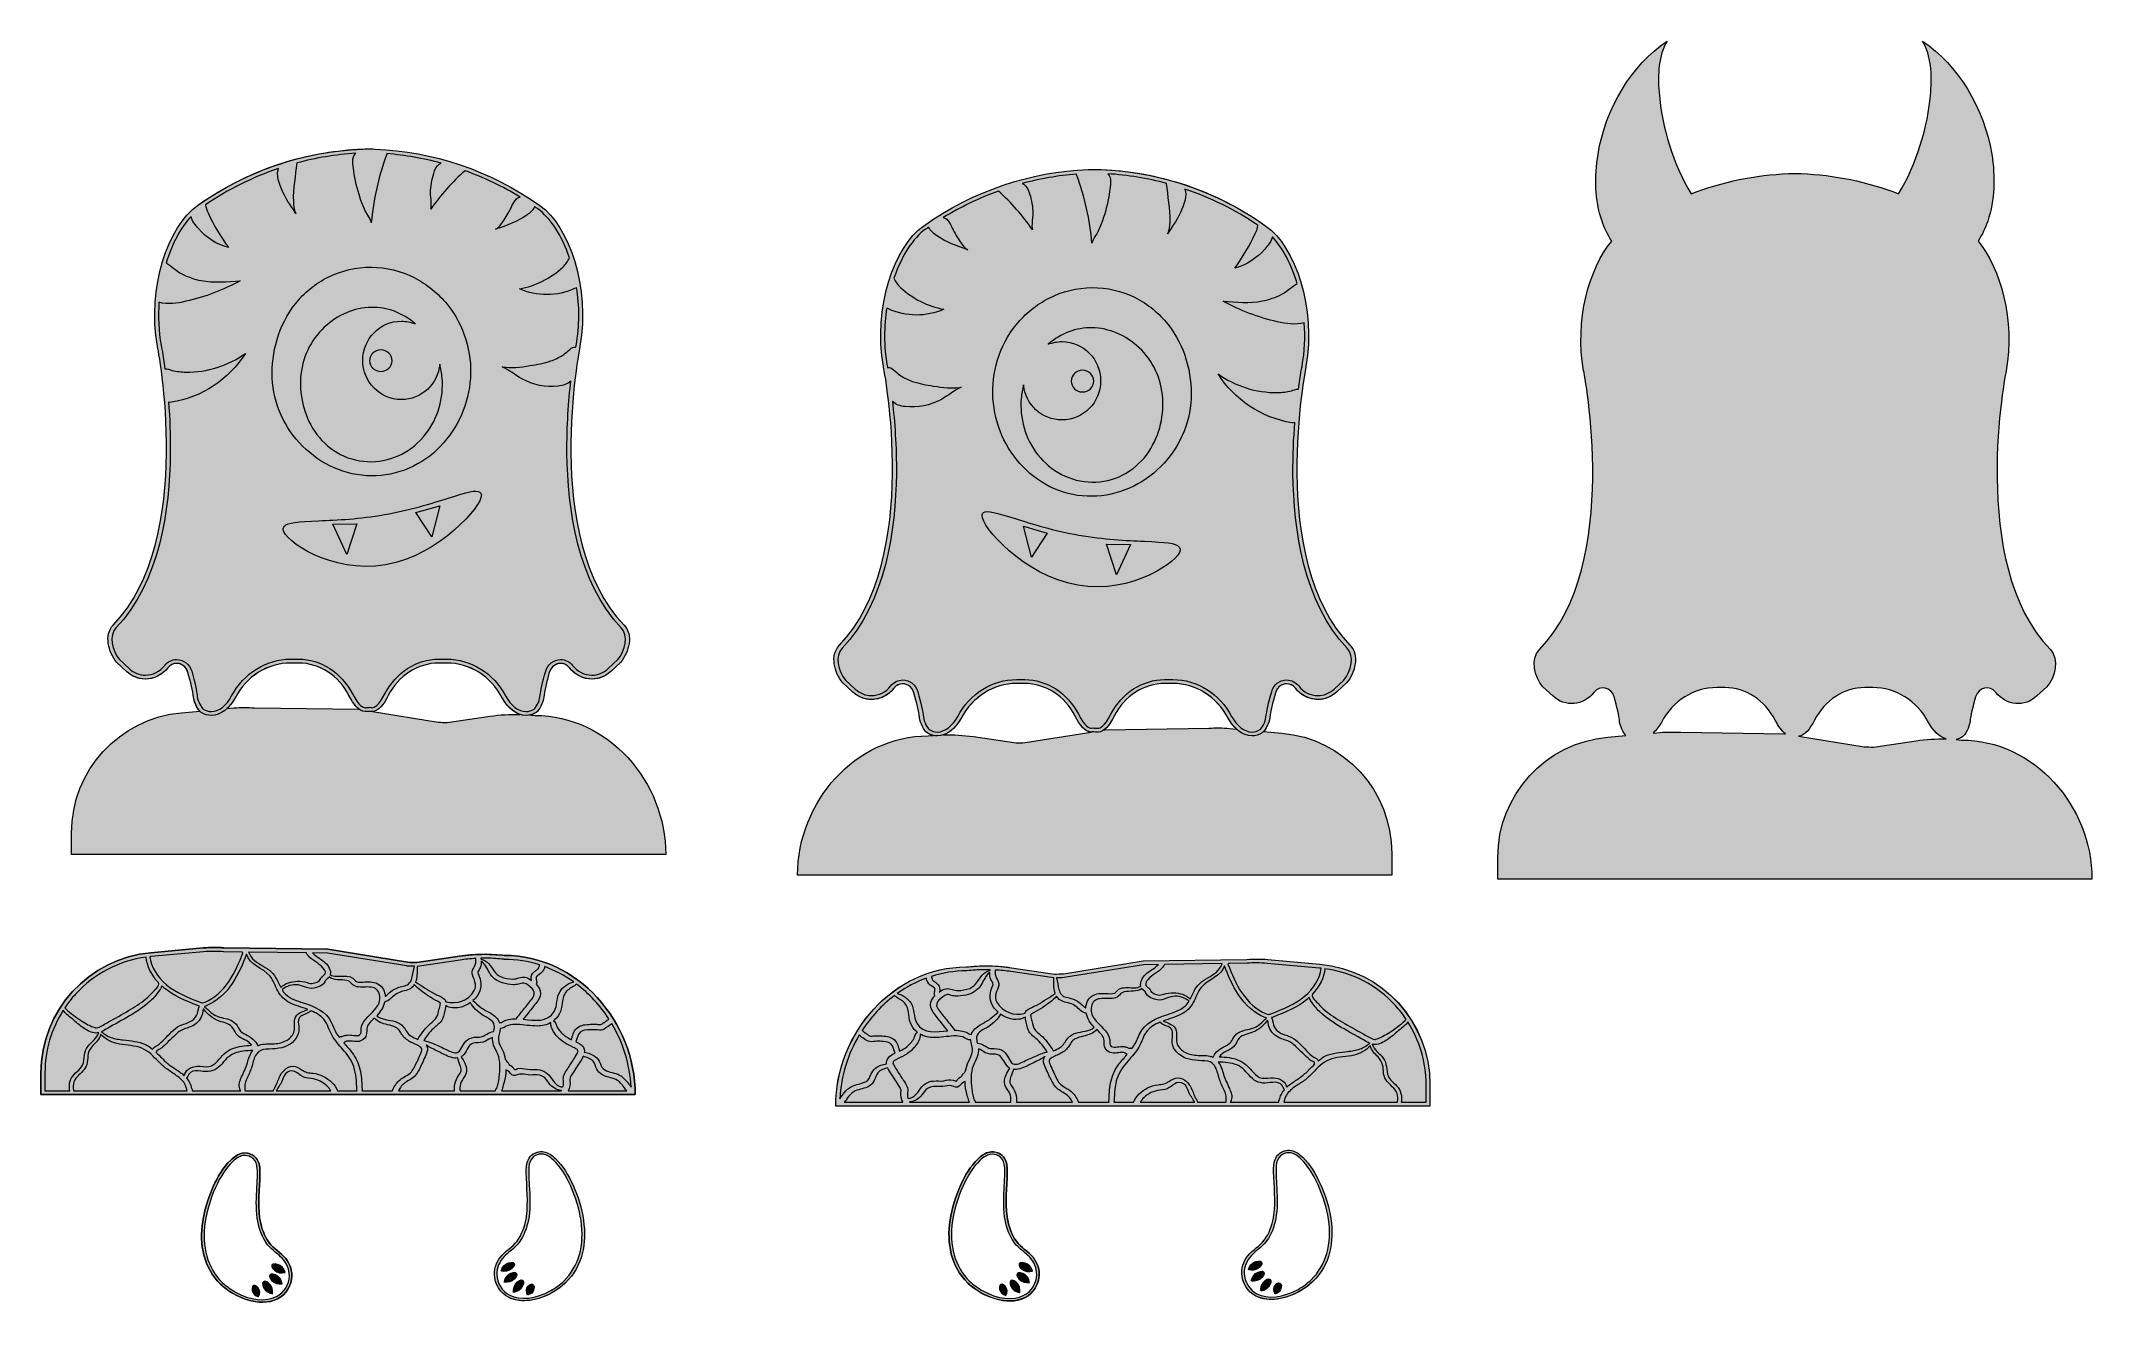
# Model space of a CAD drawing. Header units: millimetres. Extents: x 29 to 216, y -143 to -28.
import ezdxf

# ---------------------------------------------------------------- set-up
doc = ezdxf.new("R2010")
doc.units = ezdxf.units.MM
doc.header["$MEASUREMENT"] = 0
for name, color, linetype in [('e_0', 7, 'Continuous'), ('engraving', 7, 'Continuous'), ('Layer 1', 7, 'Continuous'), ('Layer 3', 7, 'Continuous'), ('Layer 4', 7, 'Continuous')]:
    doc.layers.add(name, color=color, linetype=linetype)

# ---------------------------------------------------------------- blocks, each defined once
blk = doc.blocks.new('block 2')
at = {"layer": 'Layer 1'}
h = blk.add_hatch(color=1, dxfattribs=at)
h.dxf.hatch_style = 2
edge = h.paths.add_edge_path()
edge.add_spline(control_points=[(73.94, -89.24), (73.94, -89.24), (73.74, -89.22), (73.74, -89.22), (73.65, -89.21), (73.56, -89.21), (73.47, -89.2), (73.66, -89.16), (73.86, -89.08), (74.05, -88.96), (74.31, -88.8), (74.69, -88.07), (74.74, -87.58), (74.8, -87.01), (74.98, -86.23), (75.24, -85.32), (75.5, -84.44), (76.54, -84.21), (77.09, -84.91), (77.09, -84.91), (77.09, -84.91), (77.09, -84.91), (78.04, -86.12), (79.72, -86.27), (80.83, -85.24), (80.83, -85.24), (81.73, -84.41), (81.73, -84.41), (82.53, -83.48), (82.9, -81.88), (82.05, -81.01), (74.49, -73.22), (78.03, -55.61), (78.03, -55.61), (78.98, -50.28), (77.04, -44.67), (74.39, -42.8), (69.82, -39.57), (64.61, -37.86), (59.37, -37.65), (59.37, -37.65), (58.98, -37.64), (58.78, -37.64), (58.59, -37.64), (58.2, -37.65), (58.2, -37.65), (52.95, -37.86), (47.74, -39.57), (43.18, -42.8), (40.53, -44.67), (38.58, -50.28), (39.54, -55.61), (39.54, -55.61), (43.08, -73.22), (35.51, -81.01), (34.67, -81.88), (35.04, -83.48), (35.83, -84.41), (35.83, -84.41), (36.73, -85.24), (36.73, -85.24), (37.85, -86.27), (39.53, -86.12), (40.48, -84.91), (40.48, -84.91), (40.48, -84.91), (40.48, -84.91), (41.03, -84.21), (42.07, -84.44), (42.32, -85.32), (42.58, -86.23), (42.76, -87.01), (42.82, -87.58), (42.86, -87.99), (43.14, -88.57), (43.39, -88.84), (43.39, -88.84), (41.73, -88.99), (41.73, -88.99), (36.06, -89.5), (31.71, -94.25), (31.71, -99.95), (31.71, -99.95), (31.71, -101.92), (31.71, -101.92), (31.71, -101.92), (85.85, -101.92), (85.85, -101.92), (85.85, -101.92), (85.85, -101.92), (85.85, -101.92), (85.85, -95.27), (80.59, -89.24), (73.94, -89.24)], knot_values=[0, 0, 0, 0, 1, 1, 1, 2, 2, 2, 3, 3, 3, 4, 4, 4, 5, 5, 5, 6, 6, 6, 7, 7, 7, 8, 8, 8, 9, 9, 9, 10, 10, 10, 11, 11, 11, 12, 12, 12, 13, 13, 13, 14, 14, 14, 15, 15, 15, 16, 16, 16, 17, 17, 17, 18, 18, 18, 19, 19, 19, 20, 20, 20, 21, 21, 21, 22, 22, 22, 23, 23, 23, 24, 24, 24, 25, 25, 25, 26, 26, 26, 27, 27, 27, 28, 28, 28, 29, 29, 29, 30, 30, 30, 31, 31, 31, 31], degree=3, periodic=1)
edge = h.paths.add_edge_path()
edge.add_spline(control_points=[(48.38, -88.55), (47.76, -88.5), (47.13, -88.5), (46.5, -88.56), (46.5, -88.56), (45.87, -88.62), (45.87, -88.62), (46.16, -88.35), (46.41, -88.01), (46.62, -87.63), (47.66, -85.67), (49.58, -84.46), (51.67, -84.47), (51.91, -84.47), (52.16, -84.47), (52.41, -84.47), (54.32, -84.47), (56.06, -85.62), (56.99, -87.43), (57.27, -87.97), (57.59, -88.44), (57.94, -88.69), (57.94, -88.69), (57.85, -88.68), (57.85, -88.68), (57.85, -88.68), (48.38, -88.55), (48.38, -88.55)], knot_values=[0, 0, 0, 0, 1, 1, 1, 2, 2, 2, 3, 3, 3, 4, 4, 4, 5, 5, 5, 6, 6, 6, 7, 7, 7, 8, 8, 8, 9, 9, 9, 9], degree=3, periodic=1)
edge = h.paths.add_edge_path()
edge.add_spline(control_points=[(69.84, -89.31), (69.84, -89.31), (65.94, -89.89), (65.94, -89.89), (65.66, -89.89), (65.38, -89.87), (65.11, -89.85), (65.11, -89.85), (59.12, -88.88), (59.12, -88.88), (59.66, -88.88), (60.16, -88.23), (60.57, -87.43), (61.51, -85.62), (63.25, -84.47), (65.16, -84.47), (65.4, -84.47), (65.65, -84.47), (65.9, -84.47), (67.98, -84.46), (69.91, -85.67), (70.95, -87.63), (71.34, -88.36), (71.92, -88.93), (72.56, -89.15), (71.65, -89.13), (70.74, -89.18), (69.84, -89.31)], knot_values=[0, 0, 0, 0, 1, 1, 1, 2, 2, 2, 3, 3, 3, 4, 4, 4, 5, 5, 5, 6, 6, 6, 7, 7, 7, 8, 8, 8, 9, 9, 9, 9], degree=3, periodic=1)
at = {"layer": 'Layer 1', "lineweight": 0}
for points, knots in [([(73.94, -89.24), (73.94, -89.24), (73.74, -89.22), (73.74, -89.22), (73.65, -89.21), (73.56, -89.21), (73.47, -89.2), (73.66, -89.16), (73.86, -89.08), (74.05, -88.96), (74.31, -88.8), (74.69, -88.07), (74.74, -87.58), (74.8, -87.01), (74.98, -86.23), (75.24, -85.32), (75.5, -84.44), (76.54, -84.21), (77.09, -84.91), (77.09, -84.91), (77.09, -84.91), (77.09, -84.91), (78.04, -86.12), (79.72, -86.27), (80.83, -85.24), (80.83, -85.24), (81.73, -84.41), (81.73, -84.41), (82.53, -83.48), (82.9, -81.88), (82.05, -81.01), (74.49, -73.22), (78.03, -55.61), (78.03, -55.61), (78.98, -50.28), (77.04, -44.67), (74.39, -42.8), (69.82, -39.57), (64.61, -37.86), (59.37, -37.65), (59.37, -37.65), (58.98, -37.64), (58.78, -37.64), (58.59, -37.64), (58.2, -37.65), (58.2, -37.65), (52.95, -37.86), (47.74, -39.57), (43.18, -42.8), (40.53, -44.67), (38.58, -50.28), (39.54, -55.61), (39.54, -55.61), (43.08, -73.22), (35.51, -81.01), (34.67, -81.88), (35.04, -83.48), (35.83, -84.41), (35.83, -84.41), (36.73, -85.24), (36.73, -85.24), (37.85, -86.27), (39.53, -86.12), (40.48, -84.91), (40.48, -84.91), (40.48, -84.91), (40.48, -84.91), (41.03, -84.21), (42.07, -84.44), (42.32, -85.32), (42.58, -86.23), (42.76, -87.01), (42.82, -87.58), (42.86, -87.99), (43.14, -88.57), (43.39, -88.84), (43.39, -88.84), (41.73, -88.99), (41.73, -88.99), (36.06, -89.5), (31.71, -94.25), (31.71, -99.95), (31.71, -99.95), (31.71, -101.92), (31.71, -101.92), (31.71, -101.92), (85.85, -101.92), (85.85, -101.92), (85.85, -101.92), (85.85, -101.92), (85.85, -101.92), (85.85, -95.27), (80.59, -89.24), (73.94, -89.24)], [0, 0, 0, 0, 1, 1, 1, 2, 2, 2, 3, 3, 3, 4, 4, 4, 5, 5, 5, 6, 6, 6, 7, 7, 7, 8, 8, 8, 9, 9, 9, 10, 10, 10, 11, 11, 11, 12, 12, 12, 13, 13, 13, 14, 14, 14, 15, 15, 15, 16, 16, 16, 17, 17, 17, 18, 18, 18, 19, 19, 19, 20, 20, 20, 21, 21, 21, 22, 22, 22, 23, 23, 23, 24, 24, 24, 25, 25, 25, 26, 26, 26, 27, 27, 27, 28, 28, 28, 29, 29, 29, 30, 30, 30, 31, 31, 31, 31]), ([(48.38, -88.55), (47.76, -88.5), (47.13, -88.5), (46.5, -88.56), (46.5, -88.56), (45.87, -88.62), (45.87, -88.62), (46.16, -88.35), (46.41, -88.01), (46.62, -87.63), (47.66, -85.67), (49.58, -84.46), (51.67, -84.47), (51.91, -84.47), (52.16, -84.47), (52.41, -84.47), (54.32, -84.47), (56.06, -85.62), (56.99, -87.43), (57.27, -87.97), (57.59, -88.44), (57.94, -88.69), (57.94, -88.69), (57.85, -88.68), (57.85, -88.68), (57.85, -88.68), (48.38, -88.55), (48.38, -88.55)], [0, 0, 0, 0, 1, 1, 1, 2, 2, 2, 3, 3, 3, 4, 4, 4, 5, 5, 5, 6, 6, 6, 7, 7, 7, 8, 8, 8, 9, 9, 9, 9]), ([(69.84, -89.31), (69.84, -89.31), (65.94, -89.89), (65.94, -89.89), (65.66, -89.89), (65.38, -89.87), (65.11, -89.85), (65.11, -89.85), (59.12, -88.88), (59.12, -88.88), (59.66, -88.88), (60.16, -88.23), (60.57, -87.43), (61.51, -85.62), (63.25, -84.47), (65.16, -84.47), (65.4, -84.47), (65.65, -84.47), (65.9, -84.47), (67.98, -84.46), (69.91, -85.67), (70.95, -87.63), (71.34, -88.36), (71.92, -88.93), (72.56, -89.15), (71.65, -89.13), (70.74, -89.18), (69.84, -89.31)], [0, 0, 0, 0, 1, 1, 1, 2, 2, 2, 3, 3, 3, 4, 4, 4, 5, 5, 5, 6, 6, 6, 7, 7, 7, 8, 8, 8, 9, 9, 9, 9])]:
    blk.add_open_spline(points, degree=3, knots=knots, dxfattribs=at)
blk = doc.blocks.new('block 3')
at = {"layer": 'engraving'}
h = blk.add_hatch(color=1, dxfattribs=at)
h.dxf.hatch_style = 2
edge = h.paths.add_edge_path()
edge.add_spline(control_points=[(50, -58.51), (50.11, -60.84), (51.11, -63.1), (52.77, -64.72), (54.4, -66.36), (56.67, -67.4), (59.03, -67.42), (61.39, -67.46), (63.72, -66.42), (65.31, -64.74), (66.93, -63.08), (67.9, -60.83), (68.05, -58.51), (68.2, -56.18), (67.51, -53.72), (65.92, -51.77), (65.12, -50.81), (64.11, -49.96), (62.93, -49.36), (61.74, -48.76), (60.39, -48.43), (59.03, -48.41), (57.67, -48.4), (56.3, -48.71), (55.1, -49.31), (53.91, -49.91), (52.89, -50.76), (52.11, -51.75), (50.55, -53.74), (49.91, -56.19), (50, -58.51)], knot_values=[0, 0, 0, 0, 1, 1, 1, 2, 2, 2, 3, 3, 3, 4, 4, 4, 5, 5, 5, 6, 6, 6, 7, 7, 7, 8, 8, 8, 9, 9, 9, 10, 10, 10, 10], degree=3, periodic=1)
edge = h.paths.add_edge_path()
edge.add_spline(control_points=[(52.58, -58.51), (52.68, -56.72), (53.5, -55.04), (54.73, -53.89), (55.95, -52.74), (57.47, -52.1), (59.03, -52.07), (60.45, -52.03), (61.88, -52.57), (63.02, -53.57), (62.63, -53.42), (62.21, -53.33), (61.76, -53.33), (59.82, -53.33), (58.24, -54.93), (58.24, -56.9), (58.24, -58.87), (59.82, -60.47), (61.76, -60.47), (63.59, -60.47), (65.09, -59.06), (65.26, -57.25), (65.37, -57.66), (65.44, -58.08), (65.48, -58.51), (65.62, -60.29), (65.12, -62.16), (63.96, -63.63), (63.38, -64.36), (62.65, -64.99), (61.8, -65.43), (60.95, -65.87), (60, -66.11), (59.03, -66.13), (58.06, -66.14), (57.09, -65.92), (56.23, -65.48), (55.37, -65.04), (54.64, -64.4), (54.07, -63.66), (52.94, -62.15), (52.48, -60.28), (52.58, -58.51)], knot_values=[0, 0, 0, 0, 1, 1, 1, 2, 2, 2, 3, 3, 3, 4, 4, 4, 5, 5, 5, 6, 6, 6, 7, 7, 7, 8, 8, 8, 9, 9, 9, 10, 10, 10, 11, 11, 11, 12, 12, 12, 13, 13, 13, 14, 14, 14, 14], degree=3, periodic=1)
edge = h.paths.add_edge_path()
edge.add_spline(control_points=[(59.89, -57.91), (59.32, -57.91), (58.86, -57.47), (58.86, -56.93), (58.86, -56.38), (59.32, -55.94), (59.89, -55.94), (60.46, -55.94), (60.92, -56.38), (60.92, -56.93), (60.92, -57.47), (60.46, -57.91), (59.89, -57.91)], knot_values=[0, 0, 0, 0, 1, 1, 1, 2, 2, 2, 3, 3, 3, 4, 4, 4, 4], degree=3, periodic=1)
at = {"layer": 'engraving', "lineweight": 0}
for points, knots in [([(50, -58.51), (50.11, -60.84), (51.11, -63.1), (52.77, -64.72), (54.4, -66.36), (56.67, -67.4), (59.03, -67.42), (61.39, -67.46), (63.72, -66.42), (65.31, -64.74), (66.93, -63.08), (67.9, -60.83), (68.05, -58.51), (68.2, -56.18), (67.51, -53.72), (65.92, -51.77), (65.12, -50.81), (64.11, -49.96), (62.93, -49.36), (61.74, -48.76), (60.39, -48.43), (59.03, -48.41), (57.67, -48.4), (56.3, -48.71), (55.1, -49.31), (53.91, -49.91), (52.89, -50.76), (52.11, -51.75), (50.55, -53.74), (49.91, -56.19), (50, -58.51)], [0, 0, 0, 0, 1, 1, 1, 2, 2, 2, 3, 3, 3, 4, 4, 4, 5, 5, 5, 6, 6, 6, 7, 7, 7, 8, 8, 8, 9, 9, 9, 10, 10, 10, 10]), ([(52.58, -58.51), (52.68, -56.72), (53.5, -55.04), (54.73, -53.89), (55.95, -52.74), (57.47, -52.1), (59.03, -52.07), (60.45, -52.03), (61.88, -52.57), (63.02, -53.57), (62.63, -53.42), (62.21, -53.33), (61.76, -53.33), (59.82, -53.33), (58.24, -54.93), (58.24, -56.9), (58.24, -58.87), (59.82, -60.47), (61.76, -60.47), (63.59, -60.47), (65.09, -59.06), (65.26, -57.25), (65.37, -57.66), (65.44, -58.08), (65.48, -58.51), (65.62, -60.29), (65.12, -62.16), (63.96, -63.63), (63.38, -64.36), (62.65, -64.99), (61.8, -65.43), (60.95, -65.87), (60, -66.11), (59.03, -66.13), (58.06, -66.14), (57.09, -65.92), (56.23, -65.48), (55.37, -65.04), (54.64, -64.4), (54.07, -63.66), (52.94, -62.15), (52.48, -60.28), (52.58, -58.51)], [0, 0, 0, 0, 1, 1, 1, 2, 2, 2, 3, 3, 3, 4, 4, 4, 5, 5, 5, 6, 6, 6, 7, 7, 7, 8, 8, 8, 9, 9, 9, 10, 10, 10, 11, 11, 11, 12, 12, 12, 13, 13, 13, 14, 14, 14, 14]), ([(59.89, -57.91), (59.32, -57.91), (58.86, -57.47), (58.86, -56.93), (58.86, -56.38), (59.32, -55.94), (59.89, -55.94), (60.46, -55.94), (60.92, -56.38), (60.92, -56.93), (60.92, -57.47), (60.46, -57.91), (59.89, -57.91)], [0, 0, 0, 0, 1, 1, 1, 2, 2, 2, 3, 3, 3, 4, 4, 4, 4])]:
    blk.add_open_spline(points, degree=3, knots=knots, dxfattribs=at)
blk = doc.blocks.new('block 4')
at = {"layer": 'engraving'}
h = blk.add_hatch(color=1, dxfattribs=at)
h.dxf.hatch_style = 2
edge = h.paths.add_edge_path()
edge.add_spline(control_points=[(131.6, -53.61), (130.81, -52.63), (129.8, -51.77), (128.6, -51.17), (127.41, -50.57), (126.04, -50.26), (124.68, -50.27), (123.32, -50.29), (121.97, -50.62), (120.78, -51.22), (119.6, -51.82), (118.59, -52.67), (117.79, -53.63), (116.2, -55.59), (115.51, -58.04), (115.66, -60.37), (115.81, -62.69), (116.77, -64.94), (118.4, -66.6), (119.99, -68.28), (122.32, -69.33), (124.68, -69.28), (127.04, -69.26), (129.31, -68.22), (130.94, -66.58), (132.59, -64.96), (133.6, -62.7), (133.7, -60.37), (133.8, -58.05), (133.16, -55.6), (131.6, -53.61)], knot_values=[0, 0, 0, 0, 1, 1, 1, 2, 2, 2, 3, 3, 3, 4, 4, 4, 5, 5, 5, 6, 6, 6, 7, 7, 7, 8, 8, 8, 9, 9, 9, 10, 10, 10, 10], degree=3, periodic=1)
edge = h.paths.add_edge_path()
edge.add_spline(control_points=[(129.64, -65.52), (129.07, -66.26), (128.33, -66.9), (127.48, -67.34), (126.62, -67.78), (125.65, -68), (124.68, -67.99), (123.71, -67.97), (122.76, -67.73), (121.91, -67.29), (121.06, -66.85), (120.33, -66.22), (119.75, -65.5), (118.58, -64.03), (118.08, -62.15), (118.23, -60.37), (118.27, -59.94), (118.34, -59.52), (118.45, -59.12), (118.62, -60.92), (120.12, -62.33), (121.95, -62.33), (123.89, -62.33), (125.47, -60.73), (125.47, -58.76), (125.47, -56.79), (123.89, -55.19), (121.95, -55.19), (121.5, -55.19), (121.08, -55.28), (120.69, -55.43), (121.83, -54.44), (123.26, -53.9), (124.68, -53.93), (126.24, -53.96), (127.76, -54.6), (128.98, -55.76), (130.21, -56.9), (131.02, -58.58), (131.13, -60.37), (131.23, -62.14), (130.77, -64.01), (129.64, -65.52)], knot_values=[0, 0, 0, 0, 1, 1, 1, 2, 2, 2, 3, 3, 3, 4, 4, 4, 5, 5, 5, 6, 6, 6, 7, 7, 7, 8, 8, 8, 9, 9, 9, 10, 10, 10, 11, 11, 11, 12, 12, 12, 13, 13, 13, 14, 14, 14, 14], degree=3, periodic=1)
edge = h.paths.add_edge_path()
edge.add_spline(control_points=[(122.79, -58.79), (122.79, -58.24), (123.25, -57.8), (123.82, -57.8), (124.39, -57.8), (124.85, -58.24), (124.85, -58.79), (124.85, -59.33), (124.39, -59.78), (123.82, -59.78), (123.25, -59.78), (122.79, -59.33), (122.79, -58.79)], knot_values=[0, 0, 0, 0, 1, 1, 1, 2, 2, 2, 3, 3, 3, 4, 4, 4, 4], degree=3, periodic=1)
at = {"layer": 'engraving', "lineweight": 0}
for points, knots in [([(131.6, -53.61), (130.81, -52.63), (129.8, -51.77), (128.6, -51.17), (127.41, -50.57), (126.04, -50.26), (124.68, -50.27), (123.32, -50.29), (121.97, -50.62), (120.78, -51.22), (119.6, -51.82), (118.59, -52.67), (117.79, -53.63), (116.2, -55.59), (115.51, -58.04), (115.66, -60.37), (115.81, -62.69), (116.77, -64.94), (118.4, -66.6), (119.99, -68.28), (122.32, -69.33), (124.68, -69.28), (127.04, -69.26), (129.31, -68.22), (130.94, -66.58), (132.59, -64.96), (133.6, -62.7), (133.7, -60.37), (133.8, -58.05), (133.16, -55.6), (131.6, -53.61)], [0, 0, 0, 0, 1, 1, 1, 2, 2, 2, 3, 3, 3, 4, 4, 4, 5, 5, 5, 6, 6, 6, 7, 7, 7, 8, 8, 8, 9, 9, 9, 10, 10, 10, 10]), ([(129.64, -65.52), (129.07, -66.26), (128.33, -66.9), (127.48, -67.34), (126.62, -67.78), (125.65, -68), (124.68, -67.99), (123.71, -67.97), (122.76, -67.73), (121.91, -67.29), (121.06, -66.85), (120.33, -66.22), (119.75, -65.5), (118.58, -64.03), (118.08, -62.15), (118.23, -60.37), (118.27, -59.94), (118.34, -59.52), (118.45, -59.12), (118.62, -60.92), (120.12, -62.33), (121.95, -62.33), (123.89, -62.33), (125.47, -60.73), (125.47, -58.76), (125.47, -56.79), (123.89, -55.19), (121.95, -55.19), (121.5, -55.19), (121.08, -55.28), (120.69, -55.43), (121.83, -54.44), (123.26, -53.9), (124.68, -53.93), (126.24, -53.96), (127.76, -54.6), (128.98, -55.76), (130.21, -56.9), (131.02, -58.58), (131.13, -60.37), (131.23, -62.14), (130.77, -64.01), (129.64, -65.52)], [0, 0, 0, 0, 1, 1, 1, 2, 2, 2, 3, 3, 3, 4, 4, 4, 5, 5, 5, 6, 6, 6, 7, 7, 7, 8, 8, 8, 9, 9, 9, 10, 10, 10, 11, 11, 11, 12, 12, 12, 13, 13, 13, 14, 14, 14, 14]), ([(122.79, -58.79), (122.79, -58.24), (123.25, -57.8), (123.82, -57.8), (124.39, -57.8), (124.85, -58.24), (124.85, -58.79), (124.85, -59.33), (124.39, -59.78), (123.82, -59.78), (123.25, -59.78), (122.79, -59.33), (122.79, -58.79)], [0, 0, 0, 0, 1, 1, 1, 2, 2, 2, 3, 3, 3, 4, 4, 4, 4])]:
    blk.add_open_spline(points, degree=3, knots=knots, dxfattribs=at)
blk = doc.blocks.new('block 5')
at = {"layer": 'e_0'}
h = blk.add_hatch(color=1, dxfattribs=at)
h.dxf.hatch_style = 2
edge = h.paths.add_edge_path()
edge.add_spline(control_points=[(141.93, -129.02), (141.85, -129.07), (141.77, -129.13), (141.7, -129.19), (141.37, -129.48), (141.27, -129.88), (141.24, -130.29), (141.22, -130.46), (141.22, -130.63), (141.23, -130.8), (141.26, -132.11), (141.43, -133.44), (141.25, -134.74), (141.15, -135.45), (140.93, -136.16), (140.56, -136.77), (140.16, -137.43), (139.56, -137.74), (139.04, -138.27), (138.59, -138.74), (138.31, -139.39), (138.32, -140.05), (138.34, -140.9), (138.85, -141.74), (139.61, -142.13), (140.8, -142.73), (142.34, -142.4), (143.57, -141.71), (144.04, -141.45), (144.47, -141.14), (144.81, -140.8), (146.37, -139.3), (146.75, -137.17), (146.44, -135.1), (146.27, -134), (145.94, -132.93), (145.48, -131.92), (145.09, -131.03), (144.59, -130.17), (143.89, -129.49), (143.58, -129.2), (143.23, -128.94), (142.82, -128.87), (142.52, -128.82), (142.2, -128.88), (141.93, -129.02), (141.93, -129.02), (141.93, -129.02), (141.93, -129.02)], knot_values=[0, 0, 0, 0, 1, 1, 1, 2, 2, 2, 3, 3, 3, 4, 4, 4, 5, 5, 5, 6, 6, 6, 7, 7, 7, 8, 8, 8, 9, 9, 9, 10, 10, 10, 11, 11, 11, 12, 12, 12, 13, 13, 13, 14, 14, 14, 15, 15, 15, 16, 16, 16, 16], degree=3, periodic=1)
edge = h.paths.add_edge_path()
edge.add_spline(control_points=[(142.04, -129.22), (142.27, -129.1), (142.54, -129.05), (142.78, -129.09), (143.09, -129.15), (143.39, -129.33), (143.73, -129.65), (144.32, -130.22), (144.81, -130.97), (145.28, -132.01), (145.75, -133.05), (146.06, -134.1), (146.22, -135.13), (146.56, -137.38), (146, -139.34), (144.65, -140.64), (144.32, -140.96), (143.91, -141.27), (143.46, -141.52), (142.1, -142.27), (140.7, -142.43), (139.71, -141.93), (139.03, -141.58), (138.56, -140.82), (138.55, -140.04), (138.54, -139.46), (138.78, -138.87), (139.2, -138.43), (139.38, -138.25), (139.57, -138.09), (139.76, -137.93), (140.11, -137.64), (140.47, -137.34), (140.75, -136.89), (141.12, -136.28), (141.36, -135.57), (141.47, -134.77), (141.6, -133.83), (141.55, -132.87), (141.5, -131.94), (141.48, -131.57), (141.46, -131.17), (141.45, -130.79), (141.45, -130.65), (141.45, -130.48), (141.46, -130.31), (141.49, -129.86), (141.61, -129.57), (141.85, -129.36), (141.91, -129.31), (141.97, -129.26), (142.04, -129.22)], knot_values=[0, 0, 0, 0, 0.352778, 0.352778, 0.352778, 0.705556, 0.705556, 0.705556, 1.058333, 1.058333, 1.058333, 1.411111, 1.411111, 1.411111, 1.763889, 1.763889, 1.763889, 2.116667, 2.116667, 2.116667, 2.469444, 2.469444, 2.469444, 2.822222, 2.822222, 2.822222, 3.175, 3.175, 3.175, 3.527778, 3.527778, 3.527778, 3.880556, 3.880556, 3.880556, 4.233333, 4.233333, 4.233333, 4.586111, 4.586111, 4.586111, 4.938889, 4.938889, 4.938889, 5.291667, 5.291667, 5.291667, 5.644444, 5.644444, 5.644444, 5.997222, 5.997222, 5.997222, 5.997222], degree=3, periodic=0)
edge.add_line((142.04, -129.22), (142.04, -129.22))
h = blk.add_hatch(color=1, dxfattribs=at)
h.dxf.hatch_style = 2
edge = h.paths.add_edge_path()
edge.add_spline(control_points=[(138.93, -139.72), (138.93, -139.72), (139.36, -139.86), (139.69, -139.67), (140.02, -139.49), (140.22, -139.21), (140.13, -139.05), (140.05, -138.89), (139.71, -138.91), (139.37, -139.1), (139.04, -139.28), (138.93, -139.72), (138.93, -139.72)], knot_values=[0, 0, 0, 0, 1, 1, 1, 2, 2, 2, 3, 3, 3, 4, 4, 4, 4], degree=3, periodic=1)
h = blk.add_hatch(color=1, dxfattribs=at)
h.dxf.hatch_style = 2
edge = h.paths.add_edge_path()
edge.add_spline(control_points=[(139.21, -140.75), (139.21, -140.75), (139.65, -140.83), (139.96, -140.61), (140.27, -140.39), (140.43, -140.09), (140.33, -139.95), (140.22, -139.8), (139.89, -139.86), (139.58, -140.08), (139.27, -140.3), (139.21, -140.75), (139.21, -140.75)], knot_values=[0, 0, 0, 0, 1, 1, 1, 2, 2, 2, 3, 3, 3, 4, 4, 4, 4], degree=3, periodic=1)
h = blk.add_hatch(color=1, dxfattribs=at)
h.dxf.hatch_style = 2
edge = h.paths.add_edge_path()
edge.add_spline(control_points=[(140.08, -141.67), (140.08, -141.67), (140.53, -141.63), (140.75, -141.32), (140.98, -141.02), (141.05, -140.69), (140.91, -140.58), (140.76, -140.47), (140.46, -140.62), (140.23, -140.93), (140, -141.23), (140.08, -141.67), (140.08, -141.67)], knot_values=[0, 0, 0, 0, 1, 1, 1, 2, 2, 2, 3, 3, 3, 4, 4, 4, 4], degree=3, periodic=1)
h = blk.add_hatch(color=1, dxfattribs=at)
h.dxf.hatch_style = 2
edge = h.paths.add_edge_path()
edge.add_spline(control_points=[(141.35, -141.94), (141.35, -141.94), (141.74, -141.84), (141.86, -141.57), (141.99, -141.29), (141.96, -141.01), (141.8, -140.94), (141.64, -140.87), (141.41, -141.03), (141.29, -141.31), (141.16, -141.58), (141.35, -141.94), (141.35, -141.94)], knot_values=[0, 0, 0, 0, 1, 1, 1, 2, 2, 2, 3, 3, 3, 4, 4, 4, 4], degree=3, periodic=1)
at = {"layer": 'e_0', "lineweight": 0}
for points, knots in [([(141.93, -129.02), (141.85, -129.07), (141.77, -129.13), (141.7, -129.19), (141.37, -129.48), (141.27, -129.88), (141.24, -130.29), (141.22, -130.46), (141.22, -130.63), (141.23, -130.8), (141.26, -132.11), (141.43, -133.44), (141.25, -134.74), (141.15, -135.45), (140.93, -136.16), (140.56, -136.77), (140.16, -137.43), (139.56, -137.74), (139.04, -138.27), (138.59, -138.74), (138.31, -139.39), (138.32, -140.05), (138.34, -140.9), (138.85, -141.74), (139.61, -142.13), (140.8, -142.73), (142.34, -142.4), (143.57, -141.71), (144.04, -141.45), (144.47, -141.14), (144.81, -140.8), (146.37, -139.3), (146.75, -137.17), (146.44, -135.1), (146.27, -134), (145.94, -132.93), (145.48, -131.92), (145.09, -131.03), (144.59, -130.17), (143.89, -129.49), (143.58, -129.2), (143.23, -128.94), (142.82, -128.87), (142.52, -128.82), (142.2, -128.88), (141.93, -129.02), (141.93, -129.02), (141.93, -129.02), (141.93, -129.02)], [0, 0, 0, 0, 1, 1, 1, 2, 2, 2, 3, 3, 3, 4, 4, 4, 5, 5, 5, 6, 6, 6, 7, 7, 7, 8, 8, 8, 9, 9, 9, 10, 10, 10, 11, 11, 11, 12, 12, 12, 13, 13, 13, 14, 14, 14, 15, 15, 15, 16, 16, 16, 16]), ([(142.04, -129.22), (142.27, -129.1), (142.54, -129.05), (142.78, -129.09), (143.09, -129.15), (143.39, -129.33), (143.73, -129.65), (144.32, -130.22), (144.81, -130.97), (145.28, -132.01), (145.75, -133.05), (146.06, -134.1), (146.22, -135.13), (146.56, -137.38), (146, -139.34), (144.65, -140.64), (144.32, -140.96), (143.91, -141.27), (143.46, -141.52), (142.1, -142.27), (140.7, -142.43), (139.71, -141.93), (139.03, -141.58), (138.56, -140.82), (138.55, -140.04), (138.54, -139.46), (138.78, -138.87), (139.2, -138.43), (139.38, -138.25), (139.57, -138.09), (139.76, -137.93), (140.11, -137.64), (140.47, -137.34), (140.75, -136.89), (141.12, -136.28), (141.36, -135.57), (141.47, -134.77), (141.6, -133.83), (141.55, -132.87), (141.5, -131.94), (141.48, -131.57), (141.46, -131.17), (141.45, -130.79), (141.45, -130.65), (141.45, -130.48), (141.46, -130.31), (141.49, -129.86), (141.61, -129.57), (141.85, -129.36), (141.91, -129.31), (141.97, -129.26), (142.04, -129.22)], [0, 0, 0, 0, 1, 1, 1, 2, 2, 2, 3, 3, 3, 4, 4, 4, 5, 5, 5, 6, 6, 6, 7, 7, 7, 8, 8, 8, 9, 9, 9, 10, 10, 10, 11, 11, 11, 12, 12, 12, 13, 13, 13, 14, 14, 14, 15, 15, 15, 16, 16, 16, 17, 17, 17, 17]), ([(138.93, -139.72), (138.93, -139.72), (139.36, -139.86), (139.69, -139.67), (140.02, -139.49), (140.22, -139.21), (140.13, -139.05), (140.05, -138.89), (139.71, -138.91), (139.37, -139.1), (139.04, -139.28), (138.93, -139.72), (138.93, -139.72)], [0, 0, 0, 0, 1, 1, 1, 2, 2, 2, 3, 3, 3, 4, 4, 4, 4]), ([(139.21, -140.75), (139.21, -140.75), (139.65, -140.83), (139.96, -140.61), (140.27, -140.39), (140.43, -140.09), (140.33, -139.95), (140.22, -139.8), (139.89, -139.86), (139.58, -140.08), (139.27, -140.3), (139.21, -140.75), (139.21, -140.75)], [0, 0, 0, 0, 1, 1, 1, 2, 2, 2, 3, 3, 3, 4, 4, 4, 4]), ([(140.08, -141.67), (140.08, -141.67), (140.53, -141.63), (140.75, -141.32), (140.98, -141.02), (141.05, -140.69), (140.91, -140.58), (140.76, -140.47), (140.46, -140.62), (140.23, -140.93), (140, -141.23), (140.08, -141.67), (140.08, -141.67)], [0, 0, 0, 0, 1, 1, 1, 2, 2, 2, 3, 3, 3, 4, 4, 4, 4]), ([(141.35, -141.94), (141.35, -141.94), (141.74, -141.84), (141.86, -141.57), (141.99, -141.29), (141.96, -141.01), (141.8, -140.94), (141.64, -140.87), (141.41, -141.03), (141.29, -141.31), (141.16, -141.58), (141.35, -141.94), (141.35, -141.94)], [0, 0, 0, 0, 1, 1, 1, 2, 2, 2, 3, 3, 3, 4, 4, 4, 4])]:
    blk.add_open_spline(points, degree=3, knots=knots, dxfattribs=at)
blk = doc.blocks.new('block 6')
at = {"layer": 'e_0'}
h = blk.add_hatch(color=1, dxfattribs=at)
h.dxf.hatch_style = 2
edge = h.paths.add_edge_path()
edge.add_spline(control_points=[(116.26, -129.16), (115.99, -129.01), (115.67, -128.95), (115.37, -129.01), (114.96, -129.08), (114.6, -129.34), (114.3, -129.63), (113.6, -130.3), (113.1, -131.16), (112.7, -132.05), (112.25, -133.06), (111.91, -134.13), (111.75, -135.23), (111.44, -137.31), (111.82, -139.43), (113.38, -140.94), (113.72, -141.27), (114.15, -141.58), (114.62, -141.85), (115.85, -142.53), (117.39, -142.87), (118.58, -142.26), (119.34, -141.88), (119.85, -141.04), (119.87, -140.18), (119.88, -139.52), (119.6, -138.88), (119.15, -138.41), (118.63, -137.88), (118.03, -137.57), (117.63, -136.91), (117.26, -136.29), (117.04, -135.58), (116.94, -134.87), (116.76, -133.57), (116.93, -132.25), (116.96, -130.93), (116.96, -130.76), (116.96, -130.6), (116.95, -130.43), (116.92, -130.02), (116.82, -129.62), (116.49, -129.33), (116.42, -129.26), (116.34, -129.21), (116.26, -129.16), (116.26, -129.16), (116.26, -129.16), (116.26, -129.16)], knot_values=[0, 0, 0, 0, 1, 1, 1, 2, 2, 2, 3, 3, 3, 4, 4, 4, 5, 5, 5, 6, 6, 6, 7, 7, 7, 8, 8, 8, 9, 9, 9, 10, 10, 10, 11, 11, 11, 12, 12, 12, 13, 13, 13, 14, 14, 14, 15, 15, 15, 16, 16, 16, 16], degree=3, periodic=1)
edge = h.paths.add_edge_path()
edge.add_spline(control_points=[(116.15, -129.36), (116.22, -129.39), (116.28, -129.44), (116.34, -129.49), (116.58, -129.71), (116.7, -130), (116.73, -130.44), (116.74, -130.61), (116.74, -130.78), (116.74, -130.93), (116.73, -131.31), (116.71, -131.7), (116.69, -132.08), (116.64, -133), (116.59, -133.96), (116.72, -134.9), (116.83, -135.7), (117.07, -136.42), (117.44, -137.02), (117.72, -137.48), (118.08, -137.78), (118.43, -138.07), (118.61, -138.22), (118.81, -138.38), (118.98, -138.56), (119.41, -139), (119.65, -139.59), (119.64, -140.18), (119.63, -140.96), (119.16, -141.72), (118.48, -142.06), (117.49, -142.56), (116.09, -142.41), (114.73, -141.65), (114.28, -141.4), (113.87, -141.1), (113.53, -140.78), (112.19, -139.47), (111.63, -137.52), (111.97, -135.27), (112.13, -134.24), (112.44, -133.19), (112.91, -132.14), (113.38, -131.1), (113.87, -130.35), (114.46, -129.79), (114.8, -129.46), (115.1, -129.28), (115.4, -129.23), (115.65, -129.18), (115.92, -129.23), (116.15, -129.36)], knot_values=[0, 0, 0, 0, 0.352778, 0.352778, 0.352778, 0.705556, 0.705556, 0.705556, 1.058333, 1.058333, 1.058333, 1.411111, 1.411111, 1.411111, 1.763889, 1.763889, 1.763889, 2.116667, 2.116667, 2.116667, 2.469444, 2.469444, 2.469444, 2.822222, 2.822222, 2.822222, 3.175, 3.175, 3.175, 3.527778, 3.527778, 3.527778, 3.880556, 3.880556, 3.880556, 4.233333, 4.233333, 4.233333, 4.586111, 4.586111, 4.586111, 4.938889, 4.938889, 4.938889, 5.291667, 5.291667, 5.291667, 5.644444, 5.644444, 5.644444, 5.997222, 5.997222, 5.997222, 5.997222], degree=3, periodic=0)
edge.add_line((116.15, -129.36), (116.15, -129.36))
h = blk.add_hatch(color=1, dxfattribs=at)
h.dxf.hatch_style = 2
edge = h.paths.add_edge_path()
edge.add_spline(control_points=[(118.98, -140.88), (118.98, -140.88), (118.54, -140.97), (118.23, -140.75), (117.92, -140.53), (117.76, -140.23), (117.86, -140.08), (117.97, -139.93), (118.3, -139.99), (118.61, -140.22), (118.92, -140.44), (118.98, -140.88), (118.98, -140.88)], knot_values=[0, 0, 0, 0, 1, 1, 1, 2, 2, 2, 3, 3, 3, 4, 4, 4, 4], degree=3, periodic=1)
h = blk.add_hatch(color=1, dxfattribs=at)
h.dxf.hatch_style = 2
edge = h.paths.add_edge_path()
edge.add_spline(control_points=[(119.26, -139.85), (119.26, -139.85), (118.83, -139.99), (118.5, -139.8), (118.16, -139.62), (117.97, -139.34), (118.05, -139.18), (118.14, -139.03), (118.48, -139.05), (118.81, -139.23), (119.15, -139.42), (119.26, -139.85), (119.26, -139.85)], knot_values=[0, 0, 0, 0, 1, 1, 1, 2, 2, 2, 3, 3, 3, 4, 4, 4, 4], degree=3, periodic=1)
h = blk.add_hatch(color=1, dxfattribs=at)
h.dxf.hatch_style = 2
edge = h.paths.add_edge_path()
edge.add_spline(control_points=[(116.84, -142.07), (116.84, -142.07), (116.45, -141.98), (116.33, -141.7), (116.2, -141.42), (116.23, -141.14), (116.39, -141.07), (116.54, -141), (116.77, -141.16), (116.9, -141.44), (117.03, -141.72), (116.84, -142.07), (116.84, -142.07)], knot_values=[0, 0, 0, 0, 1, 1, 1, 2, 2, 2, 3, 3, 3, 4, 4, 4, 4], degree=3, periodic=1)
h = blk.add_hatch(color=1, dxfattribs=at)
h.dxf.hatch_style = 2
edge = h.paths.add_edge_path()
edge.add_spline(control_points=[(118.11, -141.81), (118.11, -141.81), (117.66, -141.76), (117.43, -141.46), (117.2, -141.15), (117.14, -140.82), (117.28, -140.71), (117.42, -140.6), (117.73, -140.76), (117.96, -141.06), (118.19, -141.36), (118.11, -141.81), (118.11, -141.81)], knot_values=[0, 0, 0, 0, 1, 1, 1, 2, 2, 2, 3, 3, 3, 4, 4, 4, 4], degree=3, periodic=1)
at = {"layer": 'e_0', "lineweight": 0}
for points, knots in [([(116.26, -129.16), (115.99, -129.01), (115.67, -128.95), (115.37, -129.01), (114.96, -129.08), (114.6, -129.34), (114.3, -129.63), (113.6, -130.3), (113.1, -131.16), (112.7, -132.05), (112.25, -133.06), (111.91, -134.13), (111.75, -135.23), (111.44, -137.31), (111.82, -139.43), (113.38, -140.94), (113.72, -141.27), (114.15, -141.58), (114.62, -141.85), (115.85, -142.53), (117.39, -142.87), (118.58, -142.26), (119.34, -141.88), (119.85, -141.04), (119.87, -140.18), (119.88, -139.52), (119.6, -138.88), (119.15, -138.41), (118.63, -137.88), (118.03, -137.57), (117.63, -136.91), (117.26, -136.29), (117.04, -135.58), (116.94, -134.87), (116.76, -133.57), (116.93, -132.25), (116.96, -130.93), (116.96, -130.76), (116.96, -130.6), (116.95, -130.43), (116.92, -130.02), (116.82, -129.62), (116.49, -129.33), (116.42, -129.26), (116.34, -129.21), (116.26, -129.16), (116.26, -129.16), (116.26, -129.16), (116.26, -129.16)], [0, 0, 0, 0, 1, 1, 1, 2, 2, 2, 3, 3, 3, 4, 4, 4, 5, 5, 5, 6, 6, 6, 7, 7, 7, 8, 8, 8, 9, 9, 9, 10, 10, 10, 11, 11, 11, 12, 12, 12, 13, 13, 13, 14, 14, 14, 15, 15, 15, 16, 16, 16, 16]), ([(116.15, -129.36), (116.22, -129.39), (116.28, -129.44), (116.34, -129.49), (116.58, -129.71), (116.7, -130), (116.73, -130.44), (116.74, -130.61), (116.74, -130.78), (116.74, -130.93), (116.73, -131.31), (116.71, -131.7), (116.69, -132.08), (116.64, -133), (116.59, -133.96), (116.72, -134.9), (116.83, -135.7), (117.07, -136.42), (117.44, -137.02), (117.72, -137.48), (118.08, -137.78), (118.43, -138.07), (118.61, -138.22), (118.81, -138.38), (118.98, -138.56), (119.41, -139), (119.65, -139.59), (119.64, -140.18), (119.63, -140.96), (119.16, -141.72), (118.48, -142.06), (117.49, -142.56), (116.09, -142.41), (114.73, -141.65), (114.28, -141.4), (113.87, -141.1), (113.53, -140.78), (112.19, -139.47), (111.63, -137.52), (111.97, -135.27), (112.13, -134.24), (112.44, -133.19), (112.91, -132.14), (113.38, -131.1), (113.87, -130.35), (114.46, -129.79), (114.8, -129.46), (115.1, -129.28), (115.4, -129.23), (115.65, -129.18), (115.92, -129.23), (116.15, -129.36)], [0, 0, 0, 0, 1, 1, 1, 2, 2, 2, 3, 3, 3, 4, 4, 4, 5, 5, 5, 6, 6, 6, 7, 7, 7, 8, 8, 8, 9, 9, 9, 10, 10, 10, 11, 11, 11, 12, 12, 12, 13, 13, 13, 14, 14, 14, 15, 15, 15, 16, 16, 16, 17, 17, 17, 17]), ([(118.98, -140.88), (118.98, -140.88), (118.54, -140.97), (118.23, -140.75), (117.92, -140.53), (117.76, -140.23), (117.86, -140.08), (117.97, -139.93), (118.3, -139.99), (118.61, -140.22), (118.92, -140.44), (118.98, -140.88), (118.98, -140.88)], [0, 0, 0, 0, 1, 1, 1, 2, 2, 2, 3, 3, 3, 4, 4, 4, 4]), ([(119.26, -139.85), (119.26, -139.85), (118.83, -139.99), (118.5, -139.8), (118.16, -139.62), (117.97, -139.34), (118.05, -139.18), (118.14, -139.03), (118.48, -139.05), (118.81, -139.23), (119.15, -139.42), (119.26, -139.85), (119.26, -139.85)], [0, 0, 0, 0, 1, 1, 1, 2, 2, 2, 3, 3, 3, 4, 4, 4, 4]), ([(116.84, -142.07), (116.84, -142.07), (116.45, -141.98), (116.33, -141.7), (116.2, -141.42), (116.23, -141.14), (116.39, -141.07), (116.54, -141), (116.77, -141.16), (116.9, -141.44), (117.03, -141.72), (116.84, -142.07), (116.84, -142.07)], [0, 0, 0, 0, 1, 1, 1, 2, 2, 2, 3, 3, 3, 4, 4, 4, 4]), ([(118.11, -141.81), (118.11, -141.81), (117.66, -141.76), (117.43, -141.46), (117.2, -141.15), (117.14, -140.82), (117.28, -140.71), (117.42, -140.6), (117.73, -140.76), (117.96, -141.06), (118.19, -141.36), (118.11, -141.81), (118.11, -141.81)], [0, 0, 0, 0, 1, 1, 1, 2, 2, 2, 3, 3, 3, 4, 4, 4, 4])]:
    blk.add_open_spline(points, degree=3, knots=knots, dxfattribs=at)
blk = doc.blocks.new('block 7')
at = {"layer": 'e_0'}
h = blk.add_hatch(color=1, dxfattribs=at)
h.dxf.hatch_style = 2
edge = h.paths.add_edge_path()
edge.add_spline(control_points=[(73.85, -129.14), (73.76, -129.18), (73.68, -129.24), (73.61, -129.31), (73.29, -129.6), (73.18, -130), (73.15, -130.41), (73.14, -130.57), (73.14, -130.74), (73.14, -130.91), (73.17, -132.22), (73.34, -133.55), (73.16, -134.85), (73.06, -135.56), (72.84, -136.27), (72.47, -136.89), (72.07, -137.54), (71.47, -137.86), (70.96, -138.39), (70.5, -138.85), (70.23, -139.5), (70.24, -140.16), (70.25, -141.02), (70.76, -141.85), (71.52, -142.24), (72.72, -142.85), (74.26, -142.51), (75.48, -141.83), (75.96, -141.56), (76.38, -141.25), (76.72, -140.92), (78.28, -139.41), (78.66, -137.29), (78.35, -135.21), (78.19, -134.11), (77.85, -133.04), (77.4, -132.03), (77, -131.14), (76.5, -130.28), (75.8, -129.6), (75.5, -129.32), (75.15, -129.06), (74.74, -128.98), (74.43, -128.93), (74.12, -128.99), (73.85, -129.14), (73.85, -129.14), (73.85, -129.14), (73.85, -129.14)], knot_values=[0, 0, 0, 0, 1, 1, 1, 2, 2, 2, 3, 3, 3, 4, 4, 4, 5, 5, 5, 6, 6, 6, 7, 7, 7, 8, 8, 8, 9, 9, 9, 10, 10, 10, 11, 11, 11, 12, 12, 12, 13, 13, 13, 14, 14, 14, 15, 15, 15, 16, 16, 16, 16], degree=3, periodic=1)
edge = h.paths.add_edge_path()
edge.add_spline(control_points=[(73.96, -129.33), (74.18, -129.21), (74.45, -129.16), (74.7, -129.21), (75, -129.26), (75.3, -129.44), (75.64, -129.77), (76.23, -130.33), (76.73, -131.08), (77.19, -132.12), (77.66, -133.16), (77.98, -134.22), (78.13, -135.25), (78.47, -137.5), (77.91, -139.45), (76.57, -140.76), (76.24, -141.08), (75.82, -141.38), (75.37, -141.63), (74.01, -142.39), (72.61, -142.54), (71.63, -142.04), (70.94, -141.69), (70.47, -140.94), (70.46, -140.16), (70.45, -139.57), (70.69, -138.98), (71.12, -138.54), (71.29, -138.36), (71.49, -138.2), (71.67, -138.05), (72.02, -137.76), (72.39, -137.46), (72.66, -137), (73.03, -136.39), (73.27, -135.68), (73.39, -134.88), (73.52, -133.94), (73.46, -132.98), (73.42, -132.06), (73.4, -131.68), (73.37, -131.29), (73.37, -130.9), (73.36, -130.76), (73.36, -130.59), (73.37, -130.42), (73.41, -129.98), (73.53, -129.68), (73.76, -129.47), (73.82, -129.42), (73.89, -129.37), (73.96, -129.33)], knot_values=[0, 0, 0, 0, 0.352778, 0.352778, 0.352778, 0.705556, 0.705556, 0.705556, 1.058333, 1.058333, 1.058333, 1.411111, 1.411111, 1.411111, 1.763889, 1.763889, 1.763889, 2.116667, 2.116667, 2.116667, 2.469444, 2.469444, 2.469444, 2.822222, 2.822222, 2.822222, 3.175, 3.175, 3.175, 3.527778, 3.527778, 3.527778, 3.880556, 3.880556, 3.880556, 4.233333, 4.233333, 4.233333, 4.586111, 4.586111, 4.586111, 4.938889, 4.938889, 4.938889, 5.291667, 5.291667, 5.291667, 5.644444, 5.644444, 5.644444, 5.997222, 5.997222, 5.997222, 5.997222], degree=3, periodic=0)
edge.add_line((73.96, -129.33), (73.96, -129.33))
h = blk.add_hatch(color=1, dxfattribs=at)
h.dxf.hatch_style = 2
edge = h.paths.add_edge_path()
edge.add_spline(control_points=[(70.85, -139.83), (70.85, -139.83), (71.27, -139.97), (71.61, -139.78), (71.94, -139.6), (72.14, -139.32), (72.05, -139.16), (71.96, -139.01), (71.62, -139.03), (71.29, -139.21), (70.96, -139.4), (70.85, -139.83), (70.85, -139.83)], knot_values=[0, 0, 0, 0, 1, 1, 1, 2, 2, 2, 3, 3, 3, 4, 4, 4, 4], degree=3, periodic=1)
h = blk.add_hatch(color=1, dxfattribs=at)
h.dxf.hatch_style = 2
edge = h.paths.add_edge_path()
edge.add_spline(control_points=[(71.13, -140.86), (71.13, -140.86), (71.57, -140.95), (71.87, -140.73), (72.18, -140.5), (72.35, -140.2), (72.24, -140.06), (72.14, -139.91), (71.8, -139.97), (71.49, -140.19), (71.18, -140.42), (71.13, -140.86), (71.13, -140.86)], knot_values=[0, 0, 0, 0, 1, 1, 1, 2, 2, 2, 3, 3, 3, 4, 4, 4, 4], degree=3, periodic=1)
h = blk.add_hatch(color=1, dxfattribs=at)
h.dxf.hatch_style = 2
edge = h.paths.add_edge_path()
edge.add_spline(control_points=[(71.99, -141.79), (71.99, -141.79), (72.44, -141.74), (72.67, -141.43), (72.9, -141.13), (72.97, -140.8), (72.82, -140.69), (72.68, -140.58), (72.38, -140.74), (72.15, -141.04), (71.92, -141.34), (71.99, -141.79), (71.99, -141.79)], knot_values=[0, 0, 0, 0, 1, 1, 1, 2, 2, 2, 3, 3, 3, 4, 4, 4, 4], degree=3, periodic=1)
h = blk.add_hatch(color=1, dxfattribs=at)
h.dxf.hatch_style = 2
edge = h.paths.add_edge_path()
edge.add_spline(control_points=[(73.26, -142.05), (73.26, -142.05), (73.65, -141.95), (73.77, -141.68), (73.9, -141.4), (73.87, -141.12), (73.72, -141.05), (73.56, -140.98), (73.33, -141.14), (73.2, -141.42), (73.08, -141.69), (73.26, -142.05), (73.26, -142.05)], knot_values=[0, 0, 0, 0, 1, 1, 1, 2, 2, 2, 3, 3, 3, 4, 4, 4, 4], degree=3, periodic=1)
at = {"layer": 'e_0', "lineweight": 0}
for points, knots in [([(73.85, -129.14), (73.76, -129.18), (73.68, -129.24), (73.61, -129.31), (73.29, -129.6), (73.18, -130), (73.15, -130.41), (73.14, -130.57), (73.14, -130.74), (73.14, -130.91), (73.17, -132.22), (73.34, -133.55), (73.16, -134.85), (73.06, -135.56), (72.84, -136.27), (72.47, -136.89), (72.07, -137.54), (71.47, -137.86), (70.96, -138.39), (70.5, -138.85), (70.23, -139.5), (70.24, -140.16), (70.25, -141.02), (70.76, -141.85), (71.52, -142.24), (72.72, -142.85), (74.26, -142.51), (75.48, -141.83), (75.96, -141.56), (76.38, -141.25), (76.72, -140.92), (78.28, -139.41), (78.66, -137.29), (78.35, -135.21), (78.19, -134.11), (77.85, -133.04), (77.4, -132.03), (77, -131.14), (76.5, -130.28), (75.8, -129.6), (75.5, -129.32), (75.15, -129.06), (74.74, -128.98), (74.43, -128.93), (74.12, -128.99), (73.85, -129.14), (73.85, -129.14), (73.85, -129.14), (73.85, -129.14)], [0, 0, 0, 0, 1, 1, 1, 2, 2, 2, 3, 3, 3, 4, 4, 4, 5, 5, 5, 6, 6, 6, 7, 7, 7, 8, 8, 8, 9, 9, 9, 10, 10, 10, 11, 11, 11, 12, 12, 12, 13, 13, 13, 14, 14, 14, 15, 15, 15, 16, 16, 16, 16]), ([(73.96, -129.33), (74.18, -129.21), (74.45, -129.16), (74.7, -129.21), (75, -129.26), (75.3, -129.44), (75.64, -129.77), (76.23, -130.33), (76.73, -131.08), (77.19, -132.12), (77.66, -133.16), (77.98, -134.22), (78.13, -135.25), (78.47, -137.5), (77.91, -139.45), (76.57, -140.76), (76.24, -141.08), (75.82, -141.38), (75.37, -141.63), (74.01, -142.39), (72.61, -142.54), (71.63, -142.04), (70.94, -141.69), (70.47, -140.94), (70.46, -140.16), (70.45, -139.57), (70.69, -138.98), (71.12, -138.54), (71.29, -138.36), (71.49, -138.2), (71.67, -138.05), (72.02, -137.76), (72.39, -137.46), (72.66, -137), (73.03, -136.39), (73.27, -135.68), (73.39, -134.88), (73.52, -133.94), (73.46, -132.98), (73.42, -132.06), (73.4, -131.68), (73.37, -131.29), (73.37, -130.9), (73.36, -130.76), (73.36, -130.59), (73.37, -130.42), (73.41, -129.98), (73.53, -129.68), (73.76, -129.47), (73.82, -129.42), (73.89, -129.37), (73.96, -129.33)], [0, 0, 0, 0, 1, 1, 1, 2, 2, 2, 3, 3, 3, 4, 4, 4, 5, 5, 5, 6, 6, 6, 7, 7, 7, 8, 8, 8, 9, 9, 9, 10, 10, 10, 11, 11, 11, 12, 12, 12, 13, 13, 13, 14, 14, 14, 15, 15, 15, 16, 16, 16, 17, 17, 17, 17]), ([(70.85, -139.83), (70.85, -139.83), (71.27, -139.97), (71.61, -139.78), (71.94, -139.6), (72.14, -139.32), (72.05, -139.16), (71.96, -139.01), (71.62, -139.03), (71.29, -139.21), (70.96, -139.4), (70.85, -139.83), (70.85, -139.83)], [0, 0, 0, 0, 1, 1, 1, 2, 2, 2, 3, 3, 3, 4, 4, 4, 4]), ([(71.13, -140.86), (71.13, -140.86), (71.57, -140.95), (71.87, -140.73), (72.18, -140.5), (72.35, -140.2), (72.24, -140.06), (72.14, -139.91), (71.8, -139.97), (71.49, -140.19), (71.18, -140.42), (71.13, -140.86), (71.13, -140.86)], [0, 0, 0, 0, 1, 1, 1, 2, 2, 2, 3, 3, 3, 4, 4, 4, 4]), ([(71.99, -141.79), (71.99, -141.79), (72.44, -141.74), (72.67, -141.43), (72.9, -141.13), (72.97, -140.8), (72.82, -140.69), (72.68, -140.58), (72.38, -140.74), (72.15, -141.04), (71.92, -141.34), (71.99, -141.79), (71.99, -141.79)], [0, 0, 0, 0, 1, 1, 1, 2, 2, 2, 3, 3, 3, 4, 4, 4, 4]), ([(73.26, -142.05), (73.26, -142.05), (73.65, -141.95), (73.77, -141.68), (73.9, -141.4), (73.87, -141.12), (73.72, -141.05), (73.56, -140.98), (73.33, -141.14), (73.2, -141.42), (73.08, -141.69), (73.26, -142.05), (73.26, -142.05)], [0, 0, 0, 0, 1, 1, 1, 2, 2, 2, 3, 3, 3, 4, 4, 4, 4])]:
    blk.add_open_spline(points, degree=3, knots=knots, dxfattribs=at)
blk = doc.blocks.new('block 8')
at = {"layer": 'e_0'}
h = blk.add_hatch(color=1, dxfattribs=at)
h.dxf.hatch_style = 2
edge = h.paths.add_edge_path()
edge.add_spline(control_points=[(48.17, -129.27), (47.9, -129.12), (47.58, -129.06), (47.28, -129.12), (46.87, -129.19), (46.52, -129.45), (46.22, -129.74), (45.51, -130.41), (45.02, -131.27), (44.62, -132.16), (44.16, -133.18), (43.83, -134.25), (43.66, -135.35), (43.35, -137.42), (43.73, -139.54), (45.29, -141.05), (45.63, -141.38), (46.06, -141.7), (46.53, -141.96), (47.76, -142.64), (49.3, -142.98), (50.49, -142.38), (51.26, -141.99), (51.77, -141.15), (51.78, -140.29), (51.79, -139.64), (51.52, -138.99), (51.06, -138.52), (50.54, -137.99), (49.95, -137.68), (49.55, -137.02), (49.17, -136.4), (48.95, -135.7), (48.85, -134.99), (48.67, -133.68), (48.85, -132.36), (48.87, -131.04), (48.88, -130.88), (48.88, -130.71), (48.87, -130.54), (48.84, -130.13), (48.73, -129.73), (48.41, -129.44), (48.33, -129.37), (48.25, -129.32), (48.17, -129.27), (48.17, -129.27), (48.17, -129.27), (48.17, -129.27)], knot_values=[0, 0, 0, 0, 1, 1, 1, 2, 2, 2, 3, 3, 3, 4, 4, 4, 5, 5, 5, 6, 6, 6, 7, 7, 7, 8, 8, 8, 9, 9, 9, 10, 10, 10, 11, 11, 11, 12, 12, 12, 13, 13, 13, 14, 14, 14, 15, 15, 15, 16, 16, 16, 16], degree=3, periodic=1)
edge = h.paths.add_edge_path()
edge.add_spline(control_points=[(48.06, -129.47), (48.13, -129.51), (48.2, -129.55), (48.26, -129.61), (48.49, -129.82), (48.61, -130.11), (48.64, -130.56), (48.65, -130.72), (48.65, -130.89), (48.65, -131.04), (48.64, -131.42), (48.62, -131.81), (48.6, -132.19), (48.55, -133.12), (48.5, -134.07), (48.63, -135.02), (48.74, -135.82), (48.99, -136.53), (49.36, -137.14), (49.63, -137.59), (49.99, -137.89), (50.34, -138.18), (50.53, -138.33), (50.72, -138.49), (50.9, -138.68), (51.33, -139.12), (51.57, -139.7), (51.56, -140.29), (51.54, -141.07), (51.08, -141.83), (50.39, -142.17), (49.41, -142.67), (48, -142.52), (46.64, -141.76), (46.19, -141.51), (45.78, -141.21), (45.45, -140.89), (44.1, -139.59), (43.55, -137.63), (43.89, -135.38), (44.04, -134.35), (44.36, -133.3), (44.82, -132.25), (45.29, -131.21), (45.78, -130.47), (46.37, -129.9), (46.72, -129.57), (47.02, -129.39), (47.32, -129.34), (47.56, -129.3), (47.83, -129.34), (48.06, -129.47)], knot_values=[0, 0, 0, 0, 0.352778, 0.352778, 0.352778, 0.705556, 0.705556, 0.705556, 1.058333, 1.058333, 1.058333, 1.411111, 1.411111, 1.411111, 1.763889, 1.763889, 1.763889, 2.116667, 2.116667, 2.116667, 2.469444, 2.469444, 2.469444, 2.822222, 2.822222, 2.822222, 3.175, 3.175, 3.175, 3.527778, 3.527778, 3.527778, 3.880556, 3.880556, 3.880556, 4.233333, 4.233333, 4.233333, 4.586111, 4.586111, 4.586111, 4.938889, 4.938889, 4.938889, 5.291667, 5.291667, 5.291667, 5.644444, 5.644444, 5.644444, 5.997222, 5.997222, 5.997222, 5.997222], degree=3, periodic=0)
edge.add_line((48.06, -129.47), (48.06, -129.47))
h = blk.add_hatch(color=1, dxfattribs=at)
h.dxf.hatch_style = 2
edge = h.paths.add_edge_path()
edge.add_spline(control_points=[(50.89, -141), (50.89, -141), (50.45, -141.08), (50.14, -140.86), (49.83, -140.64), (49.67, -140.34), (49.78, -140.19), (49.88, -140.05), (50.22, -140.11), (50.52, -140.33), (50.83, -140.55), (50.89, -141), (50.89, -141)], knot_values=[0, 0, 0, 0, 1, 1, 1, 2, 2, 2, 3, 3, 3, 4, 4, 4, 4], degree=3, periodic=1)
h = blk.add_hatch(color=1, dxfattribs=at)
h.dxf.hatch_style = 2
edge = h.paths.add_edge_path()
edge.add_spline(control_points=[(51.17, -139.97), (51.17, -139.97), (50.74, -140.1), (50.41, -139.92), (50.08, -139.73), (49.88, -139.46), (49.97, -139.3), (50.06, -139.14), (50.4, -139.16), (50.73, -139.35), (51.06, -139.53), (51.17, -139.97), (51.17, -139.97)], knot_values=[0, 0, 0, 0, 1, 1, 1, 2, 2, 2, 3, 3, 3, 4, 4, 4, 4], degree=3, periodic=1)
h = blk.add_hatch(color=1, dxfattribs=at)
h.dxf.hatch_style = 2
edge = h.paths.add_edge_path()
edge.add_spline(control_points=[(48.75, -142.18), (48.75, -142.18), (48.37, -142.09), (48.24, -141.81), (48.12, -141.54), (48.14, -141.25), (48.3, -141.18), (48.46, -141.11), (48.69, -141.28), (48.81, -141.55), (48.94, -141.83), (48.75, -142.18), (48.75, -142.18)], knot_values=[0, 0, 0, 0, 1, 1, 1, 2, 2, 2, 3, 3, 3, 4, 4, 4, 4], degree=3, periodic=1)
h = blk.add_hatch(color=1, dxfattribs=at)
h.dxf.hatch_style = 2
edge = h.paths.add_edge_path()
edge.add_spline(control_points=[(50.02, -141.92), (50.02, -141.92), (49.58, -141.87), (49.35, -141.57), (49.12, -141.27), (49.05, -140.93), (49.19, -140.82), (49.34, -140.71), (49.64, -140.87), (49.87, -141.17), (50.1, -141.48), (50.02, -141.92), (50.02, -141.92)], knot_values=[0, 0, 0, 0, 1, 1, 1, 2, 2, 2, 3, 3, 3, 4, 4, 4, 4], degree=3, periodic=1)
at = {"layer": 'e_0', "lineweight": 0}
for points, knots in [([(48.17, -129.27), (47.9, -129.12), (47.58, -129.06), (47.28, -129.12), (46.87, -129.19), (46.52, -129.45), (46.22, -129.74), (45.51, -130.41), (45.02, -131.27), (44.62, -132.16), (44.16, -133.18), (43.83, -134.25), (43.66, -135.35), (43.35, -137.42), (43.73, -139.54), (45.29, -141.05), (45.63, -141.38), (46.06, -141.7), (46.53, -141.96), (47.76, -142.64), (49.3, -142.98), (50.49, -142.38), (51.26, -141.99), (51.77, -141.15), (51.78, -140.29), (51.79, -139.64), (51.52, -138.99), (51.06, -138.52), (50.54, -137.99), (49.95, -137.68), (49.55, -137.02), (49.17, -136.4), (48.95, -135.7), (48.85, -134.99), (48.67, -133.68), (48.85, -132.36), (48.87, -131.04), (48.88, -130.88), (48.88, -130.71), (48.87, -130.54), (48.84, -130.13), (48.73, -129.73), (48.41, -129.44), (48.33, -129.37), (48.25, -129.32), (48.17, -129.27), (48.17, -129.27), (48.17, -129.27), (48.17, -129.27)], [0, 0, 0, 0, 1, 1, 1, 2, 2, 2, 3, 3, 3, 4, 4, 4, 5, 5, 5, 6, 6, 6, 7, 7, 7, 8, 8, 8, 9, 9, 9, 10, 10, 10, 11, 11, 11, 12, 12, 12, 13, 13, 13, 14, 14, 14, 15, 15, 15, 16, 16, 16, 16]), ([(48.06, -129.47), (48.13, -129.51), (48.2, -129.55), (48.26, -129.61), (48.49, -129.82), (48.61, -130.11), (48.64, -130.56), (48.65, -130.72), (48.65, -130.89), (48.65, -131.04), (48.64, -131.42), (48.62, -131.81), (48.6, -132.19), (48.55, -133.12), (48.5, -134.07), (48.63, -135.02), (48.74, -135.82), (48.99, -136.53), (49.36, -137.14), (49.63, -137.59), (49.99, -137.89), (50.34, -138.18), (50.53, -138.33), (50.72, -138.49), (50.9, -138.68), (51.33, -139.12), (51.57, -139.7), (51.56, -140.29), (51.54, -141.07), (51.08, -141.83), (50.39, -142.17), (49.41, -142.67), (48, -142.52), (46.64, -141.76), (46.19, -141.51), (45.78, -141.21), (45.45, -140.89), (44.1, -139.59), (43.55, -137.63), (43.89, -135.38), (44.04, -134.35), (44.36, -133.3), (44.82, -132.25), (45.29, -131.21), (45.78, -130.47), (46.37, -129.9), (46.72, -129.57), (47.02, -129.39), (47.32, -129.34), (47.56, -129.3), (47.83, -129.34), (48.06, -129.47)], [0, 0, 0, 0, 1, 1, 1, 2, 2, 2, 3, 3, 3, 4, 4, 4, 5, 5, 5, 6, 6, 6, 7, 7, 7, 8, 8, 8, 9, 9, 9, 10, 10, 10, 11, 11, 11, 12, 12, 12, 13, 13, 13, 14, 14, 14, 15, 15, 15, 16, 16, 16, 17, 17, 17, 17]), ([(50.89, -141), (50.89, -141), (50.45, -141.08), (50.14, -140.86), (49.83, -140.64), (49.67, -140.34), (49.78, -140.19), (49.88, -140.05), (50.22, -140.11), (50.52, -140.33), (50.83, -140.55), (50.89, -141), (50.89, -141)], [0, 0, 0, 0, 1, 1, 1, 2, 2, 2, 3, 3, 3, 4, 4, 4, 4]), ([(51.17, -139.97), (51.17, -139.97), (50.74, -140.1), (50.41, -139.92), (50.08, -139.73), (49.88, -139.46), (49.97, -139.3), (50.06, -139.14), (50.4, -139.16), (50.73, -139.35), (51.06, -139.53), (51.17, -139.97), (51.17, -139.97)], [0, 0, 0, 0, 1, 1, 1, 2, 2, 2, 3, 3, 3, 4, 4, 4, 4]), ([(48.75, -142.18), (48.75, -142.18), (48.37, -142.09), (48.24, -141.81), (48.12, -141.54), (48.14, -141.25), (48.3, -141.18), (48.46, -141.11), (48.69, -141.28), (48.81, -141.55), (48.94, -141.83), (48.75, -142.18), (48.75, -142.18)], [0, 0, 0, 0, 1, 1, 1, 2, 2, 2, 3, 3, 3, 4, 4, 4, 4]), ([(50.02, -141.92), (50.02, -141.92), (49.58, -141.87), (49.35, -141.57), (49.12, -141.27), (49.05, -140.93), (49.19, -140.82), (49.34, -140.71), (49.64, -140.87), (49.87, -141.17), (50.1, -141.48), (50.02, -141.92), (50.02, -141.92)], [0, 0, 0, 0, 1, 1, 1, 2, 2, 2, 3, 3, 3, 4, 4, 4, 4])]:
    blk.add_open_spline(points, degree=3, knots=knots, dxfattribs=at)

msp = doc.modelspace()

# ---------------------------------------------------------------- hatches: boundary and pattern name
at = {"layer": 'e_0'}
h = msp.add_hatch(color=1, dxfattribs=at)
h.dxf.hatch_style = 2
edge = h.paths.add_edge_path()
edge.add_spline(control_points=[(71.16, -111.1), (71.16, -111.1), (70.96, -111.08), (70.96, -111.08), (70.43, -111.03), (69.9, -111), (69.36, -111), (68.59, -111), (67.82, -111.06), (67.05, -111.17), (67.05, -111.17), (63.16, -111.75), (63.16, -111.75), (62.88, -111.75), (62.6, -111.74), (62.33, -111.72), (62.33, -111.72), (55.07, -110.54), (55.07, -110.54), (55.07, -110.54), (45.6, -110.41), (45.6, -110.41), (45.31, -110.39), (45.02, -110.38), (44.73, -110.38), (44.39, -110.38), (44.06, -110.39), (43.72, -110.42), (43.72, -110.42), (38.95, -110.85), (38.95, -110.85), (33.28, -111.36), (28.93, -116.11), (28.93, -121.81), (28.93, -121.81), (28.93, -123.78), (28.93, -123.78), (28.93, -123.78), (83.07, -123.78), (83.07, -123.78), (83.07, -117.13), (77.81, -111.1), (71.16, -111.1)], knot_values=[0, 0, 0, 0, 1, 1, 1, 2, 2, 2, 3, 3, 3, 4, 4, 4, 5, 5, 5, 6, 6, 6, 7, 7, 7, 8, 8, 8, 9, 9, 9, 10, 10, 10, 11, 11, 11, 12, 12, 12, 13, 13, 13, 14, 14, 14, 14], degree=3, periodic=1)
edge = h.paths.add_edge_path()
edge.add_spline(control_points=[(82.69, -123.11), (82.58, -122.91), (82.41, -122.72), (82.27, -122.55), (82.09, -122.33), (81.89, -122.13), (81.64, -122), (81.22, -121.78), (80.72, -121.76), (80.3, -121.53), (80.05, -121.39), (79.97, -121.17), (79.87, -120.91), (79.77, -120.67), (79.64, -120.47), (79.43, -120.31), (79.17, -120.11), (78.79, -119.97), (78.43, -119.92), (78.45, -119.73), (78.4, -119.54), (78.26, -119.37), (78.1, -119.17), (77.88, -119.05), (77.65, -118.95), (77.76, -118.75), (77.81, -118.47), (77.9, -118.29), (78.07, -117.97), (78.39, -117.91), (78.72, -117.89), (78.92, -117.87), (79.12, -117.86), (79.33, -117.87), (79.54, -117.87), (79.75, -117.92), (79.96, -117.9), (80.17, -117.88), (80.32, -117.76), (80.49, -117.64), (80.63, -117.54), (80.8, -117.43), (80.94, -117.31), (81.95, -119.02), (82.58, -121), (82.69, -123.11)], knot_values=[0, 0, 0, 0, 1, 1, 1, 2, 2, 2, 3, 3, 3, 4, 4, 4, 5, 5, 5, 6, 6, 6, 7, 7, 7, 8, 8, 8, 9, 9, 9, 10, 10, 10, 11, 11, 11, 12, 12, 12, 13, 13, 13, 14, 14, 14, 15, 15, 15, 15], degree=3, periodic=1)
edge = h.paths.add_edge_path()
edge.add_spline(control_points=[(80.67, -116.89), (80.6, -116.93), (80.54, -116.99), (80.47, -117.04), (80.37, -117.11), (80.26, -117.18), (80.16, -117.25), (80.08, -117.31), (80.01, -117.38), (79.91, -117.4), (79.8, -117.41), (79.68, -117.38), (79.57, -117.37), (79.44, -117.37), (79.31, -117.36), (79.17, -117.37), (78.95, -117.38), (78.73, -117.38), (78.51, -117.41), (78.11, -117.47), (77.75, -117.62), (77.53, -117.98), (77.44, -118.14), (77.38, -118.32), (77.33, -118.5), (77.31, -118.58), (77.28, -118.68), (77.26, -118.78), (77.03, -118.66), (76.8, -118.53), (76.59, -118.37), (76.33, -118.15), (76.09, -117.9), (75.93, -117.59), (75.88, -117.49), (75.79, -117.13), (75.63, -117.05), (75.67, -117.01), (75.72, -116.98), (75.75, -116.95), (75.98, -116.74), (76.15, -116.48), (76.26, -116.2), (76.38, -115.88), (76.4, -115.56), (76.44, -115.23), (76.5, -114.85), (76.61, -114.53), (76.91, -114.27), (77.16, -114.05), (77.48, -113.94), (77.72, -113.71), (78.87, -114.58), (79.87, -115.66), (80.67, -116.89)], knot_values=[0, 0, 0, 0, 1, 1, 1, 2, 2, 2, 3, 3, 3, 4, 4, 4, 5, 5, 5, 6, 6, 6, 7, 7, 7, 8, 8, 8, 9, 9, 9, 10, 10, 10, 11, 11, 11, 12, 12, 12, 13, 13, 13, 14, 14, 14, 15, 15, 15, 16, 16, 16, 17, 17, 17, 18, 18, 18, 18], degree=3, periodic=1)
edge = h.paths.add_edge_path()
edge.add_spline(control_points=[(74.68, -112.5), (74.74, -112.4), (74.79, -112.29), (74.81, -112.17), (74.81, -112.16), (74.81, -112.14), (74.82, -112.12), (75.75, -112.47), (76.64, -112.93), (77.46, -113.52), (76.98, -113.62), (76.48, -113.99), (76.22, -114.38), (75.86, -114.93), (76.01, -115.65), (75.68, -116.22), (75.09, -117.23), (73.88, -117.02), (72.86, -116.92), (73.06, -116.67), (73.25, -116.41), (73.45, -116.17), (73.7, -115.86), (73.96, -115.55), (74.19, -115.23), (74.38, -114.96), (74.49, -114.65), (74.4, -114.32), (74.35, -114.09), (74.21, -113.9), (74.05, -113.73), (74.1, -113.62), (74.1, -113.49), (74.07, -113.37), (74.06, -113.31), (74.04, -113.26), (74.03, -113.2), (74.03, -113.17), (74.03, -113.15), (74.03, -113.12), (74.03, -113.12), (74.04, -113.07), (74.03, -113.09), (74.04, -113.05), (74.05, -113.05), (74.09, -113.01), (74.1, -113), (74.08, -113.01), (74.11, -112.99), (74.13, -112.97), (74.15, -112.96), (74.17, -112.95), (74.37, -112.82), (74.55, -112.7), (74.68, -112.5)], knot_values=[0, 0, 0, 0, 1, 1, 1, 2, 2, 2, 3, 3, 3, 4, 4, 4, 5, 5, 5, 6, 6, 6, 7, 7, 7, 8, 8, 8, 9, 9, 9, 10, 10, 10, 11, 11, 11, 12, 12, 12, 13, 13, 13, 14, 14, 14, 15, 15, 15, 16, 16, 16, 17, 17, 17, 18, 18, 18, 18], degree=3, periodic=1)
edge = h.paths.add_edge_path()
edge.add_spline(control_points=[(69.36, -111.35), (69.88, -111.35), (70.41, -111.38), (70.92, -111.43), (70.92, -111.43), (71.13, -111.45), (71.13, -111.45), (71.13, -111.45), (71.15, -111.46), (71.15, -111.46), (71.15, -111.46), (71.16, -111.46), (71.16, -111.46), (72.26, -111.46), (73.33, -111.63), (74.35, -111.96), (74.34, -112.01), (74.33, -112.06), (74.32, -112.11), (74.3, -112.18), (74.26, -112.26), (74.21, -112.32), (74.14, -112.39), (74.1, -112.42), (74.01, -112.48), (73.92, -112.54), (73.83, -112.61), (73.76, -112.69), (73.58, -112.88), (73.56, -113.12), (73.63, -113.37), (73.63, -113.37), (73.63, -113.38), (73.63, -113.39), (73.44, -113.25), (73.23, -113.12), (73.01, -113.08), (72.64, -113.02), (72.31, -113.26), (71.93, -113.25), (71.58, -113.24), (71.18, -113.17), (70.85, -113.05), (70.57, -112.94), (70.39, -112.75), (70.22, -112.52), (69.9, -112.07), (69.59, -111.54), (69.02, -111.43), (69.01, -111.41), (69.01, -111.38), (69.01, -111.36), (69.13, -111.36), (69.24, -111.35), (69.36, -111.35)], knot_values=[0, 0, 0, 0, 1, 1, 1, 2, 2, 2, 3, 3, 3, 4, 4, 4, 5, 5, 5, 6, 6, 6, 7, 7, 7, 8, 8, 8, 9, 9, 9, 10, 10, 10, 11, 11, 11, 12, 12, 12, 13, 13, 13, 14, 14, 14, 15, 15, 15, 16, 16, 16, 17, 17, 17, 18, 18, 18, 18], degree=3, periodic=1)
edge = h.paths.add_edge_path()
edge.add_spline(control_points=[(68.85, -113.01), (68.8, -112.88), (68.69, -112.72), (68.74, -112.59), (68.79, -112.47), (68.88, -112.36), (68.94, -112.24), (69.02, -112.03), (69.05, -111.83), (69.04, -111.61), (69.4, -111.85), (69.57, -112.3), (69.78, -112.66), (70.06, -113.14), (70.45, -113.45), (70.99, -113.6), (71.3, -113.68), (71.63, -113.75), (71.95, -113.77), (72.12, -113.77), (72.28, -113.76), (72.44, -113.72), (72.6, -113.69), (72.76, -113.59), (72.92, -113.62), (73.18, -113.67), (73.48, -113.94), (73.67, -114.12), (73.87, -114.33), (73.95, -114.56), (73.8, -114.83), (73.61, -115.16), (73.33, -115.46), (73.09, -115.77), (72.82, -116.11), (72.55, -116.45), (72.28, -116.8), (72.29, -116.8), (72.29, -116.8), (72.29, -116.8), (72.28, -116.82), (72.26, -116.83), (72.24, -116.85), (72.24, -116.86), (72.24, -116.87), (72.24, -116.87), (72, -116.87), (71.76, -116.89), (71.52, -116.94), (71.36, -116.97), (71.21, -117.03), (71.06, -117.1), (70.99, -117.13), (70.93, -117.17), (70.87, -117.21), (70.87, -117.21), (70.86, -117.21), (70.85, -117.22), (70.8, -117.21), (70.75, -117.22), (70.71, -117.24), (70.58, -116.87), (70.28, -116.59), (69.9, -116.37), (69.59, -116.2), (69.28, -116.04), (68.99, -115.83), (68.75, -115.64), (68.51, -115.43), (68.28, -115.21), (68.44, -115.07), (68.58, -114.92), (68.7, -114.75), (69.09, -114.22), (69.09, -113.61), (68.85, -113.01)], knot_values=[0, 0, 0, 0, 1, 1, 1, 2, 2, 2, 3, 3, 3, 4, 4, 4, 5, 5, 5, 6, 6, 6, 7, 7, 7, 8, 8, 8, 9, 9, 9, 10, 10, 10, 11, 11, 11, 12, 12, 12, 13, 13, 13, 14, 14, 14, 15, 15, 15, 16, 16, 16, 17, 17, 17, 18, 18, 18, 19, 19, 19, 20, 20, 20, 21, 21, 21, 22, 22, 22, 23, 23, 23, 24, 24, 24, 25, 25, 25, 25], degree=3, periodic=1)
edge = h.paths.add_edge_path()
edge.add_spline(control_points=[(52, -117.99), (51.91, -118.34), (51.65, -118.63), (51.35, -118.82), (51, -119.03), (50.6, -119.11), (50.2, -119.15), (49.8, -119.18), (49.38, -119.13), (48.99, -119.22), (48.88, -119.25), (48.79, -119.28), (48.7, -119.33), (48.7, -119.33), (48.7, -119.32), (48.7, -119.32), (48.46, -118.83), (48.06, -118.54), (47.58, -118.31), (47.33, -118.19), (47.14, -118.07), (46.99, -117.83), (46.86, -117.6), (46.75, -117.37), (46.54, -117.2), (46.16, -116.89), (45.66, -116.84), (45.2, -116.72), (44.9, -116.64), (44.65, -116.49), (44.41, -116.29), (44.21, -116.13), (44.04, -115.92), (43.82, -115.78), (43.83, -115.77), (43.84, -115.75), (43.84, -115.74), (43.91, -115.72), (43.98, -115.7), (44.03, -115.67), (44.91, -115.3), (45.72, -114.6), (46.36, -113.65), (46.93, -112.8), (47.32, -111.88), (47.66, -110.99), (47.93, -111.99), (49.16, -112.23), (49.77, -112.96), (50.11, -113.37), (50.26, -113.89), (50.51, -114.34), (50.76, -114.82), (51.11, -115.17), (51.59, -115.41), (52.1, -115.67), (52.69, -115.82), (53.24, -116.02), (52.77, -116.24), (52.2, -116.33), (52.06, -116.91), (51.96, -117.26), (52.1, -117.64), (52, -117.99)], knot_values=[0, 0, 0, 0, 1, 1, 1, 2, 2, 2, 3, 3, 3, 4, 4, 4, 5, 5, 5, 6, 6, 6, 7, 7, 7, 8, 8, 8, 9, 9, 9, 10, 10, 10, 11, 11, 11, 12, 12, 12, 13, 13, 13, 14, 14, 14, 15, 15, 15, 16, 16, 16, 17, 17, 17, 18, 18, 18, 19, 19, 19, 20, 20, 20, 21, 21, 21, 21], degree=3, periodic=1)
edge = h.paths.add_edge_path()
edge.add_spline(control_points=[(39.94, -113.88), (40.01, -113.94), (40.08, -114.01), (40.16, -114.07), (41.05, -114.8), (42.12, -115.24), (43.22, -115.67), (43.27, -115.69), (43.32, -115.7), (43.37, -115.72), (43.32, -115.81), (43.29, -115.91), (43.27, -116.01), (43.22, -116.27), (43.17, -116.51), (43.01, -116.73), (42.66, -117.22), (42.07, -117.27), (41.56, -117.51), (41.01, -117.77), (40.61, -118.31), (40.18, -118.73), (39.97, -118.93), (39.77, -119.18), (39.51, -119.31), (39.34, -119.4), (39.18, -119.49), (39.1, -119.64), (38.9, -119.47), (38.68, -119.32), (38.44, -119.21), (37.81, -118.92), (37.11, -118.89), (36.43, -118.8), (36.05, -118.76), (35.67, -118.7), (35.3, -118.57), (34.97, -118.46), (34.7, -118.26), (34.42, -118.06), (34.62, -117.98), (34.8, -117.85), (34.99, -117.75), (36.31, -116.98), (37.75, -116.29), (38.89, -115.26), (39.19, -114.99), (39.45, -114.7), (39.67, -114.37), (39.75, -114.25), (39.88, -114.06), (39.94, -113.88)], knot_values=[0, 0, 0, 0, 1, 1, 1, 2, 2, 2, 3, 3, 3, 4, 4, 4, 5, 5, 5, 6, 6, 6, 7, 7, 7, 8, 8, 8, 9, 9, 9, 10, 10, 10, 11, 11, 11, 12, 12, 12, 13, 13, 13, 14, 14, 14, 15, 15, 15, 16, 16, 16, 17, 17, 17, 17], degree=3, periodic=1)
edge = h.paths.add_edge_path()
edge.add_spline(control_points=[(39.44, -119.88), (39.47, -119.73), (39.63, -119.7), (39.75, -119.64), (39.86, -119.58), (39.95, -119.5), (40.04, -119.42), (40.27, -119.22), (40.47, -119), (40.69, -118.8), (40.91, -118.59), (41.13, -118.37), (41.37, -118.16), (41.58, -117.97), (41.81, -117.86), (42.08, -117.77), (42.56, -117.62), (43.01, -117.45), (43.33, -117.03), (43.47, -116.85), (43.57, -116.64), (43.63, -116.42), (43.66, -116.29), (43.68, -116.17), (43.7, -116.05), (43.71, -116.01), (43.73, -115.99), (43.74, -115.96), (43.86, -116.15), (44.03, -116.32), (44.19, -116.47), (44.39, -116.65), (44.6, -116.82), (44.84, -116.94), (45.26, -117.17), (45.79, -117.2), (46.19, -117.48), (46.4, -117.62), (46.48, -117.86), (46.61, -118.07), (46.74, -118.3), (46.92, -118.48), (47.15, -118.62), (47.36, -118.74), (47.6, -118.82), (47.8, -118.96), (47.92, -119.05), (48.03, -119.16), (48.12, -119.28), (48.12, -119.28), (48.12, -119.29), (48.12, -119.29), (47.53, -119.31), (46.93, -119.36), (46.39, -119.58), (45.78, -119.82), (45.42, -120.26), (45, -120.73), (44.79, -120.97), (44.56, -121.18), (44.23, -121.22), (43.88, -121.27), (43.53, -121.18), (43.18, -121.2), (42.89, -121.21), (42.59, -121.28), (42.36, -121.46), (42.17, -121.61), (42.06, -121.83), (41.98, -122.05), (41.87, -121.95), (41.75, -121.85), (41.62, -121.75), (41.33, -121.54), (41.01, -121.35), (40.71, -121.14), (40.44, -120.94), (40.19, -120.71), (39.96, -120.47), (39.78, -120.29), (39.6, -120.11), (39.42, -119.93), (39.43, -119.91), (39.44, -119.9), (39.44, -119.88)], knot_values=[0, 0, 0, 0, 1, 1, 1, 2, 2, 2, 3, 3, 3, 4, 4, 4, 5, 5, 5, 6, 6, 6, 7, 7, 7, 8, 8, 8, 9, 9, 9, 10, 10, 10, 11, 11, 11, 12, 12, 12, 13, 13, 13, 14, 14, 14, 15, 15, 15, 16, 16, 16, 17, 17, 17, 18, 18, 18, 19, 19, 19, 20, 20, 20, 21, 21, 21, 22, 22, 22, 23, 23, 23, 24, 24, 24, 25, 25, 25, 26, 26, 26, 27, 27, 27, 28, 28, 28, 28], degree=3, periodic=1)
edge = h.paths.add_edge_path()
edge.add_spline(control_points=[(52.82, -115.42), (52.26, -115.24), (51.65, -115.04), (51.21, -114.63), (51.08, -114.51), (50.98, -114.37), (50.89, -114.22), (51.27, -113.89), (51.85, -113.71), (52.35, -113.79), (52.63, -113.84), (52.87, -113.92), (53.13, -114.03), (53.44, -114.15), (53.7, -114.13), (54.02, -114.03), (54.25, -113.96), (54.49, -113.87), (54.66, -113.69), (54.76, -113.58), (54.8, -113.45), (54.89, -113.34), (54.98, -113.24), (55.11, -113.18), (55.19, -113.07), (55.19, -113.06), (55.19, -113.06), (55.19, -113.06), (55.57, -113.43), (56.31, -113.25), (56.78, -113.38), (56.98, -113.43), (57.09, -113.51), (57.23, -113.67), (57.36, -113.82), (57.51, -113.91), (57.71, -113.95), (58.14, -114.04), (58.57, -113.94), (59, -113.99), (59.41, -114.04), (59.69, -114.29), (59.78, -114.7), (59.87, -115.09), (59.74, -115.47), (59.53, -115.79), (59.1, -116.46), (58.21, -116.89), (58.1, -117.74), (58.08, -117.92), (58.14, -118.23), (57.96, -118.34), (57.82, -118.43), (57.6, -118.41), (57.44, -118.39), (57.23, -118.37), (57.02, -118.33), (56.81, -118.35), (56.7, -118.37), (56.6, -118.39), (56.5, -118.43), (56.45, -118.45), (56.4, -118.47), (56.35, -118.5), (56.35, -118.51), (56.35, -118.51), (56.34, -118.51), (56.26, -118.48), (56.17, -118.49), (56.09, -118.54), (55.97, -118.38), (55.86, -118.22), (55.76, -118.04), (55.62, -117.78), (55.53, -117.5), (55.4, -117.23), (54.91, -116.16), (53.86, -115.77), (52.82, -115.42)], knot_values=[0, 0, 0, 0, 1, 1, 1, 2, 2, 2, 3, 3, 3, 4, 4, 4, 5, 5, 5, 6, 6, 6, 7, 7, 7, 8, 8, 8, 9, 9, 9, 10, 10, 10, 11, 11, 11, 12, 12, 12, 13, 13, 13, 14, 14, 14, 15, 15, 15, 16, 16, 16, 17, 17, 17, 18, 18, 18, 19, 19, 19, 20, 20, 20, 21, 21, 21, 22, 22, 22, 23, 23, 23, 24, 24, 24, 25, 25, 25, 26, 26, 26, 26], degree=3, periodic=1)
edge = h.paths.add_edge_path()
edge.add_spline(control_points=[(60.25, -115.32), (60.66, -115.25), (60.87, -114.91), (61.19, -114.68), (61.36, -114.57), (61.53, -114.48), (61.72, -114.42), (61.93, -114.34), (62.15, -114.32), (62.36, -114.25), (62.62, -114.16), (62.81, -113.98), (62.94, -113.76), (63.32, -114.15), (63.75, -114.49), (64.2, -114.78), (64.48, -114.96), (64.76, -115.13), (65.04, -115.28), (65.11, -115.32), (65.19, -115.35), (65.25, -115.39), (65.33, -115.45), (65.32, -115.44), (65.3, -115.55), (65.29, -115.71), (65.23, -115.87), (65.19, -116.02), (65.12, -116.31), (65.09, -116.65), (64.88, -116.88), (64.7, -117.09), (64.45, -117.25), (64.25, -117.45), (63.85, -117.83), (63.52, -118.27), (63.26, -118.75), (63.03, -118.65), (62.8, -118.56), (62.64, -118.45), (62.3, -118.24), (62.18, -117.89), (61.93, -117.6), (61.74, -117.36), (61.48, -117.22), (61.2, -117.13), (60.67, -116.95), (59.95, -116.99), (59.52, -116.6), (59.86, -116.24), (60.15, -115.79), (60.25, -115.32)], knot_values=[0, 0, 0, 0, 1, 1, 1, 2, 2, 2, 3, 3, 3, 4, 4, 4, 5, 5, 5, 6, 6, 6, 7, 7, 7, 8, 8, 8, 9, 9, 9, 10, 10, 10, 11, 11, 11, 12, 12, 12, 13, 13, 13, 14, 14, 14, 15, 15, 15, 16, 16, 16, 17, 17, 17, 17], degree=3, periodic=1)
edge = h.paths.add_edge_path()
edge.add_spline(control_points=[(64.85, -117.61), (65.1, -117.4), (65.36, -117.2), (65.5, -116.89), (65.64, -116.57), (65.69, -116.2), (65.77, -115.86), (65.78, -115.8), (65.8, -115.74), (65.81, -115.67), (65.99, -115.78), (66.18, -115.85), (66.41, -115.87), (66.72, -115.91), (67.03, -115.87), (67.33, -115.78), (67.59, -115.69), (67.83, -115.56), (68.05, -115.4), (68.31, -115.86), (68.69, -116.22), (69.13, -116.51), (69.5, -116.76), (70.16, -116.98), (70.23, -117.48), (70.26, -117.67), (70.22, -117.86), (70.17, -118.04), (69.94, -118.05), (69.74, -118.14), (69.54, -118.26), (69.4, -118.34), (69.26, -118.44), (69.11, -118.49), (68.96, -118.54), (68.79, -118.54), (68.63, -118.54), (68.33, -118.55), (68.03, -118.59), (67.78, -118.78), (67.58, -118.94), (67.45, -119.16), (67.33, -119.38), (67.22, -119.57), (67.12, -119.82), (66.91, -119.92), (66.59, -120.07), (66.19, -119.83), (65.91, -119.7), (65.54, -119.52), (65.17, -119.35), (64.79, -119.19), (64.61, -119.11), (64.43, -119.04), (64.25, -118.97), (64.12, -118.93), (63.95, -118.86), (63.8, -118.86), (64.08, -118.39), (64.43, -117.97), (64.85, -117.61)], knot_values=[0, 0, 0, 0, 1, 1, 1, 2, 2, 2, 3, 3, 3, 4, 4, 4, 5, 5, 5, 6, 6, 6, 7, 7, 7, 8, 8, 8, 9, 9, 9, 10, 10, 10, 11, 11, 11, 12, 12, 12, 13, 13, 13, 14, 14, 14, 15, 15, 15, 16, 16, 16, 17, 17, 17, 18, 18, 18, 19, 19, 19, 20, 20, 20, 20], degree=3, periodic=1)
edge = h.paths.add_edge_path()
edge.add_spline(control_points=[(63.11, -113.4), (63.17, -113.19), (63.19, -112.96), (63.19, -112.74), (63.2, -112.53), (63.22, -112.31), (63.21, -112.1), (63.21, -112.1), (63.21, -112.1), (63.21, -112.1), (63.21, -112.1), (67.11, -111.52), (67.11, -111.52), (67.58, -111.45), (68.06, -111.4), (68.54, -111.38), (68.54, -111.38), (68.54, -111.38), (68.54, -111.38), (68.58, -111.63), (68.54, -111.9), (68.42, -112.12), (68.3, -112.34), (68.17, -112.51), (68.21, -112.78), (68.26, -113.04), (68.41, -113.26), (68.47, -113.51), (68.54, -113.79), (68.53, -114.06), (68.39, -114.31), (67.88, -115.22), (66.8, -115.59), (65.82, -115.32), (65.8, -115.2), (65.74, -115.1), (65.6, -115.01), (65.32, -114.83), (64.99, -114.7), (64.69, -114.53), (64.13, -114.22), (63.6, -113.87), (63.06, -113.52), (63.07, -113.48), (63.09, -113.44), (63.11, -113.4)], knot_values=[0, 0, 0, 0, 1, 1, 1, 2, 2, 2, 3, 3, 3, 4, 4, 4, 5, 5, 5, 6, 6, 6, 7, 7, 7, 8, 8, 8, 9, 9, 9, 10, 10, 10, 11, 11, 11, 12, 12, 12, 13, 13, 13, 14, 14, 14, 15, 15, 15, 15], degree=3, periodic=1)
edge = h.paths.add_edge_path()
edge.add_spline(control_points=[(55.04, -110.9), (55.04, -110.9), (62.27, -112.06), (62.27, -112.06), (62.27, -112.06), (62.29, -112.07), (62.29, -112.07), (62.29, -112.07), (62.3, -112.07), (62.3, -112.07), (62.52, -112.08), (62.74, -112.09), (62.96, -112.09), (62.85, -112.44), (62.82, -112.82), (62.73, -113.17), (62.69, -113.33), (62.62, -113.49), (62.51, -113.61), (62.4, -113.76), (62.25, -113.82), (62.07, -113.86), (61.7, -113.94), (61.35, -114.03), (61.03, -114.23), (60.87, -114.33), (60.73, -114.45), (60.59, -114.58), (60.52, -114.65), (60.43, -114.75), (60.33, -114.8), (60.32, -114.81), (60.31, -114.81), (60.29, -114.82), (60.28, -114.61), (60.22, -114.41), (60.12, -114.21), (59.92, -113.82), (59.54, -113.58), (59.11, -113.53), (58.88, -113.5), (58.66, -113.51), (58.44, -113.52), (58.21, -113.53), (57.87, -113.59), (57.66, -113.48), (57.56, -113.42), (57.49, -113.31), (57.41, -113.24), (57.32, -113.16), (57.23, -113.11), (57.13, -113.06), (56.92, -112.98), (56.69, -112.98), (56.46, -112.98), (56.06, -112.99), (55.62, -113.08), (55.28, -112.84), (55.38, -112.46), (55.11, -112.02), (54.83, -111.77), (54.48, -111.44), (54, -111.23), (53.68, -110.88), (53.68, -110.88), (55.04, -110.9), (55.04, -110.9)], knot_values=[0, 0, 0, 0, 1, 1, 1, 2, 2, 2, 3, 3, 3, 4, 4, 4, 5, 5, 5, 6, 6, 6, 7, 7, 7, 8, 8, 8, 9, 9, 9, 10, 10, 10, 11, 11, 11, 12, 12, 12, 13, 13, 13, 14, 14, 14, 15, 15, 15, 16, 16, 16, 17, 17, 17, 18, 18, 18, 19, 19, 19, 20, 20, 20, 21, 21, 21, 22, 22, 22, 22], degree=3, periodic=1)
edge = h.paths.add_edge_path()
edge.add_spline(control_points=[(53.12, -110.87), (53.12, -110.9), (53.13, -110.94), (53.16, -110.98), (53.5, -111.47), (54.05, -111.7), (54.48, -112.09), (54.64, -112.24), (54.94, -112.56), (54.81, -112.79), (54.74, -112.91), (54.57, -112.97), (54.49, -113.09), (54.39, -113.23), (54.35, -113.38), (54.19, -113.47), (54.05, -113.55), (53.88, -113.6), (53.72, -113.64), (53.52, -113.69), (53.37, -113.64), (53.18, -113.58), (52.89, -113.48), (52.59, -113.45), (52.29, -113.46), (51.72, -113.47), (51.18, -113.62), (50.77, -114.02), (50.64, -113.79), (50.54, -113.53), (50.41, -113.29), (50.28, -113.04), (50.12, -112.8), (49.91, -112.6), (49.69, -112.4), (49.43, -112.24), (49.18, -112.09), (48.63, -111.76), (48.05, -111.44), (47.85, -110.8), (47.85, -110.8), (53.12, -110.87), (53.12, -110.87)], knot_values=[0, 0, 0, 0, 1, 1, 1, 2, 2, 2, 3, 3, 3, 4, 4, 4, 5, 5, 5, 6, 6, 6, 7, 7, 7, 8, 8, 8, 9, 9, 9, 10, 10, 10, 11, 11, 11, 12, 12, 12, 13, 13, 13, 14, 14, 14, 14], degree=3, periodic=1)
edge = h.paths.add_edge_path()
edge.add_spline(control_points=[(38.98, -111.2), (38.98, -111.2), (43.75, -110.77), (43.75, -110.77), (44.07, -110.75), (44.4, -110.73), (44.73, -110.73), (45.01, -110.73), (45.29, -110.74), (45.57, -110.76), (45.57, -110.76), (45.59, -110.77), (45.59, -110.77), (45.59, -110.77), (45.6, -110.77), (45.6, -110.77), (45.6, -110.77), (47.27, -110.79), (47.27, -110.79), (47.27, -110.79), (47.33, -110.86), (47.33, -110.86), (47, -111.73), (46.62, -112.64), (46.07, -113.45), (45.46, -114.35), (44.71, -115.01), (43.9, -115.35), (43.82, -115.38), (43.73, -115.42), (43.64, -115.42), (43.56, -115.41), (43.45, -115.38), (43.35, -115.34), (42.27, -114.92), (41.24, -114.49), (40.38, -113.79), (39.49, -113.07), (38.95, -112.14), (38.86, -111.22), (38.9, -111.21), (38.94, -111.21), (38.98, -111.2)], knot_values=[0, 0, 0, 0, 1, 1, 1, 2, 2, 2, 3, 3, 3, 4, 4, 4, 5, 5, 5, 6, 6, 6, 7, 7, 7, 8, 8, 8, 9, 9, 9, 10, 10, 10, 11, 11, 11, 12, 12, 12, 13, 13, 13, 14, 14, 14, 14], degree=3, periodic=1)
edge = h.paths.add_edge_path()
edge.add_spline(control_points=[(32.08, -114.62), (33.77, -112.77), (36.03, -111.59), (38.51, -111.26), (38.59, -112.07), (38.99, -112.89), (39.64, -113.58), (39.64, -113.61), (39.64, -113.64), (39.66, -113.66), (39.77, -113.81), (39.22, -114.34), (39.13, -114.44), (38.93, -114.67), (38.72, -114.87), (38.49, -115.06), (38, -115.47), (37.46, -115.81), (36.91, -116.13), (36.31, -116.49), (35.69, -116.82), (35.08, -117.16), (34.91, -117.25), (34.75, -117.34), (34.59, -117.44), (34.43, -117.52), (34.27, -117.63), (34.1, -117.68), (34.03, -117.7), (33.96, -117.7), (33.89, -117.7), (33.88, -117.69), (33.87, -117.68), (33.85, -117.68), (33.78, -117.65), (33.71, -117.63), (33.65, -117.61), (33.5, -117.55), (33.35, -117.48), (33.21, -117.41), (33.01, -117.3), (32.82, -117.18), (32.62, -117.07), (32.12, -116.74), (31.63, -116.38), (31.19, -115.97), (31.19, -115.96), (31.19, -115.96), (31.18, -115.96), (31.16, -115.93), (31.13, -115.9), (31.1, -115.86), (31.39, -115.43), (31.72, -115.01), (32.08, -114.62)], knot_values=[0, 0, 0, 0, 1, 1, 1, 2, 2, 2, 3, 3, 3, 4, 4, 4, 5, 5, 5, 6, 6, 6, 7, 7, 7, 8, 8, 8, 9, 9, 9, 10, 10, 10, 11, 11, 11, 12, 12, 12, 13, 13, 13, 14, 14, 14, 15, 15, 15, 16, 16, 16, 17, 17, 17, 18, 18, 18, 18], degree=3, periodic=1)
edge = h.paths.add_edge_path()
edge.add_spline(control_points=[(31.55, -123.43), (31.55, -123.43), (29.29, -123.43), (29.29, -123.43), (29.29, -123.43), (29.29, -121.81), (29.29, -121.81), (29.29, -119.76), (29.87, -117.79), (30.96, -116.09), (31.04, -116.24), (31.18, -116.38), (31.28, -116.47), (31.44, -116.62), (31.62, -116.76), (31.79, -116.89), (32.12, -117.19), (32.46, -117.48), (32.83, -117.73), (33.16, -117.95), (33.52, -118.16), (33.93, -118.17), (34.02, -118.17), (34.1, -118.16), (34.19, -118.14), (34.2, -118.15), (34.2, -118.15), (34.21, -118.16), (34.08, -118.39), (33.96, -118.6), (33.76, -118.8), (33.56, -118.99), (33.35, -119.17), (33.19, -119.4), (33.02, -119.64), (32.94, -119.9), (32.9, -120.18), (32.85, -120.49), (32.85, -120.82), (32.71, -121.1), (32.48, -121.56), (31.98, -121.8), (31.72, -122.25), (31.58, -122.48), (31.53, -122.75), (31.53, -123.02), (31.52, -123.12), (31.51, -123.29), (31.55, -123.43)], knot_values=[0, 0, 0, 0, 1, 1, 1, 2, 2, 2, 3, 3, 3, 4, 4, 4, 5, 5, 5, 6, 6, 6, 7, 7, 7, 8, 8, 8, 9, 9, 9, 10, 10, 10, 11, 11, 11, 12, 12, 12, 13, 13, 13, 14, 14, 14, 15, 15, 15, 16, 16, 16, 16], degree=3, periodic=1)
edge = h.paths.add_edge_path()
edge.add_spline(control_points=[(31.9, -123.43), (31.9, -123.41), (31.9, -123.4), (31.89, -123.38), (31.82, -123.18), (31.86, -122.82), (31.93, -122.62), (32, -122.37), (32.18, -122.19), (32.36, -122.01), (32.72, -121.67), (33.05, -121.36), (33.15, -120.85), (33.2, -120.58), (33.19, -120.3), (33.24, -120.03), (33.3, -119.74), (33.46, -119.51), (33.66, -119.3), (33.92, -119.03), (34.3, -118.7), (34.36, -118.3), (34.78, -118.7), (35.26, -118.99), (35.83, -119.13), (36.51, -119.29), (37.21, -119.27), (37.88, -119.47), (38.53, -119.66), (39, -120.12), (39.46, -120.59), (39.69, -120.83), (39.92, -121.07), (40.18, -121.28), (40.46, -121.51), (40.76, -121.69), (41.05, -121.89), (41.37, -122.1), (41.7, -122.34), (41.93, -122.66), (42.04, -122.8), (42.13, -122.96), (42.17, -123.14), (42.21, -123.25), (42.21, -123.34), (42.25, -123.43), (42.25, -123.43), (31.9, -123.43), (31.9, -123.43)], knot_values=[0, 0, 0, 0, 1, 1, 1, 2, 2, 2, 3, 3, 3, 4, 4, 4, 5, 5, 5, 6, 6, 6, 7, 7, 7, 8, 8, 8, 9, 9, 9, 10, 10, 10, 11, 11, 11, 12, 12, 12, 13, 13, 13, 14, 14, 14, 15, 15, 15, 16, 16, 16, 16], degree=3, periodic=1)
edge = h.paths.add_edge_path()
edge.add_spline(control_points=[(47.04, -123.25), (47.04, -123.27), (47.04, -123.28), (47.05, -123.3), (47.05, -123.3), (47.06, -123.31), (47.06, -123.31), (47.07, -123.32), (47.07, -123.34), (47.08, -123.35), (47.08, -123.36), (47.08, -123.37), (47.09, -123.38), (47.09, -123.38), (47.09, -123.38), (47.09, -123.38), (47.09, -123.38), (47.09, -123.38), (47.09, -123.38), (47.1, -123.4), (47.11, -123.41), (47.13, -123.43), (47.13, -123.43), (42.7, -123.43), (42.7, -123.43), (42.71, -123.38), (42.72, -123.34), (42.7, -123.3), (42.7, -123.29), (42.7, -123.28), (42.69, -123.27), (42.68, -123.24), (42.66, -123.21), (42.64, -123.19), (42.63, -123.15), (42.62, -123.08), (42.62, -123.07), (42.6, -122.99), (42.58, -122.92), (42.55, -122.85), (42.48, -122.7), (42.41, -122.55), (42.31, -122.42), (42.27, -122.37), (42.23, -122.33), (42.19, -122.29), (42.34, -122.02), (42.43, -121.75), (42.76, -121.65), (43.07, -121.56), (43.41, -121.63), (43.72, -121.67), (44.35, -121.73), (44.84, -121.57), (45.28, -121.12), (45.67, -120.7), (45.97, -120.25), (46.53, -120.03), (47.06, -119.81), (47.65, -119.78), (48.22, -119.77), (47.98, -120.1), (47.84, -120.51), (47.73, -120.89), (47.6, -121.35), (47.4, -121.74), (47.2, -122.17), (47.06, -122.48), (46.91, -122.9), (47.04, -123.25)], knot_values=[0, 0, 0, 0, 1, 1, 1, 2, 2, 2, 3, 3, 3, 4, 4, 4, 5, 5, 5, 6, 6, 6, 7, 7, 7, 8, 8, 8, 9, 9, 9, 10, 10, 10, 11, 11, 11, 12, 12, 12, 13, 13, 13, 14, 14, 14, 15, 15, 15, 16, 16, 16, 17, 17, 17, 18, 18, 18, 19, 19, 19, 20, 20, 20, 21, 21, 21, 22, 22, 22, 23, 23, 23, 23], degree=3, periodic=1)
edge = h.paths.add_edge_path()
edge.add_spline(control_points=[(50.36, -123.43), (50.44, -123.35), (50.48, -123.24), (50.54, -123.13), (50.54, -123.13), (50.54, -123.13), (50.54, -123.12), (50.55, -123.1), (50.57, -123.08), (50.58, -123.05), (50.63, -122.98), (50.69, -122.9), (50.74, -122.82), (50.77, -122.79), (50.79, -122.75), (50.82, -122.72), (50.85, -122.67), (51.05, -122.05), (51.21, -121.88), (51.41, -121.66), (51.72, -121.55), (52.02, -121.66), (52.26, -121.76), (52.46, -121.96), (52.68, -122.09), (52.95, -122.25), (53.23, -122.29), (53.53, -122.32), (53.82, -122.36), (54.09, -122.43), (54.35, -122.55), (54.58, -122.67), (54.79, -122.81), (54.98, -122.99), (55.13, -123.12), (55.23, -123.27), (55.34, -123.43), (55.34, -123.43), (50.36, -123.43), (50.36, -123.43)], knot_values=[0, 0, 0, 0, 1, 1, 1, 2, 2, 2, 3, 3, 3, 4, 4, 4, 5, 5, 5, 6, 6, 6, 7, 7, 7, 8, 8, 8, 9, 9, 9, 10, 10, 10, 11, 11, 11, 12, 12, 12, 13, 13, 13, 13], degree=3, periodic=1)
edge = h.paths.add_edge_path()
edge.add_spline(control_points=[(55.95, -123.43), (55.73, -122.86), (55.19, -122.39), (54.66, -122.12), (54.37, -121.97), (54.05, -121.87), (53.73, -121.83), (53.54, -121.81), (53.35, -121.81), (53.16, -121.76), (53.01, -121.71), (52.87, -121.62), (52.73, -121.54), (52.47, -121.38), (52.22, -121.2), (51.9, -121.2), (51.59, -121.19), (51.32, -121.34), (51.1, -121.55), (50.85, -121.78), (50.7, -122.09), (50.57, -122.39), (50.5, -122.56), (50.43, -122.73), (50.36, -122.9), (50.36, -122.91), (50.35, -122.93), (50.35, -122.94), (50.34, -122.95), (50.34, -122.95), (50.34, -122.95), (50.29, -123.04), (50.24, -123.13), (50.19, -123.22), (50.16, -123.26), (50.14, -123.31), (50.12, -123.36), (50.11, -123.38), (50.11, -123.4), (50.11, -123.43), (50.11, -123.43), (47.54, -123.43), (47.54, -123.43), (47.53, -123.4), (47.49, -123.29), (47.49, -123.25), (47.51, -123.08), (47.48, -122.92), (47.52, -122.74), (47.56, -122.55), (47.65, -122.38), (47.73, -122.2), (47.9, -121.86), (48.06, -121.53), (48.16, -121.16), (48.26, -120.79), (48.34, -120.41), (48.56, -120.09), (48.78, -119.77), (49.07, -119.66), (49.45, -119.65), (50.2, -119.62), (51, -119.61), (51.64, -119.17), (51.9, -118.99), (52.14, -118.76), (52.28, -118.47), (52.43, -118.16), (52.44, -117.86), (52.41, -117.52), (52.38, -117.32), (52.34, -117.07), (52.42, -116.87), (52.49, -116.71), (52.64, -116.61), (52.79, -116.54), (53.05, -116.42), (53.33, -116.34), (53.54, -116.14), (53.98, -116.32), (54.38, -116.55), (54.7, -116.92), (55.06, -117.35), (55.17, -117.93), (55.45, -118.4), (55.72, -118.86), (56.08, -119.26), (56.43, -119.66), (56.84, -120.13), (57.23, -120.62), (57.43, -121.23), (57.65, -121.9), (57.68, -122.62), (57.71, -123.32), (57.71, -123.36), (57.72, -123.4), (57.74, -123.43), (57.74, -123.43), (55.95, -123.43), (55.95, -123.43)], knot_values=[0, 0, 0, 0, 1, 1, 1, 2, 2, 2, 3, 3, 3, 4, 4, 4, 5, 5, 5, 6, 6, 6, 7, 7, 7, 8, 8, 8, 9, 9, 9, 10, 10, 10, 11, 11, 11, 12, 12, 12, 13, 13, 13, 14, 14, 14, 15, 15, 15, 16, 16, 16, 17, 17, 17, 18, 18, 18, 19, 19, 19, 20, 20, 20, 21, 21, 21, 22, 22, 22, 23, 23, 23, 24, 24, 24, 25, 25, 25, 26, 26, 26, 27, 27, 27, 28, 28, 28, 29, 29, 29, 30, 30, 30, 31, 31, 31, 32, 32, 32, 33, 33, 33, 33], degree=3, periodic=1)
edge = h.paths.add_edge_path()
edge.add_spline(control_points=[(60.99, -123.33), (60.99, -123.34), (60.98, -123.35), (60.98, -123.36), (60.97, -123.37), (60.97, -123.38), (60.96, -123.4), (60.96, -123.41), (60.96, -123.41), (60.95, -123.42), (60.95, -123.42), (60.96, -123.42), (60.96, -123.42), (60.96, -123.42), (60.95, -123.42), (60.95, -123.43), (60.95, -123.43), (58.16, -123.43), (58.16, -123.43), (58.21, -123.34), (58.21, -123.24), (58.17, -123.15), (58.15, -122.59), (58.11, -122.02), (57.98, -121.46), (57.85, -120.91), (57.61, -120.41), (57.27, -119.96), (57.04, -119.65), (56.77, -119.36), (56.51, -119.06), (56.57, -119.02), (56.63, -118.97), (56.69, -118.94), (56.78, -118.9), (56.9, -118.9), (57, -118.9), (57.41, -118.91), (57.81, -119.04), (58.2, -118.83), (58.38, -118.73), (58.52, -118.55), (58.57, -118.35), (58.63, -118.12), (58.58, -117.88), (58.64, -117.65), (58.74, -117.31), (59.04, -117.05), (59.31, -116.81), (59.58, -117.17), (60.07, -117.3), (60.5, -117.41), (60.76, -117.47), (61.03, -117.53), (61.27, -117.66), (61.58, -117.83), (61.69, -118.13), (61.89, -118.41), (62.09, -118.68), (62.36, -118.87), (62.66, -119.02), (62.95, -119.17), (63.31, -119.27), (63.55, -119.49), (63.72, -119.63), (63.61, -119.82), (63.54, -119.99), (63.45, -120.22), (63.35, -120.44), (63.25, -120.66), (63.08, -121.01), (62.92, -121.4), (62.67, -121.7), (62.4, -122.02), (61.97, -122.15), (61.65, -122.42), (61.36, -122.67), (61.14, -122.98), (60.99, -123.33)], knot_values=[0, 0, 0, 0, 1, 1, 1, 2, 2, 2, 3, 3, 3, 4, 4, 4, 5, 5, 5, 6, 6, 6, 7, 7, 7, 8, 8, 8, 9, 9, 9, 10, 10, 10, 11, 11, 11, 12, 12, 12, 13, 13, 13, 14, 14, 14, 15, 15, 15, 16, 16, 16, 17, 17, 17, 18, 18, 18, 19, 19, 19, 20, 20, 20, 21, 21, 21, 22, 22, 22, 23, 23, 23, 24, 24, 24, 25, 25, 25, 26, 26, 26, 26], degree=3, periodic=1)
edge = h.paths.add_edge_path()
edge.add_spline(control_points=[(66.6, -123.43), (66.6, -123.43), (61.49, -123.43), (61.49, -123.43), (61.64, -123.14), (61.83, -122.88), (62.1, -122.69), (62.43, -122.47), (62.79, -122.33), (63.05, -122.01), (63.3, -121.7), (63.47, -121.33), (63.64, -120.97), (63.74, -120.76), (63.83, -120.55), (63.92, -120.34), (64, -120.15), (64.1, -119.95), (64.13, -119.74), (64.15, -119.55), (64.11, -119.4), (64.01, -119.27), (64.02, -119.28), (64.03, -119.28), (64.04, -119.29), (64.21, -119.4), (64.4, -119.49), (64.58, -119.58), (64.94, -119.77), (65.31, -119.95), (65.67, -120.13), (66.06, -120.32), (66.51, -120.51), (66.91, -120.44), (66.92, -120.9), (67.42, -121.37), (67.12, -121.83), (66.95, -122.09), (66.79, -122.31), (66.69, -122.61), (66.61, -122.87), (66.58, -123.15), (66.6, -123.43)], knot_values=[0, 0, 0, 0, 1, 1, 1, 2, 2, 2, 3, 3, 3, 4, 4, 4, 5, 5, 5, 6, 6, 6, 7, 7, 7, 8, 8, 8, 9, 9, 9, 10, 10, 10, 11, 11, 11, 12, 12, 12, 13, 13, 13, 14, 14, 14, 14], degree=3, periodic=1)
edge = h.paths.add_edge_path()
edge.add_spline(control_points=[(70.68, -122.22), (70.65, -122.4), (70.62, -122.59), (70.58, -122.77), (70.55, -122.86), (70.53, -122.95), (70.5, -123.04), (70.49, -123.08), (70.47, -123.12), (70.46, -123.16), (70.45, -123.18), (70.45, -123.2), (70.44, -123.22), (70.37, -123.27), (70.34, -123.34), (70.35, -123.43), (70.35, -123.43), (67.11, -123.43), (67.11, -123.43), (67.11, -123.41), (67.11, -123.39), (67.1, -123.37), (67.09, -123.11), (67.12, -122.87), (67.22, -122.63), (67.34, -122.35), (67.58, -122.12), (67.67, -121.83), (67.76, -121.53), (67.67, -121.21), (67.54, -120.93), (67.45, -120.73), (67.34, -120.52), (67.21, -120.33), (67.3, -120.28), (67.39, -120.21), (67.46, -120.12), (67.63, -119.93), (67.73, -119.7), (67.86, -119.49), (68.02, -119.22), (68.19, -119.08), (68.51, -119.06), (68.84, -119.04), (69.14, -119.05), (69.44, -118.91), (69.63, -118.82), (69.85, -118.62), (70.07, -118.57), (70.06, -118.81), (70.09, -119.05), (70.17, -119.28), (70.28, -119.57), (70.44, -119.83), (70.55, -120.11), (70.67, -120.42), (70.72, -120.75), (70.74, -121.08), (70.76, -121.46), (70.73, -121.84), (70.68, -122.22)], knot_values=[0, 0, 0, 0, 1, 1, 1, 2, 2, 2, 3, 3, 3, 4, 4, 4, 5, 5, 5, 6, 6, 6, 7, 7, 7, 8, 8, 8, 9, 9, 9, 10, 10, 10, 11, 11, 11, 12, 12, 12, 13, 13, 13, 14, 14, 14, 15, 15, 15, 16, 16, 16, 17, 17, 17, 18, 18, 18, 19, 19, 19, 20, 20, 20, 20], degree=3, periodic=1)
edge = h.paths.add_edge_path()
edge.add_spline(control_points=[(70.88, -123.43), (70.97, -123.28), (71, -123.08), (71.05, -122.92), (71.16, -122.56), (71.24, -122.2), (71.27, -121.82), (71.28, -121.72), (71.28, -121.62), (71.29, -121.52), (71.45, -121.58), (71.57, -121.69), (71.7, -121.85), (71.86, -122.05), (72.09, -122.1), (72.32, -121.99), (72.6, -121.86), (72.82, -121.91), (73.11, -121.96), (73.4, -122.01), (73.67, -122), (73.95, -121.98), (74.22, -121.97), (74.47, -122.01), (74.7, -122.16), (74.94, -122.31), (75.06, -122.55), (75.22, -122.76), (75.49, -123.1), (75.9, -123.36), (76.34, -123.4), (76.34, -123.41), (76.34, -123.42), (76.35, -123.43), (76.35, -123.43), (70.88, -123.43), (70.88, -123.43)], knot_values=[0, 0, 0, 0, 1, 1, 1, 2, 2, 2, 3, 3, 3, 4, 4, 4, 5, 5, 5, 6, 6, 6, 7, 7, 7, 8, 8, 8, 9, 9, 9, 10, 10, 10, 11, 11, 11, 12, 12, 12, 12], degree=3, periodic=1)
edge = h.paths.add_edge_path()
edge.add_spline(control_points=[(76.49, -123.04), (76.45, -123.04), (76.41, -123.06), (76.37, -123.09), (76.27, -123.05), (76.17, -123.02), (76.07, -122.97), (75.8, -122.82), (75.63, -122.6), (75.47, -122.35), (75.17, -121.87), (74.74, -121.53), (74.16, -121.49), (73.85, -121.46), (73.54, -121.52), (73.23, -121.46), (72.95, -121.41), (72.66, -121.34), (72.38, -121.41), (72.31, -121.43), (72.25, -121.45), (72.19, -121.48), (72.14, -121.5), (72.09, -121.5), (72.1, -121.52), (72.02, -121.45), (71.96, -121.33), (71.9, -121.27), (71.88, -121.25), (71.86, -121.24), (71.84, -121.23), (71.84, -121.23), (71.84, -121.22), (71.84, -121.22), (71.83, -121.2), (71.81, -121.19), (71.79, -121.17), (71.78, -121.17), (71.77, -121.16), (71.76, -121.16), (71.75, -121.15), (71.73, -121.14), (71.72, -121.13), (71.71, -121.13), (71.7, -121.12), (71.69, -121.12), (71.67, -121.11), (71.65, -121.1), (71.62, -121.08), (71.62, -121.08), (71.6, -121.07), (71.6, -121.07), (71.6, -121.06), (71.59, -121.06), (71.59, -121.05), (71.57, -121.04), (71.56, -121.03), (71.54, -121.01), (71.55, -120.9), (71.48, -120.83), (71.4, -120.81), (71.34, -120.73), (71.29, -120.64), (71.23, -120.56), (71.18, -120.27), (71.1, -119.99), (70.97, -119.72), (70.83, -119.42), (70.63, -119.11), (70.61, -118.77), (70.59, -118.43), (70.73, -118.11), (70.77, -117.77), (70.77, -117.77), (70.77, -117.76), (70.77, -117.75), (71.02, -117.8), (71.27, -117.55), (71.5, -117.48), (71.76, -117.4), (72.04, -117.38), (72.32, -117.39), (72.93, -117.41), (73.53, -117.54), (74.14, -117.53), (74.58, -117.53), (75.01, -117.44), (75.38, -117.22), (75.35, -117.41), (75.44, -117.66), (75.5, -117.79), (75.62, -118.08), (75.81, -118.35), (76.04, -118.57), (76.25, -118.79), (76.5, -118.98), (76.77, -119.14), (77.04, -119.3), (77.33, -119.4), (77.6, -119.56), (77.69, -119.61), (77.8, -119.68), (77.84, -119.78), (77.9, -119.93), (77.77, -120.08), (77.69, -120.2), (77.48, -120.54), (77.26, -120.88), (77.04, -121.22), (76.85, -121.53), (76.55, -121.86), (76.52, -122.24), (76.5, -122.42), (76.55, -122.58), (76.54, -122.76), (76.54, -122.86), (76.52, -122.95), (76.49, -123.04)], knot_values=[0, 0, 0, 0, 1, 1, 1, 2, 2, 2, 3, 3, 3, 4, 4, 4, 5, 5, 5, 6, 6, 6, 7, 7, 7, 8, 8, 8, 9, 9, 9, 10, 10, 10, 11, 11, 11, 12, 12, 12, 13, 13, 13, 14, 14, 14, 15, 15, 15, 16, 16, 16, 17, 17, 17, 18, 18, 18, 19, 19, 19, 20, 20, 20, 21, 21, 21, 22, 22, 22, 23, 23, 23, 24, 24, 24, 25, 25, 25, 26, 26, 26, 27, 27, 27, 28, 28, 28, 29, 29, 29, 30, 30, 30, 31, 31, 31, 32, 32, 32, 33, 33, 33, 34, 34, 34, 35, 35, 35, 36, 36, 36, 37, 37, 37, 38, 38, 38, 39, 39, 39, 39], degree=3, periodic=1)
edge = h.paths.add_edge_path()
edge.add_spline(control_points=[(76.96, -123.43), (77.1, -123.15), (77.15, -122.83), (77.12, -122.51), (77.1, -122.3), (77.13, -122.19), (77.25, -122.01), (77.37, -121.82), (77.49, -121.62), (77.62, -121.43), (77.85, -121.06), (78.13, -120.7), (78.32, -120.31), (78.33, -120.3), (78.33, -120.3), (78.33, -120.29), (78.66, -120.39), (78.99, -120.47), (79.23, -120.74), (79.41, -120.94), (79.45, -121.21), (79.56, -121.45), (79.67, -121.67), (79.83, -121.84), (80.04, -121.96), (80.42, -122.2), (80.89, -122.22), (81.29, -122.4), (81.54, -122.51), (81.73, -122.7), (81.9, -122.91), (82.03, -123.07), (82.15, -123.27), (82.3, -123.43), (82.3, -123.43), (76.96, -123.43), (76.96, -123.43)], knot_values=[0, 0, 0, 0, 1, 1, 1, 2, 2, 2, 3, 3, 3, 4, 4, 4, 5, 5, 5, 6, 6, 6, 7, 7, 7, 8, 8, 8, 9, 9, 9, 10, 10, 10, 11, 11, 11, 12, 12, 12, 12], degree=3, periodic=1)
h = msp.add_hatch(color=1, dxfattribs=at)
h.dxf.hatch_style = 2
edge = h.paths.add_edge_path()
edge.add_spline(control_points=[(101.33, -124.83), (101.33, -124.83), (155.47, -124.83), (155.47, -124.83), (155.47, -124.83), (155.47, -122.86), (155.47, -122.86), (155.47, -117.16), (151.12, -112.41), (145.45, -111.9), (145.45, -111.9), (140.68, -111.47), (140.68, -111.47), (140.35, -111.44), (140.01, -111.43), (139.68, -111.43), (139.38, -111.43), (139.09, -111.44), (138.8, -111.46), (138.8, -111.46), (129.33, -111.59), (129.33, -111.59), (129.33, -111.59), (122.07, -112.77), (122.07, -112.77), (121.8, -112.79), (121.52, -112.8), (121.25, -112.8), (121.25, -112.8), (117.35, -112.22), (117.35, -112.22), (116.58, -112.11), (115.81, -112.05), (115.04, -112.05), (114.51, -112.05), (113.98, -112.08), (113.45, -112.13), (113.45, -112.13), (113.24, -112.15), (113.24, -112.15), (106.59, -112.15), (101.33, -118.18), (101.33, -124.83)], knot_values=[0, 0, 0, 0, 1, 1, 1, 2, 2, 2, 3, 3, 3, 4, 4, 4, 5, 5, 5, 6, 6, 6, 7, 7, 7, 8, 8, 8, 9, 9, 9, 10, 10, 10, 11, 11, 11, 12, 12, 12, 13, 13, 13, 14, 14, 14, 14], degree=3, periodic=1)
edge = h.paths.add_edge_path()
edge.add_spline(control_points=[(103.47, -118.36), (103.61, -118.48), (103.77, -118.59), (103.92, -118.69), (104.08, -118.81), (104.23, -118.93), (104.44, -118.95), (104.65, -118.98), (104.87, -118.92), (105.08, -118.92), (105.28, -118.91), (105.48, -118.92), (105.68, -118.94), (106.01, -118.96), (106.33, -119.02), (106.5, -119.34), (106.59, -119.52), (106.64, -119.8), (106.75, -120), (106.52, -120.1), (106.3, -120.22), (106.14, -120.42), (106.01, -120.59), (105.96, -120.78), (105.97, -120.97), (105.61, -121.02), (105.23, -121.16), (104.97, -121.36), (104.77, -121.52), (104.63, -121.72), (104.53, -121.96), (104.43, -122.22), (104.35, -122.44), (104.1, -122.58), (103.69, -122.81), (103.18, -122.83), (102.76, -123.05), (102.51, -123.19), (102.31, -123.38), (102.13, -123.6), (102, -123.77), (101.82, -123.96), (101.71, -124.16), (101.82, -122.05), (102.45, -120.07), (103.47, -118.36)], knot_values=[0, 0, 0, 0, 1, 1, 1, 2, 2, 2, 3, 3, 3, 4, 4, 4, 5, 5, 5, 6, 6, 6, 7, 7, 7, 8, 8, 8, 9, 9, 9, 10, 10, 10, 11, 11, 11, 12, 12, 12, 13, 13, 13, 14, 14, 14, 15, 15, 15, 15], degree=3, periodic=1)
edge = h.paths.add_edge_path()
edge.add_spline(control_points=[(106.68, -114.76), (106.92, -114.99), (107.25, -115.11), (107.5, -115.33), (107.79, -115.58), (107.91, -115.9), (107.96, -116.28), (108, -116.61), (108.02, -116.93), (108.14, -117.25), (108.25, -117.53), (108.43, -117.79), (108.65, -118), (108.69, -118.03), (108.73, -118.07), (108.77, -118.1), (108.62, -118.18), (108.52, -118.54), (108.47, -118.64), (108.31, -118.95), (108.08, -119.2), (107.81, -119.42), (107.6, -119.58), (107.38, -119.71), (107.14, -119.83), (107.12, -119.73), (107.09, -119.63), (107.07, -119.55), (107.02, -119.37), (106.97, -119.19), (106.87, -119.03), (106.65, -118.67), (106.29, -118.52), (105.89, -118.46), (105.67, -118.44), (105.45, -118.43), (105.23, -118.42), (105.1, -118.42), (104.96, -118.42), (104.83, -118.43), (104.72, -118.43), (104.6, -118.46), (104.49, -118.45), (104.4, -118.43), (104.32, -118.36), (104.24, -118.3), (104.14, -118.23), (104.04, -118.16), (103.93, -118.09), (103.86, -118.04), (103.8, -117.98), (103.73, -117.94), (104.53, -116.71), (105.53, -115.63), (106.68, -114.76)], knot_values=[0, 0, 0, 0, 1, 1, 1, 2, 2, 2, 3, 3, 3, 4, 4, 4, 5, 5, 5, 6, 6, 6, 7, 7, 7, 8, 8, 8, 9, 9, 9, 10, 10, 10, 11, 11, 11, 12, 12, 12, 13, 13, 13, 14, 14, 14, 15, 15, 15, 16, 16, 16, 17, 17, 17, 18, 18, 18, 18], degree=3, periodic=1)
edge = h.paths.add_edge_path()
edge.add_spline(control_points=[(110.23, -114), (110.25, -114.01), (110.27, -114.03), (110.29, -114.04), (110.32, -114.06), (110.3, -114.05), (110.32, -114.06), (110.35, -114.1), (110.36, -114.1), (110.37, -114.14), (110.37, -114.12), (110.38, -114.17), (110.38, -114.17), (110.38, -114.2), (110.37, -114.22), (110.37, -114.25), (110.36, -114.31), (110.34, -114.36), (110.33, -114.42), (110.31, -114.54), (110.31, -114.67), (110.36, -114.78), (110.19, -114.95), (110.06, -115.14), (110, -115.37), (109.92, -115.7), (110.02, -116.01), (110.21, -116.28), (110.44, -116.6), (110.7, -116.91), (110.95, -117.22), (111.15, -117.46), (111.34, -117.72), (111.54, -117.97), (110.52, -118.07), (109.32, -118.28), (108.72, -117.27), (108.39, -116.7), (108.54, -115.98), (108.18, -115.43), (107.92, -115.04), (107.43, -114.67), (106.94, -114.57), (107.76, -113.99), (108.65, -113.52), (109.59, -113.17), (109.59, -113.19), (109.59, -113.21), (109.59, -113.22), (109.62, -113.34), (109.66, -113.45), (109.72, -113.55), (109.85, -113.75), (110.03, -113.87), (110.23, -114)], knot_values=[0, 0, 0, 0, 1, 1, 1, 2, 2, 2, 3, 3, 3, 4, 4, 4, 5, 5, 5, 6, 6, 6, 7, 7, 7, 8, 8, 8, 9, 9, 9, 10, 10, 10, 11, 11, 11, 12, 12, 12, 13, 13, 13, 14, 14, 14, 15, 15, 15, 16, 16, 16, 17, 17, 17, 18, 18, 18, 18], degree=3, periodic=1)
edge = h.paths.add_edge_path()
edge.add_spline(control_points=[(115.4, -112.41), (115.39, -112.43), (115.39, -112.46), (115.39, -112.48), (114.81, -112.59), (114.5, -113.12), (114.18, -113.57), (114.01, -113.8), (113.83, -113.99), (113.55, -114.1), (113.22, -114.22), (112.82, -114.29), (112.47, -114.3), (112.1, -114.31), (111.76, -114.07), (111.39, -114.13), (111.17, -114.17), (110.96, -114.3), (110.77, -114.44), (110.77, -114.43), (110.78, -114.42), (110.78, -114.42), (110.84, -114.17), (110.82, -113.93), (110.64, -113.74), (110.57, -113.66), (110.48, -113.59), (110.39, -113.53), (110.31, -113.47), (110.26, -113.44), (110.19, -113.37), (110.14, -113.31), (110.1, -113.23), (110.08, -113.16), (110.07, -113.11), (110.07, -113.06), (110.05, -113.01), (111.07, -112.69), (112.14, -112.51), (113.24, -112.51), (113.24, -112.51), (113.26, -112.51), (113.26, -112.51), (113.26, -112.51), (113.27, -112.5), (113.27, -112.5), (113.27, -112.5), (113.48, -112.48), (113.48, -112.48), (114, -112.43), (114.52, -112.41), (115.04, -112.41), (115.16, -112.41), (115.28, -112.41), (115.4, -112.41)], knot_values=[0, 0, 0, 0, 1, 1, 1, 2, 2, 2, 3, 3, 3, 4, 4, 4, 5, 5, 5, 6, 6, 6, 7, 7, 7, 8, 8, 8, 9, 9, 9, 10, 10, 10, 11, 11, 11, 12, 12, 12, 13, 13, 13, 14, 14, 14, 15, 15, 15, 16, 16, 16, 17, 17, 17, 18, 18, 18, 18], degree=3, periodic=1)
edge = h.paths.add_edge_path()
edge.add_spline(control_points=[(115.7, -115.8), (115.82, -115.97), (115.97, -116.12), (116.12, -116.26), (115.89, -116.48), (115.66, -116.69), (115.41, -116.88), (115.12, -117.09), (114.81, -117.25), (114.5, -117.42), (114.13, -117.64), (113.82, -117.92), (113.69, -118.29), (113.65, -118.27), (113.6, -118.26), (113.56, -118.27), (113.55, -118.26), (113.54, -118.26), (113.53, -118.26), (113.47, -118.22), (113.41, -118.18), (113.34, -118.15), (113.19, -118.08), (113.04, -118.02), (112.88, -117.99), (112.65, -117.94), (112.41, -117.92), (112.17, -117.92), (112.16, -117.92), (112.16, -117.91), (112.16, -117.9), (112.14, -117.88), (112.13, -117.87), (112.11, -117.85), (112.11, -117.85), (112.12, -117.85), (112.12, -117.85), (111.86, -117.5), (111.58, -117.16), (111.31, -116.82), (111.07, -116.51), (110.79, -116.21), (110.6, -115.88), (110.45, -115.61), (110.53, -115.38), (110.74, -115.17), (110.92, -114.99), (111.22, -114.72), (111.48, -114.67), (111.64, -114.64), (111.81, -114.74), (111.96, -114.77), (112.12, -114.81), (112.28, -114.82), (112.45, -114.82), (112.77, -114.8), (113.1, -114.73), (113.41, -114.65), (113.95, -114.5), (114.34, -114.19), (114.62, -113.71), (114.83, -113.35), (115, -112.91), (115.36, -112.66), (115.35, -112.88), (115.38, -113.08), (115.47, -113.29), (115.52, -113.41), (115.61, -113.52), (115.66, -113.64), (115.71, -113.77), (115.61, -113.93), (115.55, -114.06), (115.32, -114.66), (115.31, -115.27), (115.7, -115.8)], knot_values=[0, 0, 0, 0, 1, 1, 1, 2, 2, 2, 3, 3, 3, 4, 4, 4, 5, 5, 5, 6, 6, 6, 7, 7, 7, 8, 8, 8, 9, 9, 9, 10, 10, 10, 11, 11, 11, 12, 12, 12, 13, 13, 13, 14, 14, 14, 15, 15, 15, 16, 16, 16, 17, 17, 17, 18, 18, 18, 19, 19, 19, 20, 20, 20, 21, 21, 21, 22, 22, 22, 23, 23, 23, 24, 24, 24, 25, 25, 25, 25], degree=3, periodic=1)
edge = h.paths.add_edge_path()
edge.add_spline(control_points=[(132.35, -117.96), (132.2, -117.38), (131.63, -117.29), (131.16, -117.07), (131.72, -116.87), (132.3, -116.72), (132.81, -116.46), (133.29, -116.22), (133.64, -115.87), (133.9, -115.4), (134.14, -114.94), (134.29, -114.42), (134.63, -114.01), (135.24, -113.28), (136.47, -113.04), (136.74, -112.04), (137.09, -112.93), (137.47, -113.85), (138.04, -114.7), (138.68, -115.65), (139.49, -116.36), (140.37, -116.72), (140.43, -116.75), (140.49, -116.77), (140.56, -116.79), (140.57, -116.8), (140.57, -116.82), (140.58, -116.83), (140.37, -116.97), (140.19, -117.18), (140, -117.34), (139.76, -117.54), (139.5, -117.69), (139.2, -117.77), (138.74, -117.89), (138.25, -117.94), (137.86, -118.25), (137.65, -118.42), (137.55, -118.65), (137.41, -118.88), (137.27, -119.12), (137.07, -119.24), (136.82, -119.36), (136.34, -119.59), (135.94, -119.88), (135.71, -120.37), (135.71, -120.38), (135.71, -120.38), (135.7, -120.38), (135.62, -120.33), (135.52, -120.3), (135.41, -120.27), (135.02, -120.18), (134.6, -120.23), (134.2, -120.2), (133.8, -120.16), (133.4, -120.08), (133.06, -119.87), (132.75, -119.68), (132.5, -119.4), (132.4, -119.04), (132.31, -118.69), (132.44, -118.31), (132.35, -117.96)], knot_values=[0, 0, 0, 0, 1, 1, 1, 2, 2, 2, 3, 3, 3, 4, 4, 4, 5, 5, 5, 6, 6, 6, 7, 7, 7, 8, 8, 8, 9, 9, 9, 10, 10, 10, 11, 11, 11, 12, 12, 12, 13, 13, 13, 14, 14, 14, 15, 15, 15, 16, 16, 16, 17, 17, 17, 18, 18, 18, 19, 19, 19, 20, 20, 20, 21, 21, 21, 21], degree=3, periodic=1)
edge = h.paths.add_edge_path()
edge.add_spline(control_points=[(144.74, -115.42), (144.96, -115.75), (145.21, -116.04), (145.51, -116.31), (146.65, -117.34), (148.09, -118.03), (149.42, -118.8), (149.6, -118.9), (149.79, -119.03), (149.99, -119.11), (149.71, -119.31), (149.43, -119.51), (149.1, -119.62), (148.73, -119.75), (148.36, -119.81), (147.97, -119.85), (147.29, -119.94), (146.59, -119.97), (145.96, -120.26), (145.72, -120.37), (145.5, -120.52), (145.3, -120.69), (145.22, -120.54), (145.06, -120.45), (144.89, -120.36), (144.63, -120.23), (144.43, -119.98), (144.22, -119.78), (143.8, -119.36), (143.39, -118.82), (142.84, -118.56), (142.33, -118.32), (141.74, -118.27), (141.39, -117.78), (141.23, -117.56), (141.19, -117.32), (141.13, -117.06), (141.11, -116.96), (141.08, -116.86), (141.03, -116.77), (141.09, -116.76), (141.14, -116.74), (141.18, -116.72), (142.28, -116.29), (143.35, -115.85), (144.25, -115.12), (144.32, -115.06), (144.39, -114.99), (144.46, -114.93), (144.52, -115.11), (144.65, -115.3), (144.74, -115.42)], knot_values=[0, 0, 0, 0, 1, 1, 1, 2, 2, 2, 3, 3, 3, 4, 4, 4, 5, 5, 5, 6, 6, 6, 7, 7, 7, 8, 8, 8, 9, 9, 9, 10, 10, 10, 11, 11, 11, 12, 12, 12, 13, 13, 13, 14, 14, 14, 15, 15, 15, 16, 16, 16, 17, 17, 17, 17], degree=3, periodic=1)
edge = h.paths.add_edge_path()
edge.add_spline(control_points=[(144.98, -120.98), (144.8, -121.16), (144.62, -121.34), (144.45, -121.52), (144.21, -121.76), (143.97, -121.99), (143.69, -122.19), (143.39, -122.4), (143.07, -122.59), (142.78, -122.8), (142.65, -122.9), (142.53, -123), (142.42, -123.1), (142.34, -122.88), (142.24, -122.66), (142.04, -122.51), (141.81, -122.33), (141.51, -122.26), (141.23, -122.25), (140.87, -122.23), (140.52, -122.33), (140.17, -122.27), (139.85, -122.23), (139.61, -122.02), (139.4, -121.78), (138.98, -121.31), (138.62, -120.87), (138.01, -120.63), (137.47, -120.41), (136.87, -120.36), (136.29, -120.34), (136.29, -120.34), (136.29, -120.33), (136.28, -120.33), (136.37, -120.21), (136.48, -120.1), (136.61, -120.01), (136.81, -119.87), (137.04, -119.79), (137.25, -119.67), (137.49, -119.53), (137.66, -119.36), (137.8, -119.12), (137.92, -118.91), (138.01, -118.67), (138.22, -118.53), (138.62, -118.25), (139.14, -118.22), (139.57, -117.99), (139.8, -117.87), (140.02, -117.7), (140.21, -117.52), (140.37, -117.37), (140.54, -117.2), (140.66, -117.01), (140.68, -117.04), (140.69, -117.06), (140.7, -117.1), (140.73, -117.22), (140.74, -117.35), (140.77, -117.47), (140.83, -117.69), (140.93, -117.9), (141.07, -118.08), (141.39, -118.5), (141.84, -118.67), (142.32, -118.82), (142.59, -118.91), (142.83, -119.02), (143.04, -119.21), (143.27, -119.42), (143.49, -119.64), (143.71, -119.85), (143.93, -120.05), (144.14, -120.27), (144.36, -120.47), (144.45, -120.55), (144.54, -120.63), (144.65, -120.69), (144.77, -120.75), (144.93, -120.78), (144.96, -120.93), (144.96, -120.95), (144.97, -120.96), (144.98, -120.98)], knot_values=[0, 0, 0, 0, 1, 1, 1, 2, 2, 2, 3, 3, 3, 4, 4, 4, 5, 5, 5, 6, 6, 6, 7, 7, 7, 8, 8, 8, 9, 9, 9, 10, 10, 10, 11, 11, 11, 12, 12, 12, 13, 13, 13, 14, 14, 14, 15, 15, 15, 16, 16, 16, 17, 17, 17, 18, 18, 18, 19, 19, 19, 20, 20, 20, 21, 21, 21, 22, 22, 22, 23, 23, 23, 24, 24, 24, 25, 25, 25, 26, 26, 26, 27, 27, 27, 28, 28, 28, 28], degree=3, periodic=1)
edge = h.paths.add_edge_path()
edge.add_spline(control_points=[(129, -118.28), (128.88, -118.55), (128.78, -118.83), (128.64, -119.09), (128.54, -119.27), (128.43, -119.43), (128.31, -119.59), (128.23, -119.54), (128.14, -119.53), (128.06, -119.56), (128.06, -119.56), (128.05, -119.56), (128.05, -119.55), (128, -119.52), (127.95, -119.5), (127.9, -119.48), (127.8, -119.44), (127.7, -119.42), (127.59, -119.4), (127.38, -119.38), (127.17, -119.42), (126.96, -119.44), (126.8, -119.46), (126.59, -119.48), (126.44, -119.39), (126.27, -119.28), (126.32, -118.97), (126.3, -118.79), (126.19, -117.94), (125.3, -117.51), (124.87, -116.84), (124.67, -116.52), (124.53, -116.14), (124.62, -115.75), (124.71, -115.35), (124.99, -115.09), (125.4, -115.04), (125.83, -114.99), (126.27, -115.09), (126.69, -115), (126.89, -114.96), (127.05, -114.87), (127.18, -114.72), (127.31, -114.56), (127.43, -114.48), (127.62, -114.43), (128.09, -114.3), (128.83, -114.48), (129.21, -114.11), (129.21, -114.11), (129.21, -114.11), (129.22, -114.12), (129.3, -114.23), (129.42, -114.29), (129.51, -114.39), (129.6, -114.5), (129.64, -114.63), (129.74, -114.74), (129.91, -114.92), (130.15, -115.01), (130.38, -115.08), (130.7, -115.18), (130.96, -115.2), (131.27, -115.08), (131.53, -114.97), (131.78, -114.89), (132.05, -114.84), (132.56, -114.76), (133.13, -114.94), (133.52, -115.27), (133.43, -115.42), (133.32, -115.56), (133.19, -115.68), (132.76, -116.09), (132.14, -116.29), (131.58, -116.47), (130.54, -116.82), (129.49, -117.21), (129, -118.28)], knot_values=[0, 0, 0, 0, 1, 1, 1, 2, 2, 2, 3, 3, 3, 4, 4, 4, 5, 5, 5, 6, 6, 6, 7, 7, 7, 8, 8, 8, 9, 9, 9, 10, 10, 10, 11, 11, 11, 12, 12, 12, 13, 13, 13, 14, 14, 14, 15, 15, 15, 16, 16, 16, 17, 17, 17, 18, 18, 18, 19, 19, 19, 20, 20, 20, 21, 21, 21, 22, 22, 22, 23, 23, 23, 24, 24, 24, 25, 25, 25, 26, 26, 26, 26], degree=3, periodic=1)
edge = h.paths.add_edge_path()
edge.add_spline(control_points=[(124.88, -117.65), (124.46, -118.04), (123.73, -118), (123.21, -118.18), (122.92, -118.27), (122.67, -118.41), (122.47, -118.65), (122.23, -118.94), (122.1, -119.29), (121.76, -119.5), (121.6, -119.61), (121.37, -119.7), (121.15, -119.8), (120.88, -119.32), (120.55, -118.88), (120.16, -118.5), (119.95, -118.3), (119.71, -118.14), (119.52, -117.93), (119.31, -117.7), (119.28, -117.36), (119.21, -117.07), (119.17, -116.92), (119.12, -116.76), (119.1, -116.6), (119.08, -116.49), (119.07, -116.5), (119.15, -116.44), (119.21, -116.4), (119.29, -116.37), (119.36, -116.33), (119.65, -116.18), (119.93, -116.01), (120.2, -115.83), (120.65, -115.54), (121.08, -115.2), (121.46, -114.81), (121.59, -115.03), (121.78, -115.21), (122.04, -115.3), (122.25, -115.37), (122.47, -115.39), (122.68, -115.47), (122.87, -115.53), (123.05, -115.62), (123.21, -115.74), (123.53, -115.96), (123.74, -116.3), (124.15, -116.37), (124.25, -116.84), (124.54, -117.29), (124.88, -117.65)], knot_values=[0, 0, 0, 0, 1, 1, 1, 2, 2, 2, 3, 3, 3, 4, 4, 4, 5, 5, 5, 6, 6, 6, 7, 7, 7, 8, 8, 8, 9, 9, 9, 10, 10, 10, 11, 11, 11, 12, 12, 12, 13, 13, 13, 14, 14, 14, 15, 15, 15, 16, 16, 16, 17, 17, 17, 17], degree=3, periodic=1)
edge = h.paths.add_edge_path()
edge.add_spline(control_points=[(120.6, -119.91), (120.45, -119.91), (120.29, -119.98), (120.15, -120.02), (119.97, -120.09), (119.79, -120.16), (119.61, -120.24), (119.24, -120.4), (118.86, -120.57), (118.49, -120.75), (118.21, -120.88), (117.81, -121.12), (117.49, -120.97), (117.28, -120.87), (117.18, -120.62), (117.07, -120.43), (116.95, -120.21), (116.82, -119.99), (116.62, -119.83), (116.38, -119.64), (116.08, -119.6), (115.77, -119.59), (115.61, -119.59), (115.45, -119.59), (115.29, -119.54), (115.14, -119.49), (115, -119.39), (114.87, -119.31), (114.66, -119.19), (114.46, -119.1), (114.23, -119.09), (114.19, -118.91), (114.14, -118.72), (114.17, -118.53), (114.25, -118.03), (114.9, -117.81), (115.27, -117.56), (115.72, -117.27), (116.09, -116.91), (116.35, -116.45), (116.57, -116.61), (116.81, -116.74), (117.08, -116.83), (117.37, -116.92), (117.68, -116.96), (117.99, -116.92), (118.22, -116.9), (118.41, -116.83), (118.59, -116.72), (118.61, -116.79), (118.62, -116.85), (118.63, -116.91), (118.71, -117.25), (118.76, -117.62), (118.9, -117.94), (119.04, -118.25), (119.3, -118.45), (119.56, -118.66), (119.98, -119.02), (120.32, -119.44), (120.6, -119.91)], knot_values=[0, 0, 0, 0, 1, 1, 1, 2, 2, 2, 3, 3, 3, 4, 4, 4, 5, 5, 5, 6, 6, 6, 7, 7, 7, 8, 8, 8, 9, 9, 9, 10, 10, 10, 11, 11, 11, 12, 12, 12, 13, 13, 13, 14, 14, 14, 15, 15, 15, 16, 16, 16, 17, 17, 17, 18, 18, 18, 19, 19, 19, 20, 20, 20, 20], degree=3, periodic=1)
edge = h.paths.add_edge_path()
edge.add_spline(control_points=[(121.34, -114.57), (120.8, -114.92), (120.27, -115.27), (119.71, -115.59), (119.41, -115.75), (119.08, -115.88), (118.8, -116.06), (118.67, -116.15), (118.6, -116.25), (118.58, -116.37), (117.61, -116.64), (116.52, -116.27), (116.01, -115.36), (115.87, -115.11), (115.86, -114.84), (115.93, -114.56), (116, -114.31), (116.15, -114.09), (116.19, -113.83), (116.23, -113.56), (116.1, -113.39), (115.98, -113.17), (115.86, -112.95), (115.82, -112.68), (115.86, -112.43), (115.86, -112.43), (115.86, -112.43), (115.86, -112.43), (116.34, -112.46), (116.82, -112.5), (117.3, -112.57), (117.3, -112.57), (121.2, -113.15), (121.2, -113.15), (121.2, -113.15), (121.2, -113.15), (121.2, -113.15), (121.18, -113.36), (121.21, -113.58), (121.21, -113.79), (121.21, -114.01), (121.23, -114.24), (121.3, -114.45), (121.31, -114.49), (121.33, -114.53), (121.34, -114.57)], knot_values=[0, 0, 0, 0, 1, 1, 1, 2, 2, 2, 3, 3, 3, 4, 4, 4, 5, 5, 5, 6, 6, 6, 7, 7, 7, 8, 8, 8, 9, 9, 9, 10, 10, 10, 11, 11, 11, 12, 12, 12, 13, 13, 13, 14, 14, 14, 15, 15, 15, 15], degree=3, periodic=1)
edge = h.paths.add_edge_path()
edge.add_spline(control_points=[(130.73, -111.93), (130.4, -112.29), (129.93, -112.49), (129.57, -112.82), (129.3, -113.08), (129.03, -113.51), (129.12, -113.9), (128.78, -114.13), (128.34, -114.04), (127.94, -114.03), (127.72, -114.03), (127.48, -114.03), (127.27, -114.11), (127.17, -114.16), (127.08, -114.21), (127, -114.29), (126.91, -114.36), (126.84, -114.47), (126.74, -114.53), (126.53, -114.64), (126.19, -114.58), (125.97, -114.57), (125.74, -114.56), (125.52, -114.55), (125.29, -114.58), (124.86, -114.63), (124.49, -114.87), (124.28, -115.26), (124.18, -115.46), (124.13, -115.66), (124.11, -115.87), (124.1, -115.86), (124.08, -115.86), (124.07, -115.85), (123.97, -115.8), (123.89, -115.7), (123.81, -115.63), (123.68, -115.5), (123.53, -115.38), (123.37, -115.28), (123.05, -115.08), (122.71, -114.99), (122.34, -114.91), (122.16, -114.87), (122.01, -114.81), (121.89, -114.67), (121.78, -114.54), (121.72, -114.38), (121.67, -114.22), (121.58, -113.87), (121.55, -113.49), (121.44, -113.14), (121.66, -113.14), (121.88, -113.14), (122.1, -113.12), (122.1, -113.12), (122.12, -113.12), (122.12, -113.12), (122.12, -113.12), (122.13, -113.11), (122.13, -113.11), (122.13, -113.11), (129.36, -111.95), (129.36, -111.95), (129.36, -111.95), (130.73, -111.93), (130.73, -111.93)], knot_values=[0, 0, 0, 0, 1, 1, 1, 2, 2, 2, 3, 3, 3, 4, 4, 4, 5, 5, 5, 6, 6, 6, 7, 7, 7, 8, 8, 8, 9, 9, 9, 10, 10, 10, 11, 11, 11, 12, 12, 12, 13, 13, 13, 14, 14, 14, 15, 15, 15, 16, 16, 16, 17, 17, 17, 18, 18, 18, 19, 19, 19, 20, 20, 20, 21, 21, 21, 22, 22, 22, 22], degree=3, periodic=1)
edge = h.paths.add_edge_path()
edge.add_spline(control_points=[(136.55, -111.85), (136.35, -112.49), (135.77, -112.81), (135.23, -113.14), (134.97, -113.29), (134.71, -113.45), (134.49, -113.65), (134.28, -113.85), (134.12, -114.09), (133.99, -114.35), (133.86, -114.58), (133.76, -114.84), (133.63, -115.08), (133.22, -114.67), (132.68, -114.52), (132.11, -114.51), (131.81, -114.5), (131.51, -114.53), (131.22, -114.63), (131.03, -114.69), (130.89, -114.74), (130.68, -114.69), (130.52, -114.65), (130.35, -114.6), (130.21, -114.52), (130.05, -114.43), (130.01, -114.28), (129.91, -114.14), (129.83, -114.03), (129.66, -113.96), (129.6, -113.84), (129.47, -113.61), (129.76, -113.29), (129.92, -113.14), (130.35, -112.75), (130.9, -112.52), (131.24, -112.03), (131.27, -111.99), (131.28, -111.95), (131.28, -111.92), (131.28, -111.92), (136.55, -111.85), (136.55, -111.85)], knot_values=[0, 0, 0, 0, 1, 1, 1, 2, 2, 2, 3, 3, 3, 4, 4, 4, 5, 5, 5, 6, 6, 6, 7, 7, 7, 8, 8, 8, 9, 9, 9, 10, 10, 10, 11, 11, 11, 12, 12, 12, 13, 13, 13, 14, 14, 14, 14], degree=3, periodic=1)
edge = h.paths.add_edge_path()
edge.add_spline(control_points=[(145.55, -112.27), (145.45, -113.19), (144.91, -114.12), (144.02, -114.84), (143.17, -115.54), (142.13, -115.97), (141.05, -116.39), (140.95, -116.43), (140.84, -116.47), (140.76, -116.47), (140.67, -116.47), (140.58, -116.43), (140.5, -116.4), (139.69, -116.06), (138.94, -115.4), (138.33, -114.5), (137.78, -113.69), (137.41, -112.78), (137.07, -111.91), (137.07, -111.91), (137.14, -111.84), (137.14, -111.84), (137.14, -111.84), (138.81, -111.82), (138.81, -111.82), (138.81, -111.82), (138.82, -111.82), (138.82, -111.82), (138.82, -111.82), (138.83, -111.81), (138.83, -111.81), (139.11, -111.79), (139.39, -111.78), (139.68, -111.78), (140, -111.78), (140.33, -111.8), (140.65, -111.83), (140.65, -111.83), (145.42, -112.25), (145.42, -112.25), (145.46, -112.26), (145.5, -112.26), (145.55, -112.27)], knot_values=[0, 0, 0, 0, 1, 1, 1, 2, 2, 2, 3, 3, 3, 4, 4, 4, 5, 5, 5, 6, 6, 6, 7, 7, 7, 8, 8, 8, 9, 9, 9, 10, 10, 10, 11, 11, 11, 12, 12, 12, 13, 13, 13, 14, 14, 14, 14], degree=3, periodic=1)
edge = h.paths.add_edge_path()
edge.add_spline(control_points=[(153.3, -116.91), (153.28, -116.95), (153.24, -116.98), (153.22, -117.01), (153.22, -117.01), (153.21, -117.01), (153.21, -117.02), (152.77, -117.43), (152.29, -117.79), (151.78, -118.12), (151.58, -118.23), (151.39, -118.35), (151.19, -118.46), (151.05, -118.53), (150.9, -118.6), (150.76, -118.66), (150.69, -118.68), (150.62, -118.7), (150.55, -118.73), (150.54, -118.73), (150.53, -118.74), (150.51, -118.75), (150.44, -118.75), (150.37, -118.75), (150.3, -118.73), (150.13, -118.68), (149.97, -118.57), (149.82, -118.49), (149.65, -118.4), (149.49, -118.3), (149.33, -118.21), (148.71, -117.87), (148.09, -117.54), (147.49, -117.18), (146.95, -116.86), (146.4, -116.52), (145.91, -116.11), (145.69, -115.92), (145.47, -115.72), (145.28, -115.49), (145.18, -115.39), (144.63, -114.86), (144.74, -114.72), (144.76, -114.69), (144.77, -114.66), (144.76, -114.63), (145.42, -113.94), (145.81, -113.12), (145.9, -112.31), (148.37, -112.64), (150.64, -113.82), (152.33, -115.67), (152.68, -116.06), (153.01, -116.48), (153.3, -116.91)], knot_values=[0, 0, 0, 0, 1, 1, 1, 2, 2, 2, 3, 3, 3, 4, 4, 4, 5, 5, 5, 6, 6, 6, 7, 7, 7, 8, 8, 8, 9, 9, 9, 10, 10, 10, 11, 11, 11, 12, 12, 12, 13, 13, 13, 14, 14, 14, 15, 15, 15, 16, 16, 16, 17, 17, 17, 18, 18, 18, 18], degree=3, periodic=1)
edge = h.paths.add_edge_path()
edge.add_spline(control_points=[(152.88, -124.07), (152.87, -123.8), (152.82, -123.53), (152.68, -123.3), (152.43, -122.86), (151.92, -122.61), (151.69, -122.15), (151.55, -121.87), (151.55, -121.54), (151.5, -121.23), (151.46, -120.95), (151.39, -120.69), (151.22, -120.45), (151.05, -120.22), (150.84, -120.04), (150.64, -119.85), (150.45, -119.65), (150.32, -119.44), (150.19, -119.21), (150.2, -119.2), (150.21, -119.2), (150.21, -119.19), (150.3, -119.21), (150.38, -119.22), (150.47, -119.22), (150.88, -119.21), (151.24, -119), (151.57, -118.78), (151.94, -118.53), (152.28, -118.25), (152.61, -117.94), (152.79, -117.81), (152.96, -117.68), (153.12, -117.52), (153.22, -117.43), (153.37, -117.29), (153.45, -117.14), (154.53, -118.84), (155.12, -120.81), (155.12, -122.86), (155.12, -122.86), (155.12, -124.48), (155.12, -124.48), (155.12, -124.48), (152.86, -124.48), (152.86, -124.48), (152.89, -124.34), (152.88, -124.17), (152.88, -124.07)], knot_values=[0, 0, 0, 0, 1, 1, 1, 2, 2, 2, 3, 3, 3, 4, 4, 4, 5, 5, 5, 6, 6, 6, 7, 7, 7, 8, 8, 8, 9, 9, 9, 10, 10, 10, 11, 11, 11, 12, 12, 12, 13, 13, 13, 14, 14, 14, 15, 15, 15, 16, 16, 16, 16], degree=3, periodic=1)
edge = h.paths.add_edge_path()
edge.add_spline(control_points=[(142.15, -124.48), (142.19, -124.39), (142.2, -124.3), (142.23, -124.19), (142.28, -124.01), (142.36, -123.85), (142.47, -123.71), (142.7, -123.39), (143.03, -123.15), (143.35, -122.94), (143.65, -122.74), (143.95, -122.56), (144.22, -122.34), (144.48, -122.12), (144.71, -121.88), (144.94, -121.64), (145.4, -121.17), (145.87, -120.71), (146.52, -120.52), (147.19, -120.32), (147.89, -120.34), (148.57, -120.18), (149.14, -120.04), (149.62, -119.75), (150.04, -119.35), (150.1, -119.75), (150.49, -120.08), (150.74, -120.35), (150.94, -120.57), (151.1, -120.79), (151.16, -121.08), (151.22, -121.35), (151.2, -121.63), (151.25, -121.9), (151.35, -122.41), (151.68, -122.72), (152.04, -123.06), (152.23, -123.24), (152.4, -123.42), (152.48, -123.67), (152.54, -123.87), (152.58, -124.23), (152.51, -124.43), (152.5, -124.45), (152.5, -124.46), (152.5, -124.48), (152.5, -124.48), (142.15, -124.48), (142.15, -124.48)], knot_values=[0, 0, 0, 0, 1, 1, 1, 2, 2, 2, 3, 3, 3, 4, 4, 4, 5, 5, 5, 6, 6, 6, 7, 7, 7, 8, 8, 8, 9, 9, 9, 10, 10, 10, 11, 11, 11, 12, 12, 12, 13, 13, 13, 14, 14, 14, 15, 15, 15, 16, 16, 16, 16], degree=3, periodic=1)
edge = h.paths.add_edge_path()
edge.add_spline(control_points=[(137.2, -123.22), (137.01, -122.79), (136.8, -122.4), (136.67, -121.95), (136.56, -121.56), (136.42, -121.15), (136.19, -120.82), (136.76, -120.84), (137.34, -120.86), (137.88, -121.08), (138.43, -121.3), (138.73, -121.75), (139.13, -122.17), (139.56, -122.62), (140.06, -122.78), (140.68, -122.72), (140.99, -122.68), (141.33, -122.61), (141.64, -122.7), (141.97, -122.8), (142.06, -123.07), (142.21, -123.34), (142.17, -123.38), (142.13, -123.42), (142.09, -123.47), (142, -123.6), (141.92, -123.75), (141.86, -123.9), (141.83, -123.97), (141.8, -124.04), (141.78, -124.12), (141.78, -124.13), (141.77, -124.2), (141.76, -124.24), (141.74, -124.26), (141.72, -124.29), (141.71, -124.32), (141.71, -124.33), (141.7, -124.34), (141.7, -124.35), (141.69, -124.39), (141.69, -124.44), (141.7, -124.48), (141.7, -124.48), (137.27, -124.48), (137.27, -124.48), (137.29, -124.46), (137.3, -124.45), (137.31, -124.43), (137.31, -124.43), (137.31, -124.43), (137.31, -124.43), (137.31, -124.43), (137.31, -124.43), (137.31, -124.43), (137.32, -124.42), (137.32, -124.41), (137.33, -124.4), (137.33, -124.39), (137.33, -124.38), (137.34, -124.36), (137.34, -124.36), (137.35, -124.35), (137.35, -124.35), (137.36, -124.33), (137.37, -124.32), (137.37, -124.3), (137.49, -123.96), (137.34, -123.53), (137.2, -123.22)], knot_values=[0, 0, 0, 0, 1, 1, 1, 2, 2, 2, 3, 3, 3, 4, 4, 4, 5, 5, 5, 6, 6, 6, 7, 7, 7, 8, 8, 8, 9, 9, 9, 10, 10, 10, 11, 11, 11, 12, 12, 12, 13, 13, 13, 14, 14, 14, 15, 15, 15, 16, 16, 16, 17, 17, 17, 18, 18, 18, 19, 19, 19, 20, 20, 20, 21, 21, 21, 22, 22, 22, 23, 23, 23, 23], degree=3, periodic=1)
edge = h.paths.add_edge_path()
edge.add_spline(control_points=[(129.07, -124.48), (129.17, -124.32), (129.28, -124.17), (129.42, -124.04), (129.61, -123.86), (129.82, -123.72), (130.05, -123.6), (130.31, -123.48), (130.59, -123.41), (130.87, -123.37), (131.17, -123.34), (131.46, -123.3), (131.72, -123.14), (131.95, -123.01), (132.14, -122.81), (132.39, -122.71), (132.68, -122.6), (132.99, -122.71), (133.2, -122.93), (133.36, -123.1), (133.55, -123.72), (133.58, -123.77), (133.61, -123.81), (133.63, -123.84), (133.66, -123.87), (133.71, -123.95), (133.77, -124.03), (133.82, -124.1), (133.83, -124.13), (133.85, -124.15), (133.86, -124.17), (133.86, -124.18), (133.87, -124.18), (133.87, -124.18), (133.92, -124.29), (133.96, -124.4), (134.04, -124.48), (134.04, -124.48), (129.07, -124.48), (129.07, -124.48)], knot_values=[0, 0, 0, 0, 1, 1, 1, 2, 2, 2, 3, 3, 3, 4, 4, 4, 5, 5, 5, 6, 6, 6, 7, 7, 7, 8, 8, 8, 9, 9, 9, 10, 10, 10, 11, 11, 11, 12, 12, 12, 13, 13, 13, 13], degree=3, periodic=1)
edge = h.paths.add_edge_path()
edge.add_spline(control_points=[(126.67, -124.48), (126.68, -124.45), (126.7, -124.41), (126.7, -124.37), (126.72, -123.67), (126.75, -122.95), (126.97, -122.28), (127.17, -121.67), (127.56, -121.18), (127.97, -120.71), (128.32, -120.31), (128.68, -119.91), (128.95, -119.45), (129.23, -118.98), (129.35, -118.4), (129.71, -117.97), (130.02, -117.6), (130.42, -117.37), (130.86, -117.19), (131.07, -117.39), (131.36, -117.47), (131.61, -117.59), (131.76, -117.66), (131.91, -117.76), (131.98, -117.92), (132.06, -118.12), (132.02, -118.37), (132, -118.57), (131.96, -118.91), (131.97, -119.22), (132.12, -119.52), (132.26, -119.81), (132.5, -120.04), (132.76, -120.22), (133.4, -120.66), (134.2, -120.68), (134.95, -120.7), (135.33, -120.71), (135.62, -120.82), (135.84, -121.14), (136.06, -121.46), (136.14, -121.84), (136.24, -122.21), (136.35, -122.58), (136.5, -122.91), (136.67, -123.25), (136.76, -123.43), (136.84, -123.6), (136.88, -123.79), (136.93, -123.97), (136.9, -124.13), (136.91, -124.3), (136.91, -124.34), (136.87, -124.45), (136.86, -124.48), (136.86, -124.48), (134.3, -124.48), (134.3, -124.48), (134.3, -124.45), (134.29, -124.43), (134.28, -124.41), (134.26, -124.36), (134.24, -124.31), (134.22, -124.27), (134.17, -124.18), (134.12, -124.09), (134.06, -124), (134.06, -124), (134.06, -124), (134.06, -123.99), (134.05, -123.98), (134.04, -123.96), (134.04, -123.95), (133.97, -123.78), (133.9, -123.61), (133.83, -123.44), (133.7, -123.14), (133.55, -122.83), (133.3, -122.6), (133.08, -122.39), (132.81, -122.24), (132.5, -122.25), (132.19, -122.26), (131.93, -122.43), (131.67, -122.59), (131.54, -122.67), (131.4, -122.76), (131.24, -122.81), (131.05, -122.86), (130.86, -122.86), (130.67, -122.88), (130.35, -122.92), (130.03, -123.02), (129.74, -123.17), (129.22, -123.44), (128.68, -123.91), (128.45, -124.48), (128.45, -124.48), (126.67, -124.48), (126.67, -124.48)], knot_values=[0, 0, 0, 0, 1, 1, 1, 2, 2, 2, 3, 3, 3, 4, 4, 4, 5, 5, 5, 6, 6, 6, 7, 7, 7, 8, 8, 8, 9, 9, 9, 10, 10, 10, 11, 11, 11, 12, 12, 12, 13, 13, 13, 14, 14, 14, 15, 15, 15, 16, 16, 16, 17, 17, 17, 18, 18, 18, 19, 19, 19, 20, 20, 20, 21, 21, 21, 22, 22, 22, 23, 23, 23, 24, 24, 24, 25, 25, 25, 26, 26, 26, 27, 27, 27, 28, 28, 28, 29, 29, 29, 30, 30, 30, 31, 31, 31, 32, 32, 32, 33, 33, 33, 33], degree=3, periodic=1)
edge = h.paths.add_edge_path()
edge.add_spline(control_points=[(122.75, -123.47), (122.43, -123.2), (122.01, -123.08), (121.73, -122.75), (121.48, -122.45), (121.32, -122.06), (121.16, -121.71), (121.06, -121.49), (120.96, -121.27), (120.86, -121.04), (120.79, -120.87), (120.68, -120.68), (120.85, -120.54), (121.1, -120.32), (121.45, -120.22), (121.74, -120.07), (122.04, -119.92), (122.31, -119.73), (122.51, -119.46), (122.71, -119.18), (122.82, -118.88), (123.13, -118.71), (123.37, -118.58), (123.64, -118.52), (123.9, -118.46), (124.34, -118.35), (124.82, -118.22), (125.1, -117.86), (125.36, -118.1), (125.66, -118.36), (125.76, -118.7), (125.82, -118.93), (125.77, -119.17), (125.83, -119.4), (125.89, -119.6), (126.02, -119.78), (126.2, -119.88), (126.59, -120.09), (126.99, -119.96), (127.41, -119.95), (127.51, -119.95), (127.62, -119.95), (127.71, -119.99), (127.78, -120.03), (127.83, -120.07), (127.89, -120.11), (127.63, -120.41), (127.37, -120.7), (127.13, -121.01), (126.79, -121.46), (126.55, -121.96), (126.42, -122.51), (126.29, -123.07), (126.26, -123.64), (126.24, -124.21), (126.19, -124.29), (126.19, -124.39), (126.24, -124.48), (126.24, -124.48), (123.45, -124.48), (123.45, -124.48), (123.45, -124.48), (123.45, -124.47), (123.45, -124.47), (123.45, -124.47), (123.45, -124.47), (123.45, -124.47), (123.45, -124.46), (123.44, -124.46), (123.44, -124.45), (123.43, -124.43), (123.43, -124.42), (123.43, -124.41), (123.42, -124.4), (123.42, -124.39), (123.41, -124.38), (123.27, -124.03), (123.04, -123.72), (122.75, -123.47)], knot_values=[0, 0, 0, 0, 1, 1, 1, 2, 2, 2, 3, 3, 3, 4, 4, 4, 5, 5, 5, 6, 6, 6, 7, 7, 7, 8, 8, 8, 9, 9, 9, 10, 10, 10, 11, 11, 11, 12, 12, 12, 13, 13, 13, 14, 14, 14, 15, 15, 15, 16, 16, 16, 17, 17, 17, 18, 18, 18, 19, 19, 19, 20, 20, 20, 21, 21, 21, 22, 22, 22, 23, 23, 23, 24, 24, 24, 25, 25, 25, 26, 26, 26, 26], degree=3, periodic=1)
edge = h.paths.add_edge_path()
edge.add_spline(control_points=[(117.71, -123.66), (117.61, -123.36), (117.45, -123.14), (117.28, -122.88), (116.98, -122.42), (117.48, -121.95), (117.49, -121.49), (117.89, -121.56), (118.34, -121.37), (118.73, -121.18), (119.1, -121), (119.46, -120.82), (119.83, -120.64), (120.01, -120.54), (120.19, -120.45), (120.36, -120.34), (120.37, -120.33), (120.38, -120.33), (120.39, -120.32), (120.3, -120.45), (120.25, -120.6), (120.27, -120.79), (120.3, -121), (120.4, -121.2), (120.48, -121.39), (120.57, -121.6), (120.67, -121.81), (120.76, -122.02), (120.93, -122.38), (121.1, -122.75), (121.35, -123.06), (121.61, -123.38), (121.97, -123.52), (122.3, -123.75), (122.58, -123.93), (122.77, -124.19), (122.91, -124.48), (122.91, -124.48), (117.81, -124.48), (117.81, -124.48), (117.83, -124.2), (117.79, -123.92), (117.71, -123.66)], knot_values=[0, 0, 0, 0, 1, 1, 1, 2, 2, 2, 3, 3, 3, 4, 4, 4, 5, 5, 5, 6, 6, 6, 7, 7, 7, 8, 8, 8, 9, 9, 9, 10, 10, 10, 11, 11, 11, 12, 12, 12, 13, 13, 13, 14, 14, 14, 14], degree=3, periodic=1)
edge = h.paths.add_edge_path()
edge.add_spline(control_points=[(113.67, -122.13), (113.68, -121.8), (113.73, -121.47), (113.85, -121.16), (113.96, -120.88), (114.12, -120.62), (114.23, -120.33), (114.32, -120.1), (114.35, -119.86), (114.33, -119.62), (114.55, -119.67), (114.77, -119.87), (114.96, -119.96), (115.26, -120.1), (115.57, -120.09), (115.89, -120.11), (116.21, -120.13), (116.38, -120.27), (116.54, -120.54), (116.67, -120.75), (116.77, -120.98), (116.94, -121.17), (117.02, -121.26), (117.1, -121.33), (117.19, -121.38), (117.06, -121.57), (116.96, -121.78), (116.86, -121.98), (116.74, -122.26), (116.64, -122.58), (116.74, -122.88), (116.82, -123.17), (117.06, -123.4), (117.18, -123.68), (117.28, -123.92), (117.31, -124.17), (117.3, -124.42), (117.29, -124.44), (117.29, -124.46), (117.29, -124.48), (117.29, -124.48), (114.05, -124.48), (114.05, -124.48), (114.06, -124.39), (114.03, -124.32), (113.96, -124.27), (113.96, -124.25), (113.95, -124.23), (113.94, -124.21), (113.93, -124.17), (113.92, -124.13), (113.9, -124.09), (113.88, -124), (113.85, -123.91), (113.83, -123.82), (113.79, -123.64), (113.75, -123.45), (113.73, -123.27), (113.67, -122.89), (113.65, -122.51), (113.67, -122.13)], knot_values=[0, 0, 0, 0, 1, 1, 1, 2, 2, 2, 3, 3, 3, 4, 4, 4, 5, 5, 5, 6, 6, 6, 7, 7, 7, 8, 8, 8, 9, 9, 9, 10, 10, 10, 11, 11, 11, 12, 12, 12, 13, 13, 13, 14, 14, 14, 15, 15, 15, 16, 16, 16, 17, 17, 17, 18, 18, 18, 19, 19, 19, 20, 20, 20, 20], degree=3, periodic=1)
edge = h.paths.add_edge_path()
edge.add_spline(control_points=[(108.06, -124.48), (108.06, -124.47), (108.06, -124.46), (108.07, -124.45), (108.5, -124.41), (108.91, -124.15), (109.18, -123.81), (109.35, -123.6), (109.47, -123.36), (109.7, -123.21), (109.93, -123.06), (110.18, -123.02), (110.45, -123.03), (110.74, -123.05), (111, -123.06), (111.29, -123.01), (111.58, -122.96), (111.8, -122.91), (112.08, -123.04), (112.31, -123.15), (112.54, -123.1), (112.7, -122.9), (112.84, -122.74), (112.95, -122.63), (113.12, -122.57), (113.12, -122.67), (113.13, -122.77), (113.13, -122.88), (113.17, -123.25), (113.24, -123.61), (113.35, -123.97), (113.4, -124.13), (113.44, -124.33), (113.52, -124.48), (113.52, -124.48), (108.06, -124.48), (108.06, -124.48)], knot_values=[0, 0, 0, 0, 1, 1, 1, 2, 2, 2, 3, 3, 3, 4, 4, 4, 5, 5, 5, 6, 6, 6, 7, 7, 7, 8, 8, 8, 9, 9, 9, 10, 10, 10, 11, 11, 11, 12, 12, 12, 12], degree=3, periodic=1)
edge = h.paths.add_edge_path()
edge.add_spline(control_points=[(107.86, -123.81), (107.86, -123.63), (107.9, -123.47), (107.89, -123.29), (107.85, -122.91), (107.56, -122.58), (107.36, -122.27), (107.14, -121.93), (106.92, -121.59), (106.71, -121.25), (106.63, -121.13), (106.5, -120.98), (106.56, -120.83), (106.6, -120.73), (106.72, -120.66), (106.8, -120.61), (107.07, -120.45), (107.37, -120.35), (107.63, -120.19), (107.9, -120.03), (108.15, -119.84), (108.37, -119.62), (108.59, -119.4), (108.78, -119.14), (108.91, -118.84), (108.96, -118.71), (109.06, -118.46), (109.02, -118.27), (109.4, -118.49), (109.83, -118.58), (110.27, -118.58), (110.88, -118.59), (111.48, -118.46), (112.09, -118.44), (112.36, -118.43), (112.64, -118.45), (112.9, -118.53), (113.13, -118.6), (113.38, -118.85), (113.63, -118.8), (113.63, -118.81), (113.63, -118.82), (113.63, -118.82), (113.67, -119.16), (113.82, -119.48), (113.79, -119.82), (113.77, -120.16), (113.57, -120.47), (113.43, -120.77), (113.3, -121.04), (113.22, -121.32), (113.17, -121.61), (113.11, -121.69), (113.06, -121.78), (113.01, -121.86), (112.92, -121.88), (112.85, -121.95), (112.86, -122.06), (112.85, -122.08), (112.83, -122.09), (112.81, -122.1), (112.81, -122.11), (112.8, -122.11), (112.8, -122.12), (112.8, -122.12), (112.78, -122.13), (112.78, -122.13), (112.76, -122.15), (112.73, -122.16), (112.71, -122.17), (112.7, -122.17), (112.69, -122.18), (112.68, -122.18), (112.67, -122.19), (112.65, -122.2), (112.64, -122.21), (112.63, -122.21), (112.62, -122.22), (112.62, -122.22), (112.6, -122.24), (112.58, -122.25), (112.57, -122.27), (112.56, -122.28), (112.57, -122.28), (112.56, -122.28), (112.55, -122.29), (112.52, -122.3), (112.51, -122.32), (112.44, -122.38), (112.38, -122.51), (112.31, -122.57), (112.31, -122.55), (112.26, -122.55), (112.22, -122.53), (112.15, -122.5), (112.09, -122.48), (112.02, -122.46), (111.74, -122.39), (111.45, -122.46), (111.17, -122.52), (110.86, -122.57), (110.56, -122.51), (110.24, -122.54), (109.66, -122.58), (109.23, -122.92), (108.93, -123.4), (108.77, -123.65), (108.6, -123.87), (108.33, -124.02), (108.24, -124.07), (108.13, -124.1), (108.03, -124.14), (107.99, -124.11), (107.96, -124.09), (107.91, -124.09), (107.89, -124), (107.87, -123.91), (107.86, -123.81)], knot_values=[0, 0, 0, 0, 1, 1, 1, 2, 2, 2, 3, 3, 3, 4, 4, 4, 5, 5, 5, 6, 6, 6, 7, 7, 7, 8, 8, 8, 9, 9, 9, 10, 10, 10, 11, 11, 11, 12, 12, 12, 13, 13, 13, 14, 14, 14, 15, 15, 15, 16, 16, 16, 17, 17, 17, 18, 18, 18, 19, 19, 19, 20, 20, 20, 21, 21, 21, 22, 22, 22, 23, 23, 23, 24, 24, 24, 25, 25, 25, 26, 26, 26, 27, 27, 27, 28, 28, 28, 29, 29, 29, 30, 30, 30, 31, 31, 31, 32, 32, 32, 33, 33, 33, 34, 34, 34, 35, 35, 35, 36, 36, 36, 37, 37, 37, 38, 38, 38, 39, 39, 39, 39], degree=3, periodic=1)
edge = h.paths.add_edge_path()
edge.add_spline(control_points=[(102.1, -124.48), (102.26, -124.32), (102.38, -124.12), (102.51, -123.96), (102.67, -123.75), (102.86, -123.56), (103.11, -123.45), (103.52, -123.27), (103.98, -123.25), (104.37, -123.01), (104.57, -122.89), (104.74, -122.72), (104.84, -122.5), (104.96, -122.26), (105, -121.99), (105.17, -121.79), (105.41, -121.52), (105.74, -121.44), (106.07, -121.34), (106.07, -121.35), (106.08, -121.35), (106.08, -121.36), (106.27, -121.75), (106.55, -122.11), (106.78, -122.48), (106.91, -122.67), (107.03, -122.87), (107.15, -123.06), (107.27, -123.24), (107.3, -123.35), (107.28, -123.56), (107.26, -123.88), (107.3, -124.2), (107.45, -124.48), (107.45, -124.48), (102.1, -124.48), (102.1, -124.48)], knot_values=[0, 0, 0, 0, 1, 1, 1, 2, 2, 2, 3, 3, 3, 4, 4, 4, 5, 5, 5, 6, 6, 6, 7, 7, 7, 8, 8, 8, 9, 9, 9, 10, 10, 10, 11, 11, 11, 12, 12, 12, 12], degree=3, periodic=1)
at = {"layer": 'engraving'}
h = msp.add_hatch(color=1, dxfattribs=at)
h.dxf.hatch_style = 2
edge = h.paths.add_edge_path()
edge.add_spline(control_points=[(82.05, -81.01), (74.49, -73.22), (78.03, -55.61), (78.03, -55.61), (78.98, -50.28), (77.04, -44.67), (74.39, -42.8), (69.82, -39.57), (64.61, -37.86), (59.37, -37.65), (59.37, -37.65), (58.97, -37.64), (58.78, -37.64), (58.6, -37.64), (58.2, -37.65), (58.2, -37.65), (55.85, -37.75), (53.52, -38.14), (51.24, -38.83), (51.23, -38.84), (51.21, -38.84), (51.2, -38.85), (48.4, -39.71), (45.69, -41.02), (43.18, -42.8), (40.53, -44.67), (38.58, -50.28), (39.54, -55.61), (39.54, -55.61), (43.08, -73.22), (35.51, -81.01), (34.67, -81.88), (35.04, -83.48), (35.83, -84.41), (35.83, -84.41), (36.73, -85.24), (36.73, -85.24), (37.23, -85.7), (37.84, -85.93), (38.45, -85.93), (39.2, -85.93), (39.95, -85.58), (40.48, -84.91), (40.48, -84.91), (40.48, -84.91), (40.48, -84.91), (40.7, -84.63), (41, -84.5), (41.29, -84.5), (41.74, -84.5), (42.17, -84.79), (42.32, -85.32), (42.58, -86.23), (42.76, -87.01), (42.82, -87.58), (42.87, -88.07), (43.26, -88.8), (43.52, -88.96), (43.83, -89.16), (44.14, -89.24), (44.45, -89.24), (45.31, -89.24), (46.12, -88.57), (46.62, -87.63), (47.66, -85.67), (49.58, -84.47), (51.66, -84.47), (51.66, -84.47), (51.67, -84.47), (51.67, -84.47), (51.91, -84.47), (52.16, -84.47), (52.41, -84.47), (54.32, -84.47), (56.06, -85.62), (56.99, -87.43), (57.41, -88.24), (57.91, -88.89), (58.45, -88.89), (58.47, -88.89), (58.49, -88.89), (58.5, -88.89), (58.57, -88.88), (58.88, -88.9), (58.95, -88.87), (58.95, -88.87), (58.95, -88.87), (58.95, -88.87), (58.99, -88.88), (59.02, -88.89), (59.06, -88.89), (59.08, -88.89), (59.1, -88.89), (59.11, -88.89), (59.65, -88.89), (60.16, -88.24), (60.57, -87.43), (61.51, -85.62), (63.25, -84.47), (65.16, -84.47), (65.4, -84.47), (65.65, -84.47), (65.9, -84.47), (65.9, -84.47), (65.9, -84.47), (65.9, -84.47), (67.99, -84.47), (69.91, -85.67), (70.95, -87.63), (71.45, -88.57), (72.25, -89.24), (73.11, -89.24), (73.42, -89.24), (73.74, -89.16), (74.05, -88.96), (74.31, -88.8), (74.69, -88.07), (74.74, -87.58), (74.8, -87.01), (74.98, -86.23), (75.24, -85.32), (75.39, -84.79), (75.83, -84.5), (76.27, -84.5), (76.57, -84.5), (76.87, -84.63), (77.09, -84.91), (77.09, -84.91), (77.09, -84.91), (77.09, -84.91), (77.61, -85.58), (78.36, -85.93), (79.11, -85.93), (79.72, -85.93), (80.33, -85.7), (80.83, -85.24), (80.83, -85.24), (81.73, -84.41), (81.73, -84.41), (82.53, -83.48), (82.9, -81.88), (82.05, -81.01)], knot_values=[0, 0, 0, 0, 1, 1, 1, 2, 2, 2, 3, 3, 3, 4, 4, 4, 5, 5, 5, 6, 6, 6, 7, 7, 7, 8, 8, 8, 9, 9, 9, 10, 10, 10, 11, 11, 11, 12, 12, 12, 13, 13, 13, 14, 14, 14, 15, 15, 15, 16, 16, 16, 17, 17, 17, 18, 18, 18, 19, 19, 19, 20, 20, 20, 21, 21, 21, 22, 22, 22, 23, 23, 23, 24, 24, 24, 25, 25, 25, 26, 26, 26, 27, 27, 27, 28, 28, 28, 29, 29, 29, 30, 30, 30, 31, 31, 31, 32, 32, 32, 33, 33, 33, 34, 34, 34, 35, 35, 35, 36, 36, 36, 37, 37, 37, 38, 38, 38, 39, 39, 39, 40, 40, 40, 41, 41, 41, 42, 42, 42, 43, 43, 43, 44, 44, 44, 45, 45, 45, 46, 46, 46, 47, 47, 47, 47], degree=3, periodic=1)
edge = h.paths.add_edge_path()
edge.add_spline(control_points=[(81.48, -84.16), (81.48, -84.16), (80.6, -84.98), (80.6, -84.98), (80.18, -85.36), (79.65, -85.57), (79.11, -85.57), (78.44, -85.57), (77.8, -85.25), (77.36, -84.69), (77.09, -84.34), (76.69, -84.15), (76.27, -84.15), (75.64, -84.15), (75.09, -84.58), (74.91, -85.22), (74.62, -86.23), (74.45, -86.99), (74.39, -87.55), (74.35, -87.96), (74, -88.57), (73.86, -88.66), (73.62, -88.82), (73.37, -88.89), (73.11, -88.89), (72.44, -88.89), (71.73, -88.35), (71.26, -87.47), (70.16, -85.4), (68.11, -84.11), (65.89, -84.11), (65.89, -84.11), (65.16, -84.11), (65.16, -84.11), (63.14, -84.12), (61.27, -85.33), (60.26, -87.27), (59.67, -88.41), (59.26, -88.54), (59.11, -88.54), (59.11, -88.54), (59.09, -88.54), (59.09, -88.54), (59.08, -88.54), (59.07, -88.54), (59.04, -88.53), (59.04, -88.53), (58.93, -88.49), (58.93, -88.49), (58.93, -88.49), (58.84, -88.53), (58.84, -88.53), (58.79, -88.53), (58.66, -88.53), (58.61, -88.53), (58.55, -88.54), (58.5, -88.54), (58.48, -88.54), (58.48, -88.54), (58.45, -88.54), (58.45, -88.54), (58.31, -88.54), (57.9, -88.41), (57.31, -87.27), (56.3, -85.33), (54.42, -84.12), (52.41, -84.11), (52.41, -84.11), (51.66, -84.11), (51.66, -84.11), (49.46, -84.11), (47.4, -85.4), (46.3, -87.47), (45.84, -88.35), (45.13, -88.89), (44.45, -88.89), (44.2, -88.89), (43.95, -88.82), (43.71, -88.66), (43.57, -88.57), (43.22, -87.96), (43.17, -87.55), (43.12, -86.99), (42.95, -86.23), (42.66, -85.22), (42.48, -84.58), (41.93, -84.15), (41.29, -84.15), (40.87, -84.15), (40.47, -84.34), (40.2, -84.69), (39.76, -85.25), (39.12, -85.57), (38.45, -85.57), (37.91, -85.57), (37.38, -85.36), (36.97, -84.98), (36.97, -84.98), (36.09, -84.16), (36.09, -84.16), (35.39, -83.34), (35.09, -81.95), (35.76, -81.26), (39.75, -77.15), (40.66, -70.36), (40.71, -65.39), (40.73, -63.7), (40.66, -62.1), (40.55, -60.7), (40.63, -60.74), (40.73, -60.73), (40.82, -60.72), (43.56, -60.28), (46.08, -58.61), (47.55, -56.26), (45.99, -57.39), (44.07, -58), (42.15, -57.97), (41.71, -57.96), (41.28, -57.92), (40.86, -57.81), (40.7, -57.76), (40.42, -57.63), (40.22, -57.67), (40.04, -56.36), (39.89, -55.56), (39.88, -55.55), (39.65, -54.22), (39.59, -52.89), (39.68, -51.61), (40.48, -51.83), (41.34, -51.71), (42.14, -51.52), (43.87, -51.13), (45.53, -50.49), (47.09, -49.65), (45.89, -49.75), (44.68, -49.85), (43.51, -49.63), (42.9, -49.51), (42.3, -49.3), (41.75, -49.02), (41.25, -48.76), (40.82, -48.29), (40.33, -48.05), (40.87, -46.27), (41.68, -44.77), (42.6, -43.78), (42.63, -44.18), (43.08, -44.64), (43.29, -44.9), (44, -45.73), (44.95, -46.35), (46, -46.63), (45.29, -45.64), (44.67, -44.57), (44.15, -43.47), (44.04, -43.23), (43.93, -42.98), (43.91, -42.73), (45.99, -41.32), (48.23, -40.21), (50.56, -39.42), (50.15, -40.53), (51.54, -42.68), (52.15, -43.51), (51.96, -43.19), (51.93, -42.8), (51.92, -42.42), (51.88, -41.22), (52.12, -40.09), (52.23, -38.92), (53.98, -38.45), (55.78, -38.15), (57.6, -38.04), (57.18, -38.41), (57.36, -39.13), (57.43, -39.63), (57.54, -40.46), (57.73, -41.28), (58, -42.08), (58.13, -42.49), (58.29, -42.89), (58.47, -43.28), (58.57, -43.51), (59.04, -44.14), (59.02, -44.37), (59.22, -42.24), (59.69, -40.14), (60.43, -38.13), (60.43, -38.11), (60.44, -38.09), (60.44, -38.07), (62.11, -38.21), (63.77, -38.49), (65.38, -38.93), (65.14, -39.02), (64.93, -39.23), (64.78, -39.65), (64.58, -40.21), (64.47, -40.83), (64.41, -41.41), (64.38, -41.73), (64.58, -42.93), (64.44, -43.13), (65.34, -41.84), (66.39, -40.66), (67.56, -39.62), (69.29, -40.25), (70.98, -41.06), (72.58, -42.03), (72.32, -42.05), (72.18, -42.24), (72.01, -42.51), (71.77, -42.94), (71.58, -43.39), (71.3, -43.8), (71.1, -44.11), (70.7, -44.82), (70.35, -44.96), (71.34, -44.62), (72.34, -44.27), (73.19, -43.67), (73.48, -43.47), (73.75, -43.23), (73.9, -42.92), (73.91, -42.91), (73.91, -42.91), (73.91, -42.9), (74, -42.96), (74.09, -43.02), (74.18, -43.09), (75.33, -43.9), (76.38, -45.52), (77.07, -47.55), (76.91, -47.87), (76.76, -48.15), (76.47, -48.41), (75.37, -49.42), (73.99, -50.11), (72.52, -50.39), (74.1, -51.09), (75.98, -51.08), (77.55, -50.36), (77.62, -50.33), (77.68, -50.3), (77.73, -50.25), (77.99, -51.93), (78.01, -53.74), (77.68, -55.54), (77.68, -55.54), (77.67, -55.6), (77.65, -55.71), (77.6, -55.69), (77.55, -55.68), (77.48, -55.69), (77.21, -55.73), (76.71, -56.28), (76.46, -56.43), (76.11, -56.64), (75.76, -56.82), (75.38, -56.95), (74.76, -57.17), (74.11, -57.28), (73.46, -57.38), (72.63, -57.51), (71.77, -57.64), (70.95, -57.48), (71.59, -57.78), (72.13, -58.24), (72.74, -58.58), (73.74, -59.14), (74.91, -59.38), (76.05, -59.25), (76.47, -59.2), (76.91, -59.07), (77.2, -58.79), (77, -60.55), (76.82, -62.87), (76.85, -65.39), (76.91, -70.36), (77.81, -77.15), (81.8, -81.26), (82.47, -81.95), (82.17, -83.34), (81.48, -84.16)], knot_values=[0, 0, 0, 0, 1, 1, 1, 2, 2, 2, 3, 3, 3, 4, 4, 4, 5, 5, 5, 6, 6, 6, 7, 7, 7, 8, 8, 8, 9, 9, 9, 10, 10, 10, 11, 11, 11, 12, 12, 12, 13, 13, 13, 14, 14, 14, 15, 15, 15, 16, 16, 16, 17, 17, 17, 18, 18, 18, 19, 19, 19, 20, 20, 20, 21, 21, 21, 22, 22, 22, 23, 23, 23, 24, 24, 24, 25, 25, 25, 26, 26, 26, 27, 27, 27, 28, 28, 28, 29, 29, 29, 30, 30, 30, 31, 31, 31, 32, 32, 32, 33, 33, 33, 34, 34, 34, 35, 35, 35, 36, 36, 36, 37, 37, 37, 38, 38, 38, 39, 39, 39, 40, 40, 40, 41, 41, 41, 42, 42, 42, 43, 43, 43, 44, 44, 44, 45, 45, 45, 46, 46, 46, 47, 47, 47, 48, 48, 48, 49, 49, 49, 50, 50, 50, 51, 51, 51, 52, 52, 52, 53, 53, 53, 54, 54, 54, 55, 55, 55, 56, 56, 56, 57, 57, 57, 58, 58, 58, 59, 59, 59, 60, 60, 60, 61, 61, 61, 62, 62, 62, 63, 63, 63, 64, 64, 64, 65, 65, 65, 66, 66, 66, 67, 67, 67, 68, 68, 68, 69, 69, 69, 70, 70, 70, 71, 71, 71, 72, 72, 72, 73, 73, 73, 74, 74, 74, 75, 75, 75, 76, 76, 76, 77, 77, 77, 78, 78, 78, 79, 79, 79, 80, 80, 80, 81, 81, 81, 82, 82, 82, 83, 83, 83, 84, 84, 84, 85, 85, 85, 86, 86, 86, 87, 87, 87, 88, 88, 88, 89, 89, 89, 90, 90, 90, 91, 91, 91, 92, 92, 92, 93, 93, 93, 94, 94, 94, 95, 95, 95, 95], degree=3, periodic=1)
h = msp.add_hatch(color=1, dxfattribs=at)
h.dxf.hatch_style = 2
edge = h.paths.add_edge_path()
edge.add_spline(control_points=[(101.97, -86.27), (101.97, -86.27), (102.87, -87.1), (102.87, -87.1), (103.37, -87.56), (103.99, -87.79), (104.59, -87.79), (105.35, -87.79), (106.1, -87.44), (106.62, -86.77), (106.62, -86.77), (106.62, -86.77), (106.62, -86.77), (106.84, -86.49), (107.14, -86.36), (107.44, -86.36), (107.88, -86.36), (108.31, -86.65), (108.46, -87.18), (108.72, -88.09), (108.91, -88.87), (108.97, -89.44), (109.01, -89.93), (109.4, -90.66), (109.66, -90.82), (109.97, -91.02), (110.29, -91.11), (110.59, -91.11), (111.45, -91.11), (112.26, -90.43), (112.76, -89.49), (113.8, -87.53), (115.72, -86.33), (117.8, -86.33), (117.81, -86.33), (117.81, -86.33), (117.81, -86.33), (118.06, -86.33), (118.3, -86.33), (118.55, -86.33), (120.46, -86.33), (122.2, -87.48), (123.14, -89.3), (123.55, -90.1), (124.06, -90.75), (124.6, -90.75), (124.61, -90.75), (124.63, -90.75), (124.64, -90.75), (124.68, -90.75), (124.72, -90.74), (124.76, -90.73), (124.76, -90.73), (124.76, -90.73), (124.76, -90.73), (124.83, -90.76), (125.14, -90.75), (125.21, -90.75), (125.22, -90.75), (125.24, -90.75), (125.25, -90.75), (125.79, -90.75), (126.3, -90.1), (126.71, -89.3), (127.65, -87.48), (129.39, -86.33), (131.3, -86.33), (131.55, -86.33), (131.79, -86.33), (132.04, -86.33), (132.04, -86.33), (132.04, -86.33), (132.05, -86.33), (134.13, -86.33), (136.05, -87.53), (137.09, -89.49), (137.59, -90.43), (138.4, -91.11), (139.26, -91.11), (139.56, -91.11), (139.88, -91.02), (140.19, -90.82), (140.45, -90.66), (140.84, -89.93), (140.88, -89.44), (140.94, -88.87), (141.13, -88.09), (141.39, -87.18), (141.54, -86.65), (141.97, -86.36), (142.41, -86.36), (142.71, -86.36), (143.01, -86.49), (143.23, -86.77), (143.23, -86.77), (143.23, -86.77), (143.23, -86.77), (143.75, -87.44), (144.5, -87.79), (145.26, -87.79), (145.86, -87.79), (146.48, -87.56), (146.98, -87.1), (146.98, -87.1), (147.88, -86.27), (147.88, -86.27), (148.67, -85.34), (149.04, -83.74), (148.2, -82.87), (140.63, -75.08), (144.17, -57.47), (144.17, -57.47), (145.13, -52.14), (143.18, -46.53), (140.53, -44.66), (138.02, -42.89), (135.31, -41.57), (132.51, -40.71), (132.49, -40.71), (132.48, -40.7), (132.47, -40.7), (130.19, -40), (127.86, -39.61), (125.51, -39.52), (125.51, -39.52), (125.11, -39.5), (124.92, -39.5), (124.74, -39.5), (124.34, -39.52), (124.34, -39.52), (119.09, -39.72), (113.89, -41.43), (109.32, -44.66), (106.67, -46.53), (104.72, -52.14), (105.68, -57.47), (105.68, -57.47), (109.22, -75.08), (101.65, -82.87), (100.81, -83.74), (101.18, -85.34), (101.97, -86.27)], knot_values=[0, 0, 0, 0, 1, 1, 1, 2, 2, 2, 3, 3, 3, 4, 4, 4, 5, 5, 5, 6, 6, 6, 7, 7, 7, 8, 8, 8, 9, 9, 9, 10, 10, 10, 11, 11, 11, 12, 12, 12, 13, 13, 13, 14, 14, 14, 15, 15, 15, 16, 16, 16, 17, 17, 17, 18, 18, 18, 19, 19, 19, 20, 20, 20, 21, 21, 21, 22, 22, 22, 23, 23, 23, 24, 24, 24, 25, 25, 25, 26, 26, 26, 27, 27, 27, 28, 28, 28, 29, 29, 29, 30, 30, 30, 31, 31, 31, 32, 32, 32, 33, 33, 33, 34, 34, 34, 35, 35, 35, 36, 36, 36, 37, 37, 37, 38, 38, 38, 39, 39, 39, 40, 40, 40, 41, 41, 41, 42, 42, 42, 43, 43, 43, 44, 44, 44, 45, 45, 45, 46, 46, 46, 47, 47, 47, 47], degree=3, periodic=1)
edge = h.paths.add_edge_path()
edge.add_spline(control_points=[(101.91, -83.12), (105.9, -79.01), (106.8, -72.22), (106.86, -67.25), (106.88, -64.73), (106.7, -62.41), (106.5, -60.65), (106.79, -60.93), (107.24, -61.06), (107.66, -61.11), (108.79, -61.24), (109.97, -61), (110.96, -60.45), (111.58, -60.1), (112.12, -59.64), (112.76, -59.34), (111.93, -59.5), (111.08, -59.37), (110.25, -59.24), (109.6, -59.14), (108.95, -59.03), (108.33, -58.81), (107.95, -58.68), (107.59, -58.5), (107.25, -58.3), (107, -58.14), (106.5, -57.59), (106.23, -57.55), (106.16, -57.54), (106.1, -57.55), (106.06, -57.57), (106.04, -57.46), (106.03, -57.41), (106.03, -57.4), (105.7, -55.6), (105.72, -53.79), (105.98, -52.11), (106.03, -52.16), (106.09, -52.19), (106.15, -52.22), (107.72, -52.94), (109.6, -52.95), (111.18, -52.25), (109.72, -51.97), (108.34, -51.28), (107.24, -50.27), (106.95, -50.01), (106.8, -49.73), (106.64, -49.41), (107.33, -47.38), (108.37, -45.76), (109.52, -44.95), (109.61, -44.89), (109.71, -44.83), (109.8, -44.76), (109.8, -44.77), (109.8, -44.77), (109.8, -44.78), (109.96, -45.09), (110.23, -45.33), (110.52, -45.53), (111.37, -46.13), (112.37, -46.48), (113.36, -46.82), (113.01, -46.68), (112.61, -45.97), (112.4, -45.67), (112.13, -45.25), (111.94, -44.8), (111.69, -44.37), (111.53, -44.1), (111.39, -43.91), (111.13, -43.9), (112.73, -42.92), (114.41, -42.11), (116.15, -41.48), (117.32, -42.53), (118.37, -43.71), (119.26, -45), (119.12, -44.79), (119.33, -43.59), (119.3, -43.28), (119.24, -42.69), (119.13, -42.07), (118.93, -41.51), (118.77, -41.09), (118.57, -40.88), (118.33, -40.79), (119.94, -40.36), (121.59, -40.07), (123.26, -39.93), (123.27, -39.95), (123.28, -39.97), (123.28, -39.99), (124.02, -42), (124.49, -44.1), (124.68, -46.23), (124.66, -46), (125.14, -45.37), (125.24, -45.14), (125.42, -44.75), (125.57, -44.35), (125.71, -43.94), (125.98, -43.15), (126.17, -42.33), (126.28, -41.5), (126.34, -40.99), (126.53, -40.27), (126.11, -39.9), (127.93, -40.02), (129.73, -40.31), (131.48, -40.78), (131.59, -41.95), (131.82, -43.08), (131.79, -44.28), (131.78, -44.66), (131.74, -45.05), (131.55, -45.37), (132.17, -44.54), (133.56, -42.39), (133.15, -41.29), (135.48, -42.08), (137.71, -43.18), (139.8, -44.59), (139.78, -44.84), (139.67, -45.09), (139.56, -45.33), (139.04, -46.44), (138.41, -47.5), (137.7, -48.5), (138.76, -48.21), (139.71, -47.59), (140.42, -46.76), (140.63, -46.5), (141.07, -46.04), (141.11, -45.64), (142.03, -46.63), (142.84, -48.13), (143.37, -49.91), (142.89, -50.16), (142.46, -50.63), (141.96, -50.88), (141.41, -51.16), (140.81, -51.37), (140.2, -51.49), (139.02, -51.71), (137.81, -51.61), (136.62, -51.51), (138.17, -52.36), (139.84, -52.99), (141.56, -53.38), (142.37, -53.57), (143.23, -53.69), (144.02, -53.47), (144.12, -54.75), (144.06, -56.08), (143.82, -57.41), (143.82, -57.42), (143.66, -58.22), (143.49, -59.53), (143.28, -59.5), (143, -59.63), (142.85, -59.67), (142.43, -59.78), (142, -59.83), (141.56, -59.83), (139.64, -59.86), (137.71, -59.25), (136.16, -58.12), (137.62, -60.47), (140.14, -62.14), (142.88, -62.58), (142.98, -62.59), (143.08, -62.6), (143.16, -62.57), (143.05, -63.97), (142.97, -65.56), (142.99, -67.25), (143.05, -72.22), (143.95, -79.01), (147.94, -83.12), (148.62, -83.81), (148.32, -85.2), (147.62, -86.02), (147.62, -86.02), (146.74, -86.84), (146.74, -86.84), (146.32, -87.22), (145.8, -87.44), (145.26, -87.44), (144.58, -87.44), (143.95, -87.11), (143.51, -86.55), (143.23, -86.21), (142.84, -86.01), (142.41, -86.01), (141.78, -86.01), (141.23, -86.44), (141.05, -87.08), (140.76, -88.09), (140.59, -88.85), (140.53, -89.41), (140.49, -89.82), (140.14, -90.44), (140, -90.53), (139.76, -90.68), (139.51, -90.75), (139.26, -90.75), (138.58, -90.75), (137.87, -90.21), (137.4, -89.33), (136.3, -87.26), (134.25, -85.97), (132.05, -85.97), (132.05, -85.97), (131.3, -85.98), (131.3, -85.98), (129.29, -85.98), (127.41, -87.19), (126.4, -89.13), (125.81, -90.28), (125.4, -90.4), (125.25, -90.4), (125.25, -90.4), (125.23, -90.4), (125.23, -90.4), (125.21, -90.4), (125.16, -90.4), (125.1, -90.4), (125.04, -90.4), (124.92, -90.4), (124.87, -90.39), (124.87, -90.39), (124.78, -90.36), (124.78, -90.36), (124.78, -90.36), (124.66, -90.39), (124.66, -90.39), (124.64, -90.4), (124.62, -90.4), (124.62, -90.4), (124.62, -90.4), (124.6, -90.4), (124.6, -90.4), (124.45, -90.4), (124.04, -90.28), (123.45, -89.13), (122.44, -87.19), (120.56, -85.98), (118.55, -85.98), (118.55, -85.98), (117.81, -85.97), (117.81, -85.97), (115.6, -85.97), (113.55, -87.26), (112.45, -89.33), (111.98, -90.21), (111.27, -90.75), (110.59, -90.75), (110.34, -90.75), (110.09, -90.68), (109.85, -90.53), (109.71, -90.44), (109.36, -89.82), (109.32, -89.41), (109.26, -88.85), (109.09, -88.09), (108.8, -87.08), (108.62, -86.44), (108.07, -86.01), (107.44, -86.01), (107.01, -86.01), (106.62, -86.21), (106.34, -86.55), (105.9, -87.11), (105.27, -87.44), (104.59, -87.44), (104.05, -87.44), (103.53, -87.22), (103.11, -86.84), (103.11, -86.84), (102.23, -86.02), (102.23, -86.02), (101.53, -85.2), (101.23, -83.81), (101.91, -83.12)], knot_values=[0, 0, 0, 0, 1, 1, 1, 2, 2, 2, 3, 3, 3, 4, 4, 4, 5, 5, 5, 6, 6, 6, 7, 7, 7, 8, 8, 8, 9, 9, 9, 10, 10, 10, 11, 11, 11, 12, 12, 12, 13, 13, 13, 14, 14, 14, 15, 15, 15, 16, 16, 16, 17, 17, 17, 18, 18, 18, 19, 19, 19, 20, 20, 20, 21, 21, 21, 22, 22, 22, 23, 23, 23, 24, 24, 24, 25, 25, 25, 26, 26, 26, 27, 27, 27, 28, 28, 28, 29, 29, 29, 30, 30, 30, 31, 31, 31, 32, 32, 32, 33, 33, 33, 34, 34, 34, 35, 35, 35, 36, 36, 36, 37, 37, 37, 38, 38, 38, 39, 39, 39, 40, 40, 40, 41, 41, 41, 42, 42, 42, 43, 43, 43, 44, 44, 44, 45, 45, 45, 46, 46, 46, 47, 47, 47, 48, 48, 48, 49, 49, 49, 50, 50, 50, 51, 51, 51, 52, 52, 52, 53, 53, 53, 54, 54, 54, 55, 55, 55, 56, 56, 56, 57, 57, 57, 58, 58, 58, 59, 59, 59, 60, 60, 60, 61, 61, 61, 62, 62, 62, 63, 63, 63, 64, 64, 64, 65, 65, 65, 66, 66, 66, 67, 67, 67, 68, 68, 68, 69, 69, 69, 70, 70, 70, 71, 71, 71, 72, 72, 72, 73, 73, 73, 74, 74, 74, 75, 75, 75, 76, 76, 76, 77, 77, 77, 78, 78, 78, 79, 79, 79, 80, 80, 80, 81, 81, 81, 82, 82, 82, 83, 83, 83, 84, 84, 84, 85, 85, 85, 86, 86, 86, 87, 87, 87, 88, 88, 88, 89, 89, 89, 90, 90, 90, 91, 91, 91, 92, 92, 92, 93, 93, 93, 94, 94, 94, 95, 95, 95, 95], degree=3, periodic=1)
h = msp.add_hatch(color=1, dxfattribs=at)
h.dxf.hatch_style = 2
edge = h.paths.add_edge_path()
edge.add_spline(control_points=[(68.9, -68.9), (68.57, -68.67), (67.78, -68.9), (66.03, -69.45), (64.54, -69.92), (62.49, -70.56), (60.22, -70.95), (57.97, -71.35), (55.9, -71.44), (54.25, -71.51), (52.29, -71.6), (51.41, -71.66), (51.1, -72.01), (51.03, -72.11), (50.99, -72.21), (51, -72.33), (51.06, -73.26), (55.36, -76.39), (60.33, -75.52), (65.3, -74.65), (69.11, -70.11), (69.05, -69.18), (69.04, -69.06), (68.99, -68.96), (68.9, -68.9)], knot_values=[0, 0, 0, 0, 1, 1, 1, 2, 2, 2, 3, 3, 3, 4, 4, 4, 5, 5, 5, 6, 6, 6, 7, 7, 7, 8, 8, 8, 8], degree=3, periodic=1)
h.paths.add_polyline_path([(56.79, -74.57), (55.53, -71.81), (57.7, -71.79)])
h.paths.add_polyline_path([(64.53, -72.97), (63.09, -70.77), (65.26, -70.14)])
h = msp.add_hatch(color=1, dxfattribs=at)
h.dxf.hatch_style = 2
edge = h.paths.add_edge_path()
edge.add_spline(control_points=[(114.66, -71.04), (114.6, -71.97), (118.4, -76.52), (123.38, -77.38), (128.35, -78.25), (132.65, -75.13), (132.71, -74.19), (132.72, -74.08), (132.68, -73.97), (132.6, -73.88), (132.3, -73.52), (131.42, -73.47), (129.46, -73.38), (127.8, -73.3), (125.74, -73.21), (123.49, -72.82), (121.21, -72.42), (119.17, -71.78), (117.68, -71.31), (115.93, -70.76), (115.14, -70.53), (114.81, -70.76), (114.72, -70.82), (114.66, -70.92), (114.66, -71.04)], knot_values=[0, 0, 0, 0, 1, 1, 1, 2, 2, 2, 3, 3, 3, 4, 4, 4, 5, 5, 5, 6, 6, 6, 7, 7, 7, 8, 8, 8, 8], degree=3, periodic=1)
h.paths.add_polyline_path([(126.01, -73.65), (128.18, -73.67), (126.91, -76.43)])
h.paths.add_polyline_path([(118.44, -72), (120.61, -72.63), (119.18, -74.83)])
at = {"layer": 'Layer 1'}
h = msp.add_hatch(color=1, dxfattribs=at)
h.dxf.hatch_style = 2
edge = h.paths.add_edge_path()
edge.add_spline(control_points=[(97.86, -103.78), (97.86, -103.78), (97.86, -103.78), (97.86, -103.78), (97.86, -103.78), (151.99, -103.78), (151.99, -103.78), (151.99, -103.78), (151.99, -101.81), (151.99, -101.81), (151.99, -96.11), (147.65, -91.36), (141.97, -90.85), (141.97, -90.85), (140.32, -90.7), (140.32, -90.7), (140.56, -90.43), (140.84, -89.85), (140.88, -89.44), (140.94, -88.87), (141.13, -88.09), (141.39, -87.18), (141.64, -86.3), (142.68, -86.07), (143.23, -86.77), (143.23, -86.77), (143.23, -86.77), (143.23, -86.77), (144.18, -87.99), (145.86, -88.13), (146.98, -87.1), (146.98, -87.1), (147.88, -86.27), (147.88, -86.27), (148.67, -85.34), (149.04, -83.74), (148.2, -82.87), (140.63, -75.08), (144.17, -57.47), (144.17, -57.47), (145.13, -52.14), (143.18, -46.53), (140.53, -44.66), (135.96, -41.43), (130.76, -39.72), (125.51, -39.52), (125.51, -39.52), (125.12, -39.5), (124.92, -39.5), (124.73, -39.5), (124.34, -39.52), (124.34, -39.52), (119.09, -39.72), (113.89, -41.43), (109.32, -44.66), (106.67, -46.53), (104.72, -52.14), (105.68, -57.47), (105.68, -57.47), (109.22, -75.08), (101.65, -82.87), (100.81, -83.74), (101.18, -85.34), (101.97, -86.27), (101.97, -86.27), (102.87, -87.1), (102.87, -87.1), (103.99, -88.13), (105.67, -87.99), (106.62, -86.77), (106.62, -86.77), (106.62, -86.77), (106.62, -86.77), (107.17, -86.07), (108.21, -86.3), (108.46, -87.18), (108.72, -88.09), (108.91, -88.87), (108.97, -89.44), (109.01, -89.93), (109.4, -90.66), (109.66, -90.82), (109.85, -90.94), (110.04, -91.02), (110.24, -91.06), (110.15, -91.07), (110.06, -91.07), (109.97, -91.08), (109.97, -91.08), (109.76, -91.1), (109.76, -91.1), (103.12, -91.1), (97.86, -97.13), (97.86, -103.78)], knot_values=[0, 0, 0, 0, 1, 1, 1, 2, 2, 2, 3, 3, 3, 4, 4, 4, 5, 5, 5, 6, 6, 6, 7, 7, 7, 8, 8, 8, 9, 9, 9, 10, 10, 10, 11, 11, 11, 12, 12, 12, 13, 13, 13, 14, 14, 14, 15, 15, 15, 16, 16, 16, 17, 17, 17, 18, 18, 18, 19, 19, 19, 20, 20, 20, 21, 21, 21, 22, 22, 22, 23, 23, 23, 24, 24, 24, 25, 25, 25, 26, 26, 26, 27, 27, 27, 28, 28, 28, 29, 29, 29, 30, 30, 30, 31, 31, 31, 31], degree=3, periodic=1)
edge = h.paths.add_edge_path()
edge.add_spline(control_points=[(125.86, -90.54), (125.86, -90.54), (125.77, -90.56), (125.77, -90.56), (126.11, -90.3), (126.43, -89.84), (126.71, -89.3), (127.65, -87.48), (129.39, -86.33), (131.3, -86.33), (131.55, -86.33), (131.79, -86.33), (132.04, -86.33), (134.12, -86.32), (136.05, -87.53), (137.09, -89.49), (137.3, -89.87), (137.55, -90.21), (137.84, -90.48), (137.84, -90.48), (137.21, -90.42), (137.21, -90.42), (136.58, -90.37), (135.95, -90.36), (135.32, -90.41), (135.32, -90.41), (125.86, -90.54), (125.86, -90.54)], knot_values=[0, 0, 0, 0, 1, 1, 1, 2, 2, 2, 3, 3, 3, 4, 4, 4, 5, 5, 5, 6, 6, 6, 7, 7, 7, 8, 8, 8, 9, 9, 9, 9], degree=3, periodic=1)
edge = h.paths.add_edge_path()
edge.add_spline(control_points=[(111.15, -91.01), (111.79, -90.79), (112.37, -90.22), (112.76, -89.49), (113.8, -87.53), (115.73, -86.32), (117.81, -86.33), (118.06, -86.33), (118.3, -86.33), (118.55, -86.33), (120.46, -86.33), (122.2, -87.48), (123.14, -89.3), (123.55, -90.1), (124.05, -90.74), (124.59, -90.75), (124.59, -90.75), (118.6, -91.71), (118.6, -91.71), (118.32, -91.74), (118.05, -91.75), (117.77, -91.75), (117.77, -91.75), (113.87, -91.17), (113.87, -91.17), (112.97, -91.04), (112.06, -90.99), (111.15, -91.01)], knot_values=[0, 0, 0, 0, 1, 1, 1, 2, 2, 2, 3, 3, 3, 4, 4, 4, 5, 5, 5, 6, 6, 6, 7, 7, 7, 8, 8, 8, 9, 9, 9, 9], degree=3, periodic=1)
at = {"layer": 'Layer 3'}
h = msp.add_hatch(color=1, dxfattribs=at)
h.dxf.hatch_style = 2
edge = h.paths.add_edge_path()
edge.add_spline(control_points=[(203.88, -91.48), (203.88, -91.48), (203.67, -91.45), (203.67, -91.45), (203.58, -91.45), (203.49, -91.44), (203.4, -91.44), (203.59, -91.39), (203.79, -91.32), (203.98, -91.2), (204.24, -91.03), (204.62, -90.3), (204.67, -89.82), (204.73, -89.25), (204.92, -88.46), (205.18, -87.55), (205.43, -86.68), (206.47, -86.45), (207.02, -87.14), (207.02, -87.14), (207.02, -87.14), (207.02, -87.14), (207.97, -88.36), (209.65, -88.51), (210.77, -87.47), (210.77, -87.47), (211.67, -86.64), (211.67, -86.64), (212.46, -85.72), (212.83, -84.12), (211.99, -83.25), (204.42, -75.45), (207.96, -57.84), (207.96, -57.84), (208.78, -53.28), (207.46, -48.5), (205.4, -46.05), (205.78, -45.45), (206.08, -44.8), (206.28, -44.21), (206.94, -42.3), (206.98, -40.15), (206.65, -38.13), (205.96, -33.9), (203.6, -30.05), (200.34, -27.81), (201.14, -29.14), (201.22, -30.86), (201.09, -32.47), (200.83, -35.77), (199.8, -38.98), (198.17, -41.73), (195.3, -40.62), (192.31, -40.01), (189.3, -39.89), (189.3, -39.89), (188.91, -39.87), (188.71, -39.88), (188.52, -39.87), (188.13, -39.89), (188.13, -39.89), (185.12, -40.01), (182.13, -40.62), (179.26, -41.73), (177.62, -38.98), (176.6, -35.77), (176.34, -32.47), (176.21, -30.86), (176.28, -29.14), (177.08, -27.81), (173.82, -30.05), (171.47, -33.9), (170.78, -38.13), (170.44, -40.15), (170.48, -42.3), (171.15, -44.21), (171.35, -44.8), (171.65, -45.45), (172.03, -46.05), (169.96, -48.5), (168.65, -53.28), (169.47, -57.84), (169.47, -57.84), (173.01, -75.45), (165.44, -83.25), (164.6, -84.12), (164.97, -85.72), (165.76, -86.64), (165.76, -86.64), (166.66, -87.47), (166.66, -87.47), (167.78, -88.51), (169.46, -88.36), (170.41, -87.14), (170.41, -87.14), (170.41, -87.14), (170.41, -87.14), (170.96, -86.45), (172, -86.68), (172.25, -87.55), (172.51, -88.46), (172.7, -89.25), (172.75, -89.82), (172.8, -90.22), (173.07, -90.8), (173.32, -91.08), (173.32, -91.08), (171.67, -91.22), (171.67, -91.22), (165.99, -91.73), (161.65, -96.49), (161.65, -102.18), (161.65, -102.18), (161.65, -104.15), (161.65, -104.15), (161.65, -104.15), (215.78, -104.15), (215.78, -104.15), (215.78, -97.51), (210.52, -91.48), (203.88, -91.48)], knot_values=[0, 0, 0, 0, 1, 1, 1, 2, 2, 2, 3, 3, 3, 4, 4, 4, 5, 5, 5, 6, 6, 6, 7, 7, 7, 8, 8, 8, 9, 9, 9, 10, 10, 10, 11, 11, 11, 12, 12, 12, 13, 13, 13, 14, 14, 14, 15, 15, 15, 16, 16, 16, 17, 17, 17, 18, 18, 18, 19, 19, 19, 20, 20, 20, 21, 21, 21, 22, 22, 22, 23, 23, 23, 24, 24, 24, 25, 25, 25, 26, 26, 26, 27, 27, 27, 28, 28, 28, 29, 29, 29, 30, 30, 30, 31, 31, 31, 32, 32, 32, 33, 33, 33, 34, 34, 34, 35, 35, 35, 36, 36, 36, 37, 37, 37, 38, 38, 38, 39, 39, 39, 40, 40, 40, 40], degree=3, periodic=1)
edge = h.paths.add_edge_path()
edge.add_spline(control_points=[(187.78, -90.92), (187.78, -90.92), (178.31, -90.78), (178.31, -90.78), (177.69, -90.74), (177.06, -90.74), (176.43, -90.8), (176.43, -90.8), (175.8, -90.85), (175.8, -90.85), (176.09, -90.59), (176.34, -90.25), (176.55, -89.87), (177.59, -87.9), (179.52, -86.7), (181.6, -86.7), (181.85, -86.7), (182.09, -86.7), (182.34, -86.7), (184.25, -86.7), (185.99, -87.86), (186.92, -89.67), (187.2, -90.21), (187.52, -90.68), (187.87, -90.93), (187.87, -90.93), (187.78, -90.92), (187.78, -90.92)], knot_values=[0, 0, 0, 0, 1, 1, 1, 2, 2, 2, 3, 3, 3, 4, 4, 4, 5, 5, 5, 6, 6, 6, 7, 7, 7, 8, 8, 8, 9, 9, 9, 9], degree=3, periodic=1)
edge = h.paths.add_edge_path()
edge.add_spline(control_points=[(199.77, -91.54), (199.77, -91.54), (195.87, -92.12), (195.87, -92.12), (195.59, -92.12), (195.32, -92.11), (195.04, -92.09), (195.04, -92.09), (189.05, -91.12), (189.05, -91.12), (189.59, -91.11), (190.09, -90.47), (190.5, -89.67), (191.44, -87.86), (193.18, -86.7), (195.09, -86.7), (195.34, -86.7), (195.58, -86.7), (195.83, -86.7), (197.91, -86.7), (199.84, -87.9), (200.88, -89.87), (201.27, -90.6), (201.85, -91.17), (202.49, -91.38), (201.58, -91.36), (200.67, -91.41), (199.77, -91.54)], knot_values=[0, 0, 0, 0, 1, 1, 1, 2, 2, 2, 3, 3, 3, 4, 4, 4, 5, 5, 5, 6, 6, 6, 7, 7, 7, 8, 8, 8, 9, 9, 9, 9], degree=3, periodic=1)
at = {"layer": 'Layer 4'}
h = msp.add_hatch(color=1, dxfattribs=at)
h.dxf.hatch_style = 2
edge = h.paths.add_edge_path()
edge.add_spline(control_points=[(83.07, -123.78), (83.07, -123.78), (28.93, -123.78), (28.93, -123.78), (28.93, -123.78), (28.93, -121.81), (28.93, -121.81), (28.93, -116.11), (33.28, -111.36), (38.95, -110.85), (38.95, -110.85), (43.72, -110.42), (43.72, -110.42), (44.35, -110.37), (44.98, -110.36), (45.6, -110.41), (45.6, -110.41), (55.07, -110.54), (55.07, -110.54), (55.07, -110.54), (62.33, -111.72), (62.33, -111.72), (62.6, -111.74), (62.88, -111.75), (63.16, -111.75), (63.16, -111.75), (67.05, -111.17), (67.05, -111.17), (68.35, -110.98), (69.66, -110.95), (70.96, -111.08), (70.96, -111.08), (71.16, -111.1), (71.16, -111.1), (77.81, -111.1), (83.07, -117.13), (83.07, -123.78), (83.07, -123.78), (83.07, -123.78), (83.07, -123.78)], knot_values=[0, 0, 0, 0, 1, 1, 1, 2, 2, 2, 3, 3, 3, 4, 4, 4, 5, 5, 5, 6, 6, 6, 7, 7, 7, 8, 8, 8, 9, 9, 9, 10, 10, 10, 11, 11, 11, 12, 12, 12, 13, 13, 13, 13], degree=3, periodic=1)
h = msp.add_hatch(color=1, dxfattribs=at)
h.dxf.hatch_style = 2
edge = h.paths.add_edge_path()
edge.add_spline(control_points=[(101.34, -124.83), (101.34, -124.83), (155.47, -124.83), (155.47, -124.83), (155.47, -124.83), (155.47, -122.86), (155.47, -122.86), (155.47, -117.16), (151.13, -112.41), (145.45, -111.9), (145.45, -111.9), (140.69, -111.47), (140.69, -111.47), (140.06, -111.42), (139.43, -111.41), (138.8, -111.46), (138.8, -111.46), (129.34, -111.59), (129.34, -111.59), (129.34, -111.59), (122.08, -112.77), (122.08, -112.77), (121.8, -112.79), (121.53, -112.8), (121.25, -112.8), (121.25, -112.8), (117.35, -112.22), (117.35, -112.22), (116.06, -112.03), (114.75, -112), (113.45, -112.13), (113.45, -112.13), (113.24, -112.15), (113.24, -112.15), (106.6, -112.15), (101.34, -118.18), (101.34, -124.83), (101.34, -124.83), (101.34, -124.83), (101.34, -124.83)], knot_values=[0, 0, 0, 0, 1, 1, 1, 2, 2, 2, 3, 3, 3, 4, 4, 4, 5, 5, 5, 6, 6, 6, 7, 7, 7, 8, 8, 8, 9, 9, 9, 10, 10, 10, 11, 11, 11, 12, 12, 12, 13, 13, 13, 13], degree=3, periodic=1)

# ---------------------------------------------------------------- linework, layer by layer
at = {"layer": 'e_0', "lineweight": 0}
for points, knots in [([(71.16, -111.1), (71.16, -111.1), (70.96, -111.08), (70.96, -111.08), (70.43, -111.03), (69.9, -111), (69.36, -111), (68.59, -111), (67.82, -111.06), (67.05, -111.17), (67.05, -111.17), (63.16, -111.75), (63.16, -111.75), (62.88, -111.75), (62.6, -111.74), (62.33, -111.72), (62.33, -111.72), (55.07, -110.54), (55.07, -110.54), (55.07, -110.54), (45.6, -110.41), (45.6, -110.41), (45.31, -110.39), (45.02, -110.38), (44.73, -110.38), (44.39, -110.38), (44.06, -110.39), (43.72, -110.42), (43.72, -110.42), (38.95, -110.85), (38.95, -110.85), (33.28, -111.36), (28.93, -116.11), (28.93, -121.81), (28.93, -121.81), (28.93, -123.78), (28.93, -123.78), (28.93, -123.78), (83.07, -123.78), (83.07, -123.78), (83.07, -117.13), (77.81, -111.1), (71.16, -111.1)], [0, 0, 0, 0, 1, 1, 1, 2, 2, 2, 3, 3, 3, 4, 4, 4, 5, 5, 5, 6, 6, 6, 7, 7, 7, 8, 8, 8, 9, 9, 9, 10, 10, 10, 11, 11, 11, 12, 12, 12, 13, 13, 13, 14, 14, 14, 14]), ([(32.08, -114.62), (33.77, -112.77), (36.03, -111.59), (38.51, -111.26), (38.59, -112.07), (38.99, -112.89), (39.64, -113.58), (39.64, -113.61), (39.64, -113.64), (39.66, -113.66), (39.77, -113.81), (39.22, -114.34), (39.13, -114.44), (38.93, -114.67), (38.72, -114.87), (38.49, -115.06), (38, -115.47), (37.46, -115.81), (36.91, -116.13), (36.31, -116.49), (35.69, -116.82), (35.08, -117.16), (34.91, -117.25), (34.75, -117.34), (34.59, -117.44), (34.43, -117.52), (34.27, -117.63), (34.1, -117.68), (34.03, -117.7), (33.96, -117.7), (33.89, -117.7), (33.88, -117.69), (33.87, -117.68), (33.85, -117.68), (33.78, -117.65), (33.71, -117.63), (33.65, -117.61), (33.5, -117.55), (33.35, -117.48), (33.21, -117.41), (33.01, -117.3), (32.82, -117.18), (32.62, -117.07), (32.12, -116.74), (31.63, -116.38), (31.19, -115.97), (31.19, -115.96), (31.19, -115.96), (31.18, -115.96), (31.16, -115.93), (31.13, -115.9), (31.1, -115.86), (31.39, -115.43), (31.72, -115.01), (32.08, -114.62)], [0, 0, 0, 0, 1, 1, 1, 2, 2, 2, 3, 3, 3, 4, 4, 4, 5, 5, 5, 6, 6, 6, 7, 7, 7, 8, 8, 8, 9, 9, 9, 10, 10, 10, 11, 11, 11, 12, 12, 12, 13, 13, 13, 14, 14, 14, 15, 15, 15, 16, 16, 16, 17, 17, 17, 18, 18, 18, 18]), ([(38.98, -111.2), (38.98, -111.2), (43.75, -110.77), (43.75, -110.77), (44.07, -110.75), (44.4, -110.73), (44.73, -110.73), (45.01, -110.73), (45.29, -110.74), (45.57, -110.76), (45.57, -110.76), (45.59, -110.77), (45.59, -110.77), (45.59, -110.77), (45.6, -110.77), (45.6, -110.77), (45.6, -110.77), (47.27, -110.79), (47.27, -110.79), (47.27, -110.79), (47.33, -110.86), (47.33, -110.86), (47, -111.73), (46.62, -112.64), (46.07, -113.45), (45.46, -114.35), (44.71, -115.01), (43.9, -115.35), (43.82, -115.38), (43.73, -115.42), (43.64, -115.42), (43.56, -115.41), (43.45, -115.38), (43.35, -115.34), (42.27, -114.92), (41.24, -114.49), (40.38, -113.79), (39.49, -113.07), (38.95, -112.14), (38.86, -111.22), (38.9, -111.21), (38.94, -111.21), (38.98, -111.2)], [0, 0, 0, 0, 1, 1, 1, 2, 2, 2, 3, 3, 3, 4, 4, 4, 5, 5, 5, 6, 6, 6, 7, 7, 7, 8, 8, 8, 9, 9, 9, 10, 10, 10, 11, 11, 11, 12, 12, 12, 13, 13, 13, 14, 14, 14, 14]), ([(52, -117.99), (51.91, -118.34), (51.65, -118.63), (51.35, -118.82), (51, -119.03), (50.6, -119.11), (50.2, -119.15), (49.8, -119.18), (49.38, -119.13), (48.99, -119.22), (48.88, -119.25), (48.79, -119.28), (48.7, -119.33), (48.7, -119.33), (48.7, -119.32), (48.7, -119.32), (48.46, -118.83), (48.06, -118.54), (47.58, -118.31), (47.33, -118.19), (47.14, -118.07), (46.99, -117.83), (46.86, -117.6), (46.75, -117.37), (46.54, -117.2), (46.16, -116.89), (45.66, -116.84), (45.2, -116.72), (44.9, -116.64), (44.65, -116.49), (44.41, -116.29), (44.21, -116.13), (44.04, -115.92), (43.82, -115.78), (43.83, -115.77), (43.84, -115.75), (43.84, -115.74), (43.91, -115.72), (43.98, -115.7), (44.03, -115.67), (44.91, -115.3), (45.72, -114.6), (46.36, -113.65), (46.93, -112.8), (47.32, -111.88), (47.66, -110.99), (47.93, -111.99), (49.16, -112.23), (49.77, -112.96), (50.11, -113.37), (50.26, -113.89), (50.51, -114.34), (50.76, -114.82), (51.11, -115.17), (51.59, -115.41), (52.1, -115.67), (52.69, -115.82), (53.24, -116.02), (52.77, -116.24), (52.2, -116.33), (52.06, -116.91), (51.96, -117.26), (52.1, -117.64), (52, -117.99)], [0, 0, 0, 0, 1, 1, 1, 2, 2, 2, 3, 3, 3, 4, 4, 4, 5, 5, 5, 6, 6, 6, 7, 7, 7, 8, 8, 8, 9, 9, 9, 10, 10, 10, 11, 11, 11, 12, 12, 12, 13, 13, 13, 14, 14, 14, 15, 15, 15, 16, 16, 16, 17, 17, 17, 18, 18, 18, 19, 19, 19, 20, 20, 20, 21, 21, 21, 21]), ([(53.12, -110.87), (53.12, -110.9), (53.13, -110.94), (53.16, -110.98), (53.5, -111.47), (54.05, -111.7), (54.48, -112.09), (54.64, -112.24), (54.94, -112.56), (54.81, -112.79), (54.74, -112.91), (54.57, -112.97), (54.49, -113.09), (54.39, -113.23), (54.35, -113.38), (54.19, -113.47), (54.05, -113.55), (53.88, -113.6), (53.72, -113.64), (53.52, -113.69), (53.37, -113.64), (53.18, -113.58), (52.89, -113.48), (52.59, -113.45), (52.29, -113.46), (51.72, -113.47), (51.18, -113.62), (50.77, -114.02), (50.64, -113.79), (50.54, -113.53), (50.41, -113.29), (50.28, -113.04), (50.12, -112.8), (49.91, -112.6), (49.69, -112.4), (49.43, -112.24), (49.18, -112.09), (48.63, -111.76), (48.05, -111.44), (47.85, -110.8), (47.85, -110.8), (53.12, -110.87), (53.12, -110.87)], [0, 0, 0, 0, 1, 1, 1, 2, 2, 2, 3, 3, 3, 4, 4, 4, 5, 5, 5, 6, 6, 6, 7, 7, 7, 8, 8, 8, 9, 9, 9, 10, 10, 10, 11, 11, 11, 12, 12, 12, 13, 13, 13, 14, 14, 14, 14]), ([(55.04, -110.9), (55.04, -110.9), (62.27, -112.06), (62.27, -112.06), (62.27, -112.06), (62.29, -112.07), (62.29, -112.07), (62.29, -112.07), (62.3, -112.07), (62.3, -112.07), (62.52, -112.08), (62.74, -112.09), (62.96, -112.09), (62.85, -112.44), (62.82, -112.82), (62.73, -113.17), (62.69, -113.33), (62.62, -113.49), (62.51, -113.61), (62.4, -113.76), (62.25, -113.82), (62.07, -113.86), (61.7, -113.94), (61.35, -114.03), (61.03, -114.23), (60.87, -114.33), (60.73, -114.45), (60.59, -114.58), (60.52, -114.65), (60.43, -114.75), (60.33, -114.8), (60.32, -114.81), (60.31, -114.81), (60.29, -114.82), (60.28, -114.61), (60.22, -114.41), (60.12, -114.21), (59.92, -113.82), (59.54, -113.58), (59.11, -113.53), (58.88, -113.5), (58.66, -113.51), (58.44, -113.52), (58.21, -113.53), (57.87, -113.59), (57.66, -113.48), (57.56, -113.42), (57.49, -113.31), (57.41, -113.24), (57.32, -113.16), (57.23, -113.11), (57.13, -113.06), (56.92, -112.98), (56.69, -112.98), (56.46, -112.98), (56.06, -112.99), (55.62, -113.08), (55.28, -112.84), (55.38, -112.46), (55.11, -112.02), (54.83, -111.77), (54.48, -111.44), (54, -111.23), (53.68, -110.88), (53.68, -110.88), (55.04, -110.9), (55.04, -110.9)], [0, 0, 0, 0, 1, 1, 1, 2, 2, 2, 3, 3, 3, 4, 4, 4, 5, 5, 5, 6, 6, 6, 7, 7, 7, 8, 8, 8, 9, 9, 9, 10, 10, 10, 11, 11, 11, 12, 12, 12, 13, 13, 13, 14, 14, 14, 15, 15, 15, 16, 16, 16, 17, 17, 17, 18, 18, 18, 19, 19, 19, 20, 20, 20, 21, 21, 21, 22, 22, 22, 22]), ([(63.11, -113.4), (63.17, -113.19), (63.19, -112.96), (63.19, -112.74), (63.2, -112.53), (63.22, -112.31), (63.21, -112.1), (63.21, -112.1), (63.21, -112.1), (63.21, -112.1), (63.21, -112.1), (67.11, -111.52), (67.11, -111.52), (67.58, -111.45), (68.06, -111.4), (68.54, -111.38), (68.54, -111.38), (68.54, -111.38), (68.54, -111.38), (68.58, -111.63), (68.54, -111.9), (68.42, -112.12), (68.3, -112.34), (68.17, -112.51), (68.21, -112.78), (68.26, -113.04), (68.41, -113.26), (68.47, -113.51), (68.54, -113.79), (68.53, -114.06), (68.39, -114.31), (67.88, -115.22), (66.8, -115.59), (65.82, -115.32), (65.8, -115.2), (65.74, -115.1), (65.6, -115.01), (65.32, -114.83), (64.99, -114.7), (64.69, -114.53), (64.13, -114.22), (63.6, -113.87), (63.06, -113.52), (63.07, -113.48), (63.09, -113.44), (63.11, -113.4)], [0, 0, 0, 0, 1, 1, 1, 2, 2, 2, 3, 3, 3, 4, 4, 4, 5, 5, 5, 6, 6, 6, 7, 7, 7, 8, 8, 8, 9, 9, 9, 10, 10, 10, 11, 11, 11, 12, 12, 12, 13, 13, 13, 14, 14, 14, 15, 15, 15, 15]), ([(68.85, -113.01), (68.8, -112.88), (68.69, -112.72), (68.74, -112.59), (68.79, -112.47), (68.88, -112.36), (68.94, -112.24), (69.02, -112.03), (69.05, -111.83), (69.04, -111.61), (69.4, -111.85), (69.57, -112.3), (69.78, -112.66), (70.06, -113.14), (70.45, -113.45), (70.99, -113.6), (71.3, -113.68), (71.63, -113.75), (71.95, -113.77), (72.12, -113.77), (72.28, -113.76), (72.44, -113.72), (72.6, -113.69), (72.76, -113.59), (72.92, -113.62), (73.18, -113.67), (73.48, -113.94), (73.67, -114.12), (73.87, -114.33), (73.95, -114.56), (73.8, -114.83), (73.61, -115.16), (73.33, -115.46), (73.09, -115.77), (72.82, -116.11), (72.55, -116.45), (72.28, -116.8), (72.29, -116.8), (72.29, -116.8), (72.29, -116.8), (72.28, -116.82), (72.26, -116.83), (72.24, -116.85), (72.24, -116.86), (72.24, -116.87), (72.24, -116.87), (72, -116.87), (71.76, -116.89), (71.52, -116.94), (71.36, -116.97), (71.21, -117.03), (71.06, -117.1), (70.99, -117.13), (70.93, -117.17), (70.87, -117.21), (70.87, -117.21), (70.86, -117.21), (70.85, -117.22), (70.8, -117.21), (70.75, -117.22), (70.71, -117.24), (70.58, -116.87), (70.28, -116.59), (69.9, -116.37), (69.59, -116.2), (69.28, -116.04), (68.99, -115.83), (68.75, -115.64), (68.51, -115.43), (68.28, -115.21), (68.44, -115.07), (68.58, -114.92), (68.7, -114.75), (69.09, -114.22), (69.09, -113.61), (68.85, -113.01)], [0, 0, 0, 0, 1, 1, 1, 2, 2, 2, 3, 3, 3, 4, 4, 4, 5, 5, 5, 6, 6, 6, 7, 7, 7, 8, 8, 8, 9, 9, 9, 10, 10, 10, 11, 11, 11, 12, 12, 12, 13, 13, 13, 14, 14, 14, 15, 15, 15, 16, 16, 16, 17, 17, 17, 18, 18, 18, 19, 19, 19, 20, 20, 20, 21, 21, 21, 22, 22, 22, 23, 23, 23, 24, 24, 24, 25, 25, 25, 25]), ([(69.36, -111.35), (69.88, -111.35), (70.41, -111.38), (70.92, -111.43), (70.92, -111.43), (71.13, -111.45), (71.13, -111.45), (71.13, -111.45), (71.15, -111.46), (71.15, -111.46), (71.15, -111.46), (71.16, -111.46), (71.16, -111.46), (72.26, -111.46), (73.33, -111.63), (74.35, -111.96), (74.34, -112.01), (74.33, -112.06), (74.32, -112.11), (74.3, -112.18), (74.26, -112.26), (74.21, -112.32), (74.14, -112.39), (74.1, -112.42), (74.01, -112.48), (73.92, -112.54), (73.83, -112.61), (73.76, -112.69), (73.58, -112.88), (73.56, -113.12), (73.63, -113.37), (73.63, -113.37), (73.63, -113.38), (73.63, -113.39), (73.44, -113.25), (73.23, -113.12), (73.01, -113.08), (72.64, -113.02), (72.31, -113.26), (71.93, -113.25), (71.58, -113.24), (71.18, -113.17), (70.85, -113.05), (70.57, -112.94), (70.39, -112.75), (70.22, -112.52), (69.9, -112.07), (69.59, -111.54), (69.02, -111.43), (69.01, -111.41), (69.01, -111.38), (69.01, -111.36), (69.13, -111.36), (69.24, -111.35), (69.36, -111.35)], [0, 0, 0, 0, 1, 1, 1, 2, 2, 2, 3, 3, 3, 4, 4, 4, 5, 5, 5, 6, 6, 6, 7, 7, 7, 8, 8, 8, 9, 9, 9, 10, 10, 10, 11, 11, 11, 12, 12, 12, 13, 13, 13, 14, 14, 14, 15, 15, 15, 16, 16, 16, 17, 17, 17, 18, 18, 18, 18]), ([(101.33, -124.83), (101.33, -124.83), (155.47, -124.83), (155.47, -124.83), (155.47, -124.83), (155.47, -122.86), (155.47, -122.86), (155.47, -117.16), (151.12, -112.41), (145.45, -111.9), (145.45, -111.9), (140.68, -111.47), (140.68, -111.47), (140.35, -111.44), (140.01, -111.43), (139.68, -111.43), (139.38, -111.43), (139.09, -111.44), (138.8, -111.46), (138.8, -111.46), (129.33, -111.59), (129.33, -111.59), (129.33, -111.59), (122.07, -112.77), (122.07, -112.77), (121.8, -112.79), (121.52, -112.8), (121.25, -112.8), (121.25, -112.8), (117.35, -112.22), (117.35, -112.22), (116.58, -112.11), (115.81, -112.05), (115.04, -112.05), (114.51, -112.05), (113.98, -112.08), (113.45, -112.13), (113.45, -112.13), (113.24, -112.15), (113.24, -112.15), (106.59, -112.15), (101.33, -118.18), (101.33, -124.83)], [0, 0, 0, 0, 1, 1, 1, 2, 2, 2, 3, 3, 3, 4, 4, 4, 5, 5, 5, 6, 6, 6, 7, 7, 7, 8, 8, 8, 9, 9, 9, 10, 10, 10, 11, 11, 11, 12, 12, 12, 13, 13, 13, 14, 14, 14, 14]), ([(130.73, -111.93), (130.4, -112.29), (129.93, -112.49), (129.57, -112.82), (129.3, -113.08), (129.03, -113.51), (129.12, -113.9), (128.78, -114.13), (128.34, -114.04), (127.94, -114.03), (127.72, -114.03), (127.48, -114.03), (127.27, -114.11), (127.17, -114.16), (127.08, -114.21), (127, -114.29), (126.91, -114.36), (126.84, -114.47), (126.74, -114.53), (126.53, -114.64), (126.19, -114.58), (125.97, -114.57), (125.74, -114.56), (125.52, -114.55), (125.29, -114.58), (124.86, -114.63), (124.49, -114.87), (124.28, -115.26), (124.18, -115.46), (124.13, -115.66), (124.11, -115.87), (124.1, -115.86), (124.08, -115.86), (124.07, -115.85), (123.97, -115.8), (123.89, -115.7), (123.81, -115.63), (123.68, -115.5), (123.53, -115.38), (123.37, -115.28), (123.05, -115.08), (122.71, -114.99), (122.34, -114.91), (122.16, -114.87), (122.01, -114.81), (121.89, -114.67), (121.78, -114.54), (121.72, -114.38), (121.67, -114.22), (121.58, -113.87), (121.55, -113.49), (121.44, -113.14), (121.66, -113.14), (121.88, -113.14), (122.1, -113.12), (122.1, -113.12), (122.12, -113.12), (122.12, -113.12), (122.12, -113.12), (122.13, -113.11), (122.13, -113.11), (122.13, -113.11), (129.36, -111.95), (129.36, -111.95), (129.36, -111.95), (130.73, -111.93), (130.73, -111.93)], [0, 0, 0, 0, 1, 1, 1, 2, 2, 2, 3, 3, 3, 4, 4, 4, 5, 5, 5, 6, 6, 6, 7, 7, 7, 8, 8, 8, 9, 9, 9, 10, 10, 10, 11, 11, 11, 12, 12, 12, 13, 13, 13, 14, 14, 14, 15, 15, 15, 16, 16, 16, 17, 17, 17, 18, 18, 18, 19, 19, 19, 20, 20, 20, 21, 21, 21, 22, 22, 22, 22]), ([(136.55, -111.85), (136.35, -112.49), (135.77, -112.81), (135.23, -113.14), (134.97, -113.29), (134.71, -113.45), (134.49, -113.65), (134.28, -113.85), (134.12, -114.09), (133.99, -114.35), (133.86, -114.58), (133.76, -114.84), (133.63, -115.08), (133.22, -114.67), (132.68, -114.52), (132.11, -114.51), (131.81, -114.5), (131.51, -114.53), (131.22, -114.63), (131.03, -114.69), (130.89, -114.74), (130.68, -114.69), (130.52, -114.65), (130.35, -114.6), (130.21, -114.52), (130.05, -114.43), (130.01, -114.28), (129.91, -114.14), (129.83, -114.03), (129.66, -113.96), (129.6, -113.84), (129.47, -113.61), (129.76, -113.29), (129.92, -113.14), (130.35, -112.75), (130.9, -112.52), (131.24, -112.03), (131.27, -111.99), (131.28, -111.95), (131.28, -111.92), (131.28, -111.92), (136.55, -111.85), (136.55, -111.85)], [0, 0, 0, 0, 1, 1, 1, 2, 2, 2, 3, 3, 3, 4, 4, 4, 5, 5, 5, 6, 6, 6, 7, 7, 7, 8, 8, 8, 9, 9, 9, 10, 10, 10, 11, 11, 11, 12, 12, 12, 13, 13, 13, 14, 14, 14, 14]), ([(132.35, -117.96), (132.2, -117.38), (131.63, -117.29), (131.16, -117.07), (131.72, -116.87), (132.3, -116.72), (132.81, -116.46), (133.29, -116.22), (133.64, -115.87), (133.9, -115.4), (134.14, -114.94), (134.29, -114.42), (134.63, -114.01), (135.24, -113.28), (136.47, -113.04), (136.74, -112.04), (137.09, -112.93), (137.47, -113.85), (138.04, -114.7), (138.68, -115.65), (139.49, -116.36), (140.37, -116.72), (140.43, -116.75), (140.49, -116.77), (140.56, -116.79), (140.57, -116.8), (140.57, -116.82), (140.58, -116.83), (140.37, -116.97), (140.19, -117.18), (140, -117.34), (139.76, -117.54), (139.5, -117.69), (139.2, -117.77), (138.74, -117.89), (138.25, -117.94), (137.86, -118.25), (137.65, -118.42), (137.55, -118.65), (137.41, -118.88), (137.27, -119.12), (137.07, -119.24), (136.82, -119.36), (136.34, -119.59), (135.94, -119.88), (135.71, -120.37), (135.71, -120.38), (135.71, -120.38), (135.7, -120.38), (135.62, -120.33), (135.52, -120.3), (135.41, -120.27), (135.02, -120.18), (134.6, -120.23), (134.2, -120.2), (133.8, -120.16), (133.4, -120.08), (133.06, -119.87), (132.75, -119.68), (132.5, -119.4), (132.4, -119.04), (132.31, -118.69), (132.44, -118.31), (132.35, -117.96)], [0, 0, 0, 0, 1, 1, 1, 2, 2, 2, 3, 3, 3, 4, 4, 4, 5, 5, 5, 6, 6, 6, 7, 7, 7, 8, 8, 8, 9, 9, 9, 10, 10, 10, 11, 11, 11, 12, 12, 12, 13, 13, 13, 14, 14, 14, 15, 15, 15, 16, 16, 16, 17, 17, 17, 18, 18, 18, 19, 19, 19, 20, 20, 20, 21, 21, 21, 21]), ([(145.55, -112.27), (145.45, -113.19), (144.91, -114.12), (144.02, -114.84), (143.17, -115.54), (142.13, -115.97), (141.05, -116.39), (140.95, -116.43), (140.84, -116.47), (140.76, -116.47), (140.67, -116.47), (140.58, -116.43), (140.5, -116.4), (139.69, -116.06), (138.94, -115.4), (138.33, -114.5), (137.78, -113.69), (137.41, -112.78), (137.07, -111.91), (137.07, -111.91), (137.14, -111.84), (137.14, -111.84), (137.14, -111.84), (138.81, -111.82), (138.81, -111.82), (138.81, -111.82), (138.82, -111.82), (138.82, -111.82), (138.82, -111.82), (138.83, -111.81), (138.83, -111.81), (139.11, -111.79), (139.39, -111.78), (139.68, -111.78), (140, -111.78), (140.33, -111.8), (140.65, -111.83), (140.65, -111.83), (145.42, -112.25), (145.42, -112.25), (145.46, -112.26), (145.5, -112.26), (145.55, -112.27)], [0, 0, 0, 0, 1, 1, 1, 2, 2, 2, 3, 3, 3, 4, 4, 4, 5, 5, 5, 6, 6, 6, 7, 7, 7, 8, 8, 8, 9, 9, 9, 10, 10, 10, 11, 11, 11, 12, 12, 12, 13, 13, 13, 14, 14, 14, 14]), ([(39.94, -113.88), (40.01, -113.94), (40.08, -114.01), (40.16, -114.07), (41.05, -114.8), (42.12, -115.24), (43.22, -115.67), (43.27, -115.69), (43.32, -115.7), (43.37, -115.72), (43.32, -115.81), (43.29, -115.91), (43.27, -116.01), (43.22, -116.27), (43.17, -116.51), (43.01, -116.73), (42.66, -117.22), (42.07, -117.27), (41.56, -117.51), (41.01, -117.77), (40.61, -118.31), (40.18, -118.73), (39.97, -118.93), (39.77, -119.18), (39.51, -119.31), (39.34, -119.4), (39.18, -119.49), (39.1, -119.64), (38.9, -119.47), (38.68, -119.32), (38.44, -119.21), (37.81, -118.92), (37.11, -118.89), (36.43, -118.8), (36.05, -118.76), (35.67, -118.7), (35.3, -118.57), (34.97, -118.46), (34.7, -118.26), (34.42, -118.06), (34.62, -117.98), (34.8, -117.85), (34.99, -117.75), (36.31, -116.98), (37.75, -116.29), (38.89, -115.26), (39.19, -114.99), (39.45, -114.7), (39.67, -114.37), (39.75, -114.25), (39.88, -114.06), (39.94, -113.88)], [0, 0, 0, 0, 1, 1, 1, 2, 2, 2, 3, 3, 3, 4, 4, 4, 5, 5, 5, 6, 6, 6, 7, 7, 7, 8, 8, 8, 9, 9, 9, 10, 10, 10, 11, 11, 11, 12, 12, 12, 13, 13, 13, 14, 14, 14, 15, 15, 15, 16, 16, 16, 17, 17, 17, 17]), ([(52.82, -115.42), (52.26, -115.24), (51.65, -115.04), (51.21, -114.63), (51.08, -114.51), (50.98, -114.37), (50.89, -114.22), (51.27, -113.89), (51.85, -113.71), (52.35, -113.79), (52.63, -113.84), (52.87, -113.92), (53.13, -114.03), (53.44, -114.15), (53.7, -114.13), (54.02, -114.03), (54.25, -113.96), (54.49, -113.87), (54.66, -113.69), (54.76, -113.58), (54.8, -113.45), (54.89, -113.34), (54.98, -113.24), (55.11, -113.18), (55.19, -113.07), (55.19, -113.06), (55.19, -113.06), (55.19, -113.06), (55.57, -113.43), (56.31, -113.25), (56.78, -113.38), (56.98, -113.43), (57.09, -113.51), (57.23, -113.67), (57.36, -113.82), (57.51, -113.91), (57.71, -113.95), (58.14, -114.04), (58.57, -113.94), (59, -113.99), (59.41, -114.04), (59.69, -114.29), (59.78, -114.7), (59.87, -115.09), (59.74, -115.47), (59.53, -115.79), (59.1, -116.46), (58.21, -116.89), (58.1, -117.74), (58.08, -117.92), (58.14, -118.23), (57.96, -118.34), (57.82, -118.43), (57.6, -118.41), (57.44, -118.39), (57.23, -118.37), (57.02, -118.33), (56.81, -118.35), (56.7, -118.37), (56.6, -118.39), (56.5, -118.43), (56.45, -118.45), (56.4, -118.47), (56.35, -118.5), (56.35, -118.51), (56.35, -118.51), (56.34, -118.51), (56.26, -118.48), (56.17, -118.49), (56.09, -118.54), (55.97, -118.38), (55.86, -118.22), (55.76, -118.04), (55.62, -117.78), (55.53, -117.5), (55.4, -117.23), (54.91, -116.16), (53.86, -115.77), (52.82, -115.42)], [0, 0, 0, 0, 1, 1, 1, 2, 2, 2, 3, 3, 3, 4, 4, 4, 5, 5, 5, 6, 6, 6, 7, 7, 7, 8, 8, 8, 9, 9, 9, 10, 10, 10, 11, 11, 11, 12, 12, 12, 13, 13, 13, 14, 14, 14, 15, 15, 15, 16, 16, 16, 17, 17, 17, 18, 18, 18, 19, 19, 19, 20, 20, 20, 21, 21, 21, 22, 22, 22, 23, 23, 23, 24, 24, 24, 25, 25, 25, 26, 26, 26, 26]), ([(60.25, -115.32), (60.66, -115.25), (60.87, -114.91), (61.19, -114.68), (61.36, -114.57), (61.53, -114.48), (61.72, -114.42), (61.93, -114.34), (62.15, -114.32), (62.36, -114.25), (62.62, -114.16), (62.81, -113.98), (62.94, -113.76), (63.32, -114.15), (63.75, -114.49), (64.2, -114.78), (64.48, -114.96), (64.76, -115.13), (65.04, -115.28), (65.11, -115.32), (65.19, -115.35), (65.25, -115.39), (65.33, -115.45), (65.32, -115.44), (65.3, -115.55), (65.29, -115.71), (65.23, -115.87), (65.19, -116.02), (65.12, -116.31), (65.09, -116.65), (64.88, -116.88), (64.7, -117.09), (64.45, -117.25), (64.25, -117.45), (63.85, -117.83), (63.52, -118.27), (63.26, -118.75), (63.03, -118.65), (62.8, -118.56), (62.64, -118.45), (62.3, -118.24), (62.18, -117.89), (61.93, -117.6), (61.74, -117.36), (61.48, -117.22), (61.2, -117.13), (60.67, -116.95), (59.95, -116.99), (59.52, -116.6), (59.86, -116.24), (60.15, -115.79), (60.25, -115.32)], [0, 0, 0, 0, 1, 1, 1, 2, 2, 2, 3, 3, 3, 4, 4, 4, 5, 5, 5, 6, 6, 6, 7, 7, 7, 8, 8, 8, 9, 9, 9, 10, 10, 10, 11, 11, 11, 12, 12, 12, 13, 13, 13, 14, 14, 14, 15, 15, 15, 16, 16, 16, 17, 17, 17, 17]), ([(74.68, -112.5), (74.74, -112.4), (74.79, -112.29), (74.81, -112.17), (74.81, -112.16), (74.81, -112.14), (74.82, -112.12), (75.75, -112.47), (76.64, -112.93), (77.46, -113.52), (76.98, -113.62), (76.48, -113.99), (76.22, -114.38), (75.86, -114.93), (76.01, -115.65), (75.68, -116.22), (75.09, -117.23), (73.88, -117.02), (72.86, -116.92), (73.06, -116.67), (73.25, -116.41), (73.45, -116.17), (73.7, -115.86), (73.96, -115.55), (74.19, -115.23), (74.38, -114.96), (74.49, -114.65), (74.4, -114.32), (74.35, -114.09), (74.21, -113.9), (74.05, -113.73), (74.1, -113.62), (74.1, -113.49), (74.07, -113.37), (74.06, -113.31), (74.04, -113.26), (74.03, -113.2), (74.03, -113.17), (74.03, -113.15), (74.03, -113.12), (74.03, -113.12), (74.04, -113.07), (74.03, -113.09), (74.04, -113.05), (74.05, -113.05), (74.09, -113.01), (74.1, -113), (74.08, -113.01), (74.11, -112.99), (74.13, -112.97), (74.15, -112.96), (74.17, -112.95), (74.37, -112.82), (74.55, -112.7), (74.68, -112.5)], [0, 0, 0, 0, 1, 1, 1, 2, 2, 2, 3, 3, 3, 4, 4, 4, 5, 5, 5, 6, 6, 6, 7, 7, 7, 8, 8, 8, 9, 9, 9, 10, 10, 10, 11, 11, 11, 12, 12, 12, 13, 13, 13, 14, 14, 14, 15, 15, 15, 16, 16, 16, 17, 17, 17, 18, 18, 18, 18]), ([(80.67, -116.89), (80.6, -116.93), (80.54, -116.99), (80.47, -117.04), (80.37, -117.11), (80.26, -117.18), (80.16, -117.25), (80.08, -117.31), (80.01, -117.38), (79.91, -117.4), (79.8, -117.41), (79.68, -117.38), (79.57, -117.37), (79.44, -117.37), (79.31, -117.36), (79.17, -117.37), (78.95, -117.38), (78.73, -117.38), (78.51, -117.41), (78.11, -117.47), (77.75, -117.62), (77.53, -117.98), (77.44, -118.14), (77.38, -118.32), (77.33, -118.5), (77.31, -118.58), (77.28, -118.68), (77.26, -118.78), (77.03, -118.66), (76.8, -118.53), (76.59, -118.37), (76.33, -118.15), (76.09, -117.9), (75.93, -117.59), (75.88, -117.49), (75.79, -117.13), (75.63, -117.05), (75.67, -117.01), (75.72, -116.98), (75.75, -116.95), (75.98, -116.74), (76.15, -116.48), (76.26, -116.2), (76.38, -115.88), (76.4, -115.56), (76.44, -115.23), (76.5, -114.85), (76.61, -114.53), (76.91, -114.27), (77.16, -114.05), (77.48, -113.94), (77.72, -113.71), (78.87, -114.58), (79.87, -115.66), (80.67, -116.89)], [0, 0, 0, 0, 1, 1, 1, 2, 2, 2, 3, 3, 3, 4, 4, 4, 5, 5, 5, 6, 6, 6, 7, 7, 7, 8, 8, 8, 9, 9, 9, 10, 10, 10, 11, 11, 11, 12, 12, 12, 13, 13, 13, 14, 14, 14, 15, 15, 15, 16, 16, 16, 17, 17, 17, 18, 18, 18, 18]), ([(110.23, -114), (110.25, -114.01), (110.27, -114.03), (110.29, -114.04), (110.32, -114.06), (110.3, -114.05), (110.32, -114.06), (110.35, -114.1), (110.36, -114.1), (110.37, -114.14), (110.37, -114.12), (110.38, -114.17), (110.38, -114.17), (110.38, -114.2), (110.37, -114.22), (110.37, -114.25), (110.36, -114.31), (110.34, -114.36), (110.33, -114.42), (110.31, -114.54), (110.31, -114.67), (110.36, -114.78), (110.19, -114.95), (110.06, -115.14), (110, -115.37), (109.92, -115.7), (110.02, -116.01), (110.21, -116.28), (110.44, -116.6), (110.7, -116.91), (110.95, -117.22), (111.15, -117.46), (111.34, -117.72), (111.54, -117.97), (110.52, -118.07), (109.32, -118.28), (108.72, -117.27), (108.39, -116.7), (108.54, -115.98), (108.18, -115.43), (107.92, -115.04), (107.43, -114.67), (106.94, -114.57), (107.76, -113.99), (108.65, -113.52), (109.59, -113.17), (109.59, -113.19), (109.59, -113.21), (109.59, -113.22), (109.62, -113.34), (109.66, -113.45), (109.72, -113.55), (109.85, -113.75), (110.03, -113.87), (110.23, -114)], [0, 0, 0, 0, 1, 1, 1, 2, 2, 2, 3, 3, 3, 4, 4, 4, 5, 5, 5, 6, 6, 6, 7, 7, 7, 8, 8, 8, 9, 9, 9, 10, 10, 10, 11, 11, 11, 12, 12, 12, 13, 13, 13, 14, 14, 14, 15, 15, 15, 16, 16, 16, 17, 17, 17, 18, 18, 18, 18]), ([(115.4, -112.41), (115.39, -112.43), (115.39, -112.46), (115.39, -112.48), (114.81, -112.59), (114.5, -113.12), (114.18, -113.57), (114.01, -113.8), (113.83, -113.99), (113.55, -114.1), (113.22, -114.22), (112.82, -114.29), (112.47, -114.3), (112.1, -114.31), (111.76, -114.07), (111.39, -114.13), (111.17, -114.17), (110.96, -114.3), (110.77, -114.44), (110.77, -114.43), (110.78, -114.42), (110.78, -114.42), (110.84, -114.17), (110.82, -113.93), (110.64, -113.74), (110.57, -113.66), (110.48, -113.59), (110.39, -113.53), (110.31, -113.47), (110.26, -113.44), (110.19, -113.37), (110.14, -113.31), (110.1, -113.23), (110.08, -113.16), (110.07, -113.11), (110.07, -113.06), (110.05, -113.01), (111.07, -112.69), (112.14, -112.51), (113.24, -112.51), (113.24, -112.51), (113.26, -112.51), (113.26, -112.51), (113.26, -112.51), (113.27, -112.5), (113.27, -112.5), (113.27, -112.5), (113.48, -112.48), (113.48, -112.48), (114, -112.43), (114.52, -112.41), (115.04, -112.41), (115.16, -112.41), (115.28, -112.41), (115.4, -112.41)], [0, 0, 0, 0, 1, 1, 1, 2, 2, 2, 3, 3, 3, 4, 4, 4, 5, 5, 5, 6, 6, 6, 7, 7, 7, 8, 8, 8, 9, 9, 9, 10, 10, 10, 11, 11, 11, 12, 12, 12, 13, 13, 13, 14, 14, 14, 15, 15, 15, 16, 16, 16, 17, 17, 17, 18, 18, 18, 18]), ([(115.7, -115.8), (115.82, -115.97), (115.97, -116.12), (116.12, -116.26), (115.89, -116.48), (115.66, -116.69), (115.41, -116.88), (115.12, -117.09), (114.81, -117.25), (114.5, -117.42), (114.13, -117.64), (113.82, -117.92), (113.69, -118.29), (113.65, -118.27), (113.6, -118.26), (113.56, -118.27), (113.55, -118.26), (113.54, -118.26), (113.53, -118.26), (113.47, -118.22), (113.41, -118.18), (113.34, -118.15), (113.19, -118.08), (113.04, -118.02), (112.88, -117.99), (112.65, -117.94), (112.41, -117.92), (112.17, -117.92), (112.16, -117.92), (112.16, -117.91), (112.16, -117.9), (112.14, -117.88), (112.13, -117.87), (112.11, -117.85), (112.11, -117.85), (112.12, -117.85), (112.12, -117.85), (111.86, -117.5), (111.58, -117.16), (111.31, -116.82), (111.07, -116.51), (110.79, -116.21), (110.6, -115.88), (110.45, -115.61), (110.53, -115.38), (110.74, -115.17), (110.92, -114.99), (111.22, -114.72), (111.48, -114.67), (111.64, -114.64), (111.81, -114.74), (111.96, -114.77), (112.12, -114.81), (112.28, -114.82), (112.45, -114.82), (112.77, -114.8), (113.1, -114.73), (113.41, -114.65), (113.95, -114.5), (114.34, -114.19), (114.62, -113.71), (114.83, -113.35), (115, -112.91), (115.36, -112.66), (115.35, -112.88), (115.38, -113.08), (115.47, -113.29), (115.52, -113.41), (115.61, -113.52), (115.66, -113.64), (115.71, -113.77), (115.61, -113.93), (115.55, -114.06), (115.32, -114.66), (115.31, -115.27), (115.7, -115.8)], [0, 0, 0, 0, 1, 1, 1, 2, 2, 2, 3, 3, 3, 4, 4, 4, 5, 5, 5, 6, 6, 6, 7, 7, 7, 8, 8, 8, 9, 9, 9, 10, 10, 10, 11, 11, 11, 12, 12, 12, 13, 13, 13, 14, 14, 14, 15, 15, 15, 16, 16, 16, 17, 17, 17, 18, 18, 18, 19, 19, 19, 20, 20, 20, 21, 21, 21, 22, 22, 22, 23, 23, 23, 24, 24, 24, 25, 25, 25, 25]), ([(121.34, -114.57), (120.8, -114.92), (120.27, -115.27), (119.71, -115.59), (119.41, -115.75), (119.08, -115.88), (118.8, -116.06), (118.67, -116.15), (118.6, -116.25), (118.58, -116.37), (117.61, -116.64), (116.52, -116.27), (116.01, -115.36), (115.87, -115.11), (115.86, -114.84), (115.93, -114.56), (116, -114.31), (116.15, -114.09), (116.19, -113.83), (116.23, -113.56), (116.1, -113.39), (115.98, -113.17), (115.86, -112.95), (115.82, -112.68), (115.86, -112.43), (115.86, -112.43), (115.86, -112.43), (115.86, -112.43), (116.34, -112.46), (116.82, -112.5), (117.3, -112.57), (117.3, -112.57), (121.2, -113.15), (121.2, -113.15), (121.2, -113.15), (121.2, -113.15), (121.2, -113.15), (121.18, -113.36), (121.21, -113.58), (121.21, -113.79), (121.21, -114.01), (121.23, -114.24), (121.3, -114.45), (121.31, -114.49), (121.33, -114.53), (121.34, -114.57)], [0, 0, 0, 0, 1, 1, 1, 2, 2, 2, 3, 3, 3, 4, 4, 4, 5, 5, 5, 6, 6, 6, 7, 7, 7, 8, 8, 8, 9, 9, 9, 10, 10, 10, 11, 11, 11, 12, 12, 12, 13, 13, 13, 14, 14, 14, 15, 15, 15, 15]), ([(153.3, -116.91), (153.28, -116.95), (153.24, -116.98), (153.22, -117.01), (153.22, -117.01), (153.21, -117.01), (153.21, -117.02), (152.77, -117.43), (152.29, -117.79), (151.78, -118.12), (151.58, -118.23), (151.39, -118.35), (151.19, -118.46), (151.05, -118.53), (150.9, -118.6), (150.76, -118.66), (150.69, -118.68), (150.62, -118.7), (150.55, -118.73), (150.54, -118.73), (150.53, -118.74), (150.51, -118.75), (150.44, -118.75), (150.37, -118.75), (150.3, -118.73), (150.13, -118.68), (149.97, -118.57), (149.82, -118.49), (149.65, -118.4), (149.49, -118.3), (149.33, -118.21), (148.71, -117.87), (148.09, -117.54), (147.49, -117.18), (146.95, -116.86), (146.4, -116.52), (145.91, -116.11), (145.69, -115.92), (145.47, -115.72), (145.28, -115.49), (145.18, -115.39), (144.63, -114.86), (144.74, -114.72), (144.76, -114.69), (144.77, -114.66), (144.76, -114.63), (145.42, -113.94), (145.81, -113.12), (145.9, -112.31), (148.37, -112.64), (150.64, -113.82), (152.33, -115.67), (152.68, -116.06), (153.01, -116.48), (153.3, -116.91)], [0, 0, 0, 0, 1, 1, 1, 2, 2, 2, 3, 3, 3, 4, 4, 4, 5, 5, 5, 6, 6, 6, 7, 7, 7, 8, 8, 8, 9, 9, 9, 10, 10, 10, 11, 11, 11, 12, 12, 12, 13, 13, 13, 14, 14, 14, 15, 15, 15, 16, 16, 16, 17, 17, 17, 18, 18, 18, 18]), ([(64.85, -117.61), (65.1, -117.4), (65.36, -117.2), (65.5, -116.89), (65.64, -116.57), (65.69, -116.2), (65.77, -115.86), (65.78, -115.8), (65.8, -115.74), (65.81, -115.67), (65.99, -115.78), (66.18, -115.85), (66.41, -115.87), (66.72, -115.91), (67.03, -115.87), (67.33, -115.78), (67.59, -115.69), (67.83, -115.56), (68.05, -115.4), (68.31, -115.86), (68.69, -116.22), (69.13, -116.51), (69.5, -116.76), (70.16, -116.98), (70.23, -117.48), (70.26, -117.67), (70.22, -117.86), (70.17, -118.04), (69.94, -118.05), (69.74, -118.14), (69.54, -118.26), (69.4, -118.34), (69.26, -118.44), (69.11, -118.49), (68.96, -118.54), (68.79, -118.54), (68.63, -118.54), (68.33, -118.55), (68.03, -118.59), (67.78, -118.78), (67.58, -118.94), (67.45, -119.16), (67.33, -119.38), (67.22, -119.57), (67.12, -119.82), (66.91, -119.92), (66.59, -120.07), (66.19, -119.83), (65.91, -119.7), (65.54, -119.52), (65.17, -119.35), (64.79, -119.19), (64.61, -119.11), (64.43, -119.04), (64.25, -118.97), (64.12, -118.93), (63.95, -118.86), (63.8, -118.86), (64.08, -118.39), (64.43, -117.97), (64.85, -117.61)], [0, 0, 0, 0, 1, 1, 1, 2, 2, 2, 3, 3, 3, 4, 4, 4, 5, 5, 5, 6, 6, 6, 7, 7, 7, 8, 8, 8, 9, 9, 9, 10, 10, 10, 11, 11, 11, 12, 12, 12, 13, 13, 13, 14, 14, 14, 15, 15, 15, 16, 16, 16, 17, 17, 17, 18, 18, 18, 19, 19, 19, 20, 20, 20, 20]), ([(106.68, -114.76), (106.92, -114.99), (107.25, -115.11), (107.5, -115.33), (107.79, -115.58), (107.91, -115.9), (107.96, -116.28), (108, -116.61), (108.02, -116.93), (108.14, -117.25), (108.25, -117.53), (108.43, -117.79), (108.65, -118), (108.69, -118.03), (108.73, -118.07), (108.77, -118.1), (108.62, -118.18), (108.52, -118.54), (108.47, -118.64), (108.31, -118.95), (108.08, -119.2), (107.81, -119.42), (107.6, -119.58), (107.38, -119.71), (107.14, -119.83), (107.12, -119.73), (107.09, -119.63), (107.07, -119.55), (107.02, -119.37), (106.97, -119.19), (106.87, -119.03), (106.65, -118.67), (106.29, -118.52), (105.89, -118.46), (105.67, -118.44), (105.45, -118.43), (105.23, -118.42), (105.1, -118.42), (104.96, -118.42), (104.83, -118.43), (104.72, -118.43), (104.6, -118.46), (104.49, -118.45), (104.4, -118.43), (104.32, -118.36), (104.24, -118.3), (104.14, -118.23), (104.04, -118.16), (103.93, -118.09), (103.86, -118.04), (103.8, -117.98), (103.73, -117.94), (104.53, -116.71), (105.53, -115.63), (106.68, -114.76)], [0, 0, 0, 0, 1, 1, 1, 2, 2, 2, 3, 3, 3, 4, 4, 4, 5, 5, 5, 6, 6, 6, 7, 7, 7, 8, 8, 8, 9, 9, 9, 10, 10, 10, 11, 11, 11, 12, 12, 12, 13, 13, 13, 14, 14, 14, 15, 15, 15, 16, 16, 16, 17, 17, 17, 18, 18, 18, 18]), ([(124.88, -117.65), (124.46, -118.04), (123.73, -118), (123.21, -118.18), (122.92, -118.27), (122.67, -118.41), (122.47, -118.65), (122.23, -118.94), (122.1, -119.29), (121.76, -119.5), (121.6, -119.61), (121.37, -119.7), (121.15, -119.8), (120.88, -119.32), (120.55, -118.88), (120.16, -118.5), (119.95, -118.3), (119.71, -118.14), (119.52, -117.93), (119.31, -117.7), (119.28, -117.36), (119.21, -117.07), (119.17, -116.92), (119.12, -116.76), (119.1, -116.6), (119.08, -116.49), (119.07, -116.5), (119.15, -116.44), (119.21, -116.4), (119.29, -116.37), (119.36, -116.33), (119.65, -116.18), (119.93, -116.01), (120.2, -115.83), (120.65, -115.54), (121.08, -115.2), (121.46, -114.81), (121.59, -115.03), (121.78, -115.21), (122.04, -115.3), (122.25, -115.37), (122.47, -115.39), (122.68, -115.47), (122.87, -115.53), (123.05, -115.62), (123.21, -115.74), (123.53, -115.96), (123.74, -116.3), (124.15, -116.37), (124.25, -116.84), (124.54, -117.29), (124.88, -117.65)], [0, 0, 0, 0, 1, 1, 1, 2, 2, 2, 3, 3, 3, 4, 4, 4, 5, 5, 5, 6, 6, 6, 7, 7, 7, 8, 8, 8, 9, 9, 9, 10, 10, 10, 11, 11, 11, 12, 12, 12, 13, 13, 13, 14, 14, 14, 15, 15, 15, 16, 16, 16, 17, 17, 17, 17]), ([(129, -118.28), (128.88, -118.55), (128.78, -118.83), (128.64, -119.09), (128.54, -119.27), (128.43, -119.43), (128.31, -119.59), (128.23, -119.54), (128.14, -119.53), (128.06, -119.56), (128.06, -119.56), (128.05, -119.56), (128.05, -119.55), (128, -119.52), (127.95, -119.5), (127.9, -119.48), (127.8, -119.44), (127.7, -119.42), (127.59, -119.4), (127.38, -119.38), (127.17, -119.42), (126.96, -119.44), (126.8, -119.46), (126.59, -119.48), (126.44, -119.39), (126.27, -119.28), (126.32, -118.97), (126.3, -118.79), (126.19, -117.94), (125.3, -117.51), (124.87, -116.84), (124.67, -116.52), (124.53, -116.14), (124.62, -115.75), (124.71, -115.35), (124.99, -115.09), (125.4, -115.04), (125.83, -114.99), (126.27, -115.09), (126.69, -115), (126.89, -114.96), (127.05, -114.87), (127.18, -114.72), (127.31, -114.56), (127.43, -114.48), (127.62, -114.43), (128.09, -114.3), (128.83, -114.48), (129.21, -114.11), (129.21, -114.11), (129.21, -114.11), (129.22, -114.12), (129.3, -114.23), (129.42, -114.29), (129.51, -114.39), (129.6, -114.5), (129.64, -114.63), (129.74, -114.74), (129.91, -114.92), (130.15, -115.01), (130.38, -115.08), (130.7, -115.18), (130.96, -115.2), (131.27, -115.08), (131.53, -114.97), (131.78, -114.89), (132.05, -114.84), (132.56, -114.76), (133.13, -114.94), (133.52, -115.27), (133.43, -115.42), (133.32, -115.56), (133.19, -115.68), (132.76, -116.09), (132.14, -116.29), (131.58, -116.47), (130.54, -116.82), (129.49, -117.21), (129, -118.28)], [0, 0, 0, 0, 1, 1, 1, 2, 2, 2, 3, 3, 3, 4, 4, 4, 5, 5, 5, 6, 6, 6, 7, 7, 7, 8, 8, 8, 9, 9, 9, 10, 10, 10, 11, 11, 11, 12, 12, 12, 13, 13, 13, 14, 14, 14, 15, 15, 15, 16, 16, 16, 17, 17, 17, 18, 18, 18, 19, 19, 19, 20, 20, 20, 21, 21, 21, 22, 22, 22, 23, 23, 23, 24, 24, 24, 25, 25, 25, 26, 26, 26, 26]), ([(144.74, -115.42), (144.96, -115.75), (145.21, -116.04), (145.51, -116.31), (146.65, -117.34), (148.09, -118.03), (149.42, -118.8), (149.6, -118.9), (149.79, -119.03), (149.99, -119.11), (149.71, -119.31), (149.43, -119.51), (149.1, -119.62), (148.73, -119.75), (148.36, -119.81), (147.97, -119.85), (147.29, -119.94), (146.59, -119.97), (145.96, -120.26), (145.72, -120.37), (145.5, -120.52), (145.3, -120.69), (145.22, -120.54), (145.06, -120.45), (144.89, -120.36), (144.63, -120.23), (144.43, -119.98), (144.22, -119.78), (143.8, -119.36), (143.39, -118.82), (142.84, -118.56), (142.33, -118.32), (141.74, -118.27), (141.39, -117.78), (141.23, -117.56), (141.19, -117.32), (141.13, -117.06), (141.11, -116.96), (141.08, -116.86), (141.03, -116.77), (141.09, -116.76), (141.14, -116.74), (141.18, -116.72), (142.28, -116.29), (143.35, -115.85), (144.25, -115.12), (144.32, -115.06), (144.39, -114.99), (144.46, -114.93), (144.52, -115.11), (144.65, -115.3), (144.74, -115.42)], [0, 0, 0, 0, 1, 1, 1, 2, 2, 2, 3, 3, 3, 4, 4, 4, 5, 5, 5, 6, 6, 6, 7, 7, 7, 8, 8, 8, 9, 9, 9, 10, 10, 10, 11, 11, 11, 12, 12, 12, 13, 13, 13, 14, 14, 14, 15, 15, 15, 16, 16, 16, 17, 17, 17, 17]), ([(31.55, -123.43), (31.55, -123.43), (29.29, -123.43), (29.29, -123.43), (29.29, -123.43), (29.29, -121.81), (29.29, -121.81), (29.29, -119.76), (29.87, -117.79), (30.96, -116.09), (31.04, -116.24), (31.18, -116.38), (31.28, -116.47), (31.44, -116.62), (31.62, -116.76), (31.79, -116.89), (32.12, -117.19), (32.46, -117.48), (32.83, -117.73), (33.16, -117.95), (33.52, -118.16), (33.93, -118.17), (34.02, -118.17), (34.1, -118.16), (34.19, -118.14), (34.2, -118.15), (34.2, -118.15), (34.21, -118.16), (34.08, -118.39), (33.96, -118.6), (33.76, -118.8), (33.56, -118.99), (33.35, -119.17), (33.19, -119.4), (33.02, -119.64), (32.94, -119.9), (32.9, -120.18), (32.85, -120.49), (32.85, -120.82), (32.71, -121.1), (32.48, -121.56), (31.98, -121.8), (31.72, -122.25), (31.58, -122.48), (31.53, -122.75), (31.53, -123.02), (31.52, -123.12), (31.51, -123.29), (31.55, -123.43)], [0, 0, 0, 0, 1, 1, 1, 2, 2, 2, 3, 3, 3, 4, 4, 4, 5, 5, 5, 6, 6, 6, 7, 7, 7, 8, 8, 8, 9, 9, 9, 10, 10, 10, 11, 11, 11, 12, 12, 12, 13, 13, 13, 14, 14, 14, 15, 15, 15, 16, 16, 16, 16]), ([(39.44, -119.88), (39.47, -119.73), (39.63, -119.7), (39.75, -119.64), (39.86, -119.58), (39.95, -119.5), (40.04, -119.42), (40.27, -119.22), (40.47, -119), (40.69, -118.8), (40.91, -118.59), (41.13, -118.37), (41.37, -118.16), (41.58, -117.97), (41.81, -117.86), (42.08, -117.77), (42.56, -117.62), (43.01, -117.45), (43.33, -117.03), (43.47, -116.85), (43.57, -116.64), (43.63, -116.42), (43.66, -116.29), (43.68, -116.17), (43.7, -116.05), (43.71, -116.01), (43.73, -115.99), (43.74, -115.96), (43.86, -116.15), (44.03, -116.32), (44.19, -116.47), (44.39, -116.65), (44.6, -116.82), (44.84, -116.94), (45.26, -117.17), (45.79, -117.2), (46.19, -117.48), (46.4, -117.62), (46.48, -117.86), (46.61, -118.07), (46.74, -118.3), (46.92, -118.48), (47.15, -118.62), (47.36, -118.74), (47.6, -118.82), (47.8, -118.96), (47.92, -119.05), (48.03, -119.16), (48.12, -119.28), (48.12, -119.28), (48.12, -119.29), (48.12, -119.29), (47.53, -119.31), (46.93, -119.36), (46.39, -119.58), (45.78, -119.82), (45.42, -120.26), (45, -120.73), (44.79, -120.97), (44.56, -121.18), (44.23, -121.22), (43.88, -121.27), (43.53, -121.18), (43.18, -121.2), (42.89, -121.21), (42.59, -121.28), (42.36, -121.46), (42.17, -121.61), (42.06, -121.83), (41.98, -122.05), (41.87, -121.95), (41.75, -121.85), (41.62, -121.75), (41.33, -121.54), (41.01, -121.35), (40.71, -121.14), (40.44, -120.94), (40.19, -120.71), (39.96, -120.47), (39.78, -120.29), (39.6, -120.11), (39.42, -119.93), (39.43, -119.91), (39.44, -119.9), (39.44, -119.88)], [0, 0, 0, 0, 1, 1, 1, 2, 2, 2, 3, 3, 3, 4, 4, 4, 5, 5, 5, 6, 6, 6, 7, 7, 7, 8, 8, 8, 9, 9, 9, 10, 10, 10, 11, 11, 11, 12, 12, 12, 13, 13, 13, 14, 14, 14, 15, 15, 15, 16, 16, 16, 17, 17, 17, 18, 18, 18, 19, 19, 19, 20, 20, 20, 21, 21, 21, 22, 22, 22, 23, 23, 23, 24, 24, 24, 25, 25, 25, 26, 26, 26, 27, 27, 27, 28, 28, 28, 28]), ([(55.95, -123.43), (55.73, -122.86), (55.19, -122.39), (54.66, -122.12), (54.37, -121.97), (54.05, -121.87), (53.73, -121.83), (53.54, -121.81), (53.35, -121.81), (53.16, -121.76), (53.01, -121.71), (52.87, -121.62), (52.73, -121.54), (52.47, -121.38), (52.22, -121.2), (51.9, -121.2), (51.59, -121.19), (51.32, -121.34), (51.1, -121.55), (50.85, -121.78), (50.7, -122.09), (50.57, -122.39), (50.5, -122.56), (50.43, -122.73), (50.36, -122.9), (50.36, -122.91), (50.35, -122.93), (50.35, -122.94), (50.34, -122.95), (50.34, -122.95), (50.34, -122.95), (50.29, -123.04), (50.24, -123.13), (50.19, -123.22), (50.16, -123.26), (50.14, -123.31), (50.12, -123.36), (50.11, -123.38), (50.11, -123.4), (50.11, -123.43), (50.11, -123.43), (47.54, -123.43), (47.54, -123.43), (47.53, -123.4), (47.49, -123.29), (47.49, -123.25), (47.51, -123.08), (47.48, -122.92), (47.52, -122.74), (47.56, -122.55), (47.65, -122.38), (47.73, -122.2), (47.9, -121.86), (48.06, -121.53), (48.16, -121.16), (48.26, -120.79), (48.34, -120.41), (48.56, -120.09), (48.78, -119.77), (49.07, -119.66), (49.45, -119.65), (50.2, -119.62), (51, -119.61), (51.64, -119.17), (51.9, -118.99), (52.14, -118.76), (52.28, -118.47), (52.43, -118.16), (52.44, -117.86), (52.41, -117.52), (52.38, -117.32), (52.34, -117.07), (52.42, -116.87), (52.49, -116.71), (52.64, -116.61), (52.79, -116.54), (53.05, -116.42), (53.33, -116.34), (53.54, -116.14), (53.98, -116.32), (54.38, -116.55), (54.7, -116.92), (55.06, -117.35), (55.17, -117.93), (55.45, -118.4), (55.72, -118.86), (56.08, -119.26), (56.43, -119.66), (56.84, -120.13), (57.23, -120.62), (57.43, -121.23), (57.65, -121.9), (57.68, -122.62), (57.71, -123.32), (57.71, -123.36), (57.72, -123.4), (57.74, -123.43), (57.74, -123.43), (55.95, -123.43), (55.95, -123.43)], [0, 0, 0, 0, 1, 1, 1, 2, 2, 2, 3, 3, 3, 4, 4, 4, 5, 5, 5, 6, 6, 6, 7, 7, 7, 8, 8, 8, 9, 9, 9, 10, 10, 10, 11, 11, 11, 12, 12, 12, 13, 13, 13, 14, 14, 14, 15, 15, 15, 16, 16, 16, 17, 17, 17, 18, 18, 18, 19, 19, 19, 20, 20, 20, 21, 21, 21, 22, 22, 22, 23, 23, 23, 24, 24, 24, 25, 25, 25, 26, 26, 26, 27, 27, 27, 28, 28, 28, 29, 29, 29, 30, 30, 30, 31, 31, 31, 32, 32, 32, 33, 33, 33, 33]), ([(60.99, -123.33), (60.99, -123.34), (60.98, -123.35), (60.98, -123.36), (60.97, -123.37), (60.97, -123.38), (60.96, -123.4), (60.96, -123.41), (60.96, -123.41), (60.95, -123.42), (60.95, -123.42), (60.96, -123.42), (60.96, -123.42), (60.96, -123.42), (60.95, -123.42), (60.95, -123.43), (60.95, -123.43), (58.16, -123.43), (58.16, -123.43), (58.21, -123.34), (58.21, -123.24), (58.17, -123.15), (58.15, -122.59), (58.11, -122.02), (57.98, -121.46), (57.85, -120.91), (57.61, -120.41), (57.27, -119.96), (57.04, -119.65), (56.77, -119.36), (56.51, -119.06), (56.57, -119.02), (56.63, -118.97), (56.69, -118.94), (56.78, -118.9), (56.9, -118.9), (57, -118.9), (57.41, -118.91), (57.81, -119.04), (58.2, -118.83), (58.38, -118.73), (58.52, -118.55), (58.57, -118.35), (58.63, -118.12), (58.58, -117.88), (58.64, -117.65), (58.74, -117.31), (59.04, -117.05), (59.31, -116.81), (59.58, -117.17), (60.07, -117.3), (60.5, -117.41), (60.76, -117.47), (61.03, -117.53), (61.27, -117.66), (61.58, -117.83), (61.69, -118.13), (61.89, -118.41), (62.09, -118.68), (62.36, -118.87), (62.66, -119.02), (62.95, -119.17), (63.31, -119.27), (63.55, -119.49), (63.72, -119.63), (63.61, -119.82), (63.54, -119.99), (63.45, -120.22), (63.35, -120.44), (63.25, -120.66), (63.08, -121.01), (62.92, -121.4), (62.67, -121.7), (62.4, -122.02), (61.97, -122.15), (61.65, -122.42), (61.36, -122.67), (61.14, -122.98), (60.99, -123.33)], [0, 0, 0, 0, 1, 1, 1, 2, 2, 2, 3, 3, 3, 4, 4, 4, 5, 5, 5, 6, 6, 6, 7, 7, 7, 8, 8, 8, 9, 9, 9, 10, 10, 10, 11, 11, 11, 12, 12, 12, 13, 13, 13, 14, 14, 14, 15, 15, 15, 16, 16, 16, 17, 17, 17, 18, 18, 18, 19, 19, 19, 20, 20, 20, 21, 21, 21, 22, 22, 22, 23, 23, 23, 24, 24, 24, 25, 25, 25, 26, 26, 26, 26]), ([(76.49, -123.04), (76.45, -123.04), (76.41, -123.06), (76.37, -123.09), (76.27, -123.05), (76.17, -123.02), (76.07, -122.97), (75.8, -122.82), (75.63, -122.6), (75.47, -122.35), (75.17, -121.87), (74.74, -121.53), (74.16, -121.49), (73.85, -121.46), (73.54, -121.52), (73.23, -121.46), (72.95, -121.41), (72.66, -121.34), (72.38, -121.41), (72.31, -121.43), (72.25, -121.45), (72.19, -121.48), (72.14, -121.5), (72.09, -121.5), (72.1, -121.52), (72.02, -121.45), (71.96, -121.33), (71.9, -121.27), (71.88, -121.25), (71.86, -121.24), (71.84, -121.23), (71.84, -121.23), (71.84, -121.22), (71.84, -121.22), (71.83, -121.2), (71.81, -121.19), (71.79, -121.17), (71.78, -121.17), (71.77, -121.16), (71.76, -121.16), (71.75, -121.15), (71.73, -121.14), (71.72, -121.13), (71.71, -121.13), (71.7, -121.12), (71.69, -121.12), (71.67, -121.11), (71.65, -121.1), (71.62, -121.08), (71.62, -121.08), (71.6, -121.07), (71.6, -121.07), (71.6, -121.06), (71.59, -121.06), (71.59, -121.05), (71.57, -121.04), (71.56, -121.03), (71.54, -121.01), (71.55, -120.9), (71.48, -120.83), (71.4, -120.81), (71.34, -120.73), (71.29, -120.64), (71.23, -120.56), (71.18, -120.27), (71.1, -119.99), (70.97, -119.72), (70.83, -119.42), (70.63, -119.11), (70.61, -118.77), (70.59, -118.43), (70.73, -118.11), (70.77, -117.77), (70.77, -117.77), (70.77, -117.76), (70.77, -117.75), (71.02, -117.8), (71.27, -117.55), (71.5, -117.48), (71.76, -117.4), (72.04, -117.38), (72.32, -117.39), (72.93, -117.41), (73.53, -117.54), (74.14, -117.53), (74.58, -117.53), (75.01, -117.44), (75.38, -117.22), (75.35, -117.41), (75.44, -117.66), (75.5, -117.79), (75.62, -118.08), (75.81, -118.35), (76.04, -118.57), (76.25, -118.79), (76.5, -118.98), (76.77, -119.14), (77.04, -119.3), (77.33, -119.4), (77.6, -119.56), (77.69, -119.61), (77.8, -119.68), (77.84, -119.78), (77.9, -119.93), (77.77, -120.08), (77.69, -120.2), (77.48, -120.54), (77.26, -120.88), (77.04, -121.22), (76.85, -121.53), (76.55, -121.86), (76.52, -122.24), (76.5, -122.42), (76.55, -122.58), (76.54, -122.76), (76.54, -122.86), (76.52, -122.95), (76.49, -123.04)], [0, 0, 0, 0, 1, 1, 1, 2, 2, 2, 3, 3, 3, 4, 4, 4, 5, 5, 5, 6, 6, 6, 7, 7, 7, 8, 8, 8, 9, 9, 9, 10, 10, 10, 11, 11, 11, 12, 12, 12, 13, 13, 13, 14, 14, 14, 15, 15, 15, 16, 16, 16, 17, 17, 17, 18, 18, 18, 19, 19, 19, 20, 20, 20, 21, 21, 21, 22, 22, 22, 23, 23, 23, 24, 24, 24, 25, 25, 25, 26, 26, 26, 27, 27, 27, 28, 28, 28, 29, 29, 29, 30, 30, 30, 31, 31, 31, 32, 32, 32, 33, 33, 33, 34, 34, 34, 35, 35, 35, 36, 36, 36, 37, 37, 37, 38, 38, 38, 39, 39, 39, 39]), ([(82.69, -123.11), (82.58, -122.91), (82.41, -122.72), (82.27, -122.55), (82.09, -122.33), (81.89, -122.13), (81.64, -122), (81.22, -121.78), (80.72, -121.76), (80.3, -121.53), (80.05, -121.39), (79.97, -121.17), (79.87, -120.91), (79.77, -120.67), (79.64, -120.47), (79.43, -120.31), (79.17, -120.11), (78.79, -119.97), (78.43, -119.92), (78.45, -119.73), (78.4, -119.54), (78.26, -119.37), (78.1, -119.17), (77.88, -119.05), (77.65, -118.95), (77.76, -118.75), (77.81, -118.47), (77.9, -118.29), (78.07, -117.97), (78.39, -117.91), (78.72, -117.89), (78.92, -117.87), (79.12, -117.86), (79.33, -117.87), (79.54, -117.87), (79.75, -117.92), (79.96, -117.9), (80.17, -117.88), (80.32, -117.76), (80.49, -117.64), (80.63, -117.54), (80.8, -117.43), (80.94, -117.31), (81.95, -119.02), (82.58, -121), (82.69, -123.11)], [0, 0, 0, 0, 1, 1, 1, 2, 2, 2, 3, 3, 3, 4, 4, 4, 5, 5, 5, 6, 6, 6, 7, 7, 7, 8, 8, 8, 9, 9, 9, 10, 10, 10, 11, 11, 11, 12, 12, 12, 13, 13, 13, 14, 14, 14, 15, 15, 15, 15]), ([(120.6, -119.91), (120.45, -119.91), (120.29, -119.98), (120.15, -120.02), (119.97, -120.09), (119.79, -120.16), (119.61, -120.24), (119.24, -120.4), (118.86, -120.57), (118.49, -120.75), (118.21, -120.88), (117.81, -121.12), (117.49, -120.97), (117.28, -120.87), (117.18, -120.62), (117.07, -120.43), (116.95, -120.21), (116.82, -119.99), (116.62, -119.83), (116.38, -119.64), (116.08, -119.6), (115.77, -119.59), (115.61, -119.59), (115.45, -119.59), (115.29, -119.54), (115.14, -119.49), (115, -119.39), (114.87, -119.31), (114.66, -119.19), (114.46, -119.1), (114.23, -119.09), (114.19, -118.91), (114.14, -118.72), (114.17, -118.53), (114.25, -118.03), (114.9, -117.81), (115.27, -117.56), (115.72, -117.27), (116.09, -116.91), (116.35, -116.45), (116.57, -116.61), (116.81, -116.74), (117.08, -116.83), (117.37, -116.92), (117.68, -116.96), (117.99, -116.92), (118.22, -116.9), (118.41, -116.83), (118.59, -116.72), (118.61, -116.79), (118.62, -116.85), (118.63, -116.91), (118.71, -117.25), (118.76, -117.62), (118.9, -117.94), (119.04, -118.25), (119.3, -118.45), (119.56, -118.66), (119.98, -119.02), (120.32, -119.44), (120.6, -119.91)], [0, 0, 0, 0, 1, 1, 1, 2, 2, 2, 3, 3, 3, 4, 4, 4, 5, 5, 5, 6, 6, 6, 7, 7, 7, 8, 8, 8, 9, 9, 9, 10, 10, 10, 11, 11, 11, 12, 12, 12, 13, 13, 13, 14, 14, 14, 15, 15, 15, 16, 16, 16, 17, 17, 17, 18, 18, 18, 19, 19, 19, 20, 20, 20, 20]), ([(126.67, -124.48), (126.68, -124.45), (126.7, -124.41), (126.7, -124.37), (126.72, -123.67), (126.75, -122.95), (126.97, -122.28), (127.17, -121.67), (127.56, -121.18), (127.97, -120.71), (128.32, -120.31), (128.68, -119.91), (128.95, -119.45), (129.23, -118.98), (129.35, -118.4), (129.71, -117.97), (130.02, -117.6), (130.42, -117.37), (130.86, -117.19), (131.07, -117.39), (131.36, -117.47), (131.61, -117.59), (131.76, -117.66), (131.91, -117.76), (131.98, -117.92), (132.06, -118.12), (132.02, -118.37), (132, -118.57), (131.96, -118.91), (131.97, -119.22), (132.12, -119.52), (132.26, -119.81), (132.5, -120.04), (132.76, -120.22), (133.4, -120.66), (134.2, -120.68), (134.95, -120.7), (135.33, -120.71), (135.62, -120.82), (135.84, -121.14), (136.06, -121.46), (136.14, -121.84), (136.24, -122.21), (136.35, -122.58), (136.5, -122.91), (136.67, -123.25), (136.76, -123.43), (136.84, -123.6), (136.88, -123.79), (136.93, -123.97), (136.9, -124.13), (136.91, -124.3), (136.91, -124.34), (136.87, -124.45), (136.86, -124.48), (136.86, -124.48), (134.3, -124.48), (134.3, -124.48), (134.3, -124.45), (134.29, -124.43), (134.28, -124.41), (134.26, -124.36), (134.24, -124.31), (134.22, -124.27), (134.17, -124.18), (134.12, -124.09), (134.06, -124), (134.06, -124), (134.06, -124), (134.06, -123.99), (134.05, -123.98), (134.04, -123.96), (134.04, -123.95), (133.97, -123.78), (133.9, -123.61), (133.83, -123.44), (133.7, -123.14), (133.55, -122.83), (133.3, -122.6), (133.08, -122.39), (132.81, -122.24), (132.5, -122.25), (132.19, -122.26), (131.93, -122.43), (131.67, -122.59), (131.54, -122.67), (131.4, -122.76), (131.24, -122.81), (131.05, -122.86), (130.86, -122.86), (130.67, -122.88), (130.35, -122.92), (130.03, -123.02), (129.74, -123.17), (129.22, -123.44), (128.68, -123.91), (128.45, -124.48), (128.45, -124.48), (126.67, -124.48), (126.67, -124.48)], [0, 0, 0, 0, 1, 1, 1, 2, 2, 2, 3, 3, 3, 4, 4, 4, 5, 5, 5, 6, 6, 6, 7, 7, 7, 8, 8, 8, 9, 9, 9, 10, 10, 10, 11, 11, 11, 12, 12, 12, 13, 13, 13, 14, 14, 14, 15, 15, 15, 16, 16, 16, 17, 17, 17, 18, 18, 18, 19, 19, 19, 20, 20, 20, 21, 21, 21, 22, 22, 22, 23, 23, 23, 24, 24, 24, 25, 25, 25, 26, 26, 26, 27, 27, 27, 28, 28, 28, 29, 29, 29, 30, 30, 30, 31, 31, 31, 32, 32, 32, 33, 33, 33, 33]), ([(144.98, -120.98), (144.8, -121.16), (144.62, -121.34), (144.45, -121.52), (144.21, -121.76), (143.97, -121.99), (143.69, -122.19), (143.39, -122.4), (143.07, -122.59), (142.78, -122.8), (142.65, -122.9), (142.53, -123), (142.42, -123.1), (142.34, -122.88), (142.24, -122.66), (142.04, -122.51), (141.81, -122.33), (141.51, -122.26), (141.23, -122.25), (140.87, -122.23), (140.52, -122.33), (140.17, -122.27), (139.85, -122.23), (139.61, -122.02), (139.4, -121.78), (138.98, -121.31), (138.62, -120.87), (138.01, -120.63), (137.47, -120.41), (136.87, -120.36), (136.29, -120.34), (136.29, -120.34), (136.29, -120.33), (136.28, -120.33), (136.37, -120.21), (136.48, -120.1), (136.61, -120.01), (136.81, -119.87), (137.04, -119.79), (137.25, -119.67), (137.49, -119.53), (137.66, -119.36), (137.8, -119.12), (137.92, -118.91), (138.01, -118.67), (138.22, -118.53), (138.62, -118.25), (139.14, -118.22), (139.57, -117.99), (139.8, -117.87), (140.02, -117.7), (140.21, -117.52), (140.37, -117.37), (140.54, -117.2), (140.66, -117.01), (140.68, -117.04), (140.69, -117.06), (140.7, -117.1), (140.73, -117.22), (140.74, -117.35), (140.77, -117.47), (140.83, -117.69), (140.93, -117.9), (141.07, -118.08), (141.39, -118.5), (141.84, -118.67), (142.32, -118.82), (142.59, -118.91), (142.83, -119.02), (143.04, -119.21), (143.27, -119.42), (143.49, -119.64), (143.71, -119.85), (143.93, -120.05), (144.14, -120.27), (144.36, -120.47), (144.45, -120.55), (144.54, -120.63), (144.65, -120.69), (144.77, -120.75), (144.93, -120.78), (144.96, -120.93), (144.96, -120.95), (144.97, -120.96), (144.98, -120.98)], [0, 0, 0, 0, 1, 1, 1, 2, 2, 2, 3, 3, 3, 4, 4, 4, 5, 5, 5, 6, 6, 6, 7, 7, 7, 8, 8, 8, 9, 9, 9, 10, 10, 10, 11, 11, 11, 12, 12, 12, 13, 13, 13, 14, 14, 14, 15, 15, 15, 16, 16, 16, 17, 17, 17, 18, 18, 18, 19, 19, 19, 20, 20, 20, 21, 21, 21, 22, 22, 22, 23, 23, 23, 24, 24, 24, 25, 25, 25, 26, 26, 26, 27, 27, 27, 28, 28, 28, 28]), ([(152.88, -124.07), (152.87, -123.8), (152.82, -123.53), (152.68, -123.3), (152.43, -122.86), (151.92, -122.61), (151.69, -122.15), (151.55, -121.87), (151.55, -121.54), (151.5, -121.23), (151.46, -120.95), (151.39, -120.69), (151.22, -120.45), (151.05, -120.22), (150.84, -120.04), (150.64, -119.85), (150.45, -119.65), (150.32, -119.44), (150.19, -119.21), (150.2, -119.2), (150.21, -119.2), (150.21, -119.19), (150.3, -119.21), (150.38, -119.22), (150.47, -119.22), (150.88, -119.21), (151.24, -119), (151.57, -118.78), (151.94, -118.53), (152.28, -118.25), (152.61, -117.94), (152.79, -117.81), (152.96, -117.68), (153.12, -117.52), (153.22, -117.43), (153.37, -117.29), (153.45, -117.14), (154.53, -118.84), (155.12, -120.81), (155.12, -122.86), (155.12, -122.86), (155.12, -124.48), (155.12, -124.48), (155.12, -124.48), (152.86, -124.48), (152.86, -124.48), (152.89, -124.34), (152.88, -124.17), (152.88, -124.07)], [0, 0, 0, 0, 1, 1, 1, 2, 2, 2, 3, 3, 3, 4, 4, 4, 5, 5, 5, 6, 6, 6, 7, 7, 7, 8, 8, 8, 9, 9, 9, 10, 10, 10, 11, 11, 11, 12, 12, 12, 13, 13, 13, 14, 14, 14, 15, 15, 15, 16, 16, 16, 16]), ([(31.9, -123.43), (31.9, -123.41), (31.9, -123.4), (31.89, -123.38), (31.82, -123.18), (31.86, -122.82), (31.93, -122.62), (32, -122.37), (32.18, -122.19), (32.36, -122.01), (32.72, -121.67), (33.05, -121.36), (33.15, -120.85), (33.2, -120.58), (33.19, -120.3), (33.24, -120.03), (33.3, -119.74), (33.46, -119.51), (33.66, -119.3), (33.92, -119.03), (34.3, -118.7), (34.36, -118.3), (34.78, -118.7), (35.26, -118.99), (35.83, -119.13), (36.51, -119.29), (37.21, -119.27), (37.88, -119.47), (38.53, -119.66), (39, -120.12), (39.46, -120.59), (39.69, -120.83), (39.92, -121.07), (40.18, -121.28), (40.46, -121.51), (40.76, -121.69), (41.05, -121.89), (41.37, -122.1), (41.7, -122.34), (41.93, -122.66), (42.04, -122.8), (42.13, -122.96), (42.17, -123.14), (42.21, -123.25), (42.21, -123.34), (42.25, -123.43), (42.25, -123.43), (31.9, -123.43), (31.9, -123.43)], [0, 0, 0, 0, 1, 1, 1, 2, 2, 2, 3, 3, 3, 4, 4, 4, 5, 5, 5, 6, 6, 6, 7, 7, 7, 8, 8, 8, 9, 9, 9, 10, 10, 10, 11, 11, 11, 12, 12, 12, 13, 13, 13, 14, 14, 14, 15, 15, 15, 16, 16, 16, 16]), ([(66.6, -123.43), (66.6, -123.43), (61.49, -123.43), (61.49, -123.43), (61.64, -123.14), (61.83, -122.88), (62.1, -122.69), (62.43, -122.47), (62.79, -122.33), (63.05, -122.01), (63.3, -121.7), (63.47, -121.33), (63.64, -120.97), (63.74, -120.76), (63.83, -120.55), (63.92, -120.34), (64, -120.15), (64.1, -119.95), (64.13, -119.74), (64.15, -119.55), (64.11, -119.4), (64.01, -119.27), (64.02, -119.28), (64.03, -119.28), (64.04, -119.29), (64.21, -119.4), (64.4, -119.49), (64.58, -119.58), (64.94, -119.77), (65.31, -119.95), (65.67, -120.13), (66.06, -120.32), (66.51, -120.51), (66.91, -120.44), (66.92, -120.9), (67.42, -121.37), (67.12, -121.83), (66.95, -122.09), (66.79, -122.31), (66.69, -122.61), (66.61, -122.87), (66.58, -123.15), (66.6, -123.43)], [0, 0, 0, 0, 1, 1, 1, 2, 2, 2, 3, 3, 3, 4, 4, 4, 5, 5, 5, 6, 6, 6, 7, 7, 7, 8, 8, 8, 9, 9, 9, 10, 10, 10, 11, 11, 11, 12, 12, 12, 13, 13, 13, 14, 14, 14, 14]), ([(70.68, -122.22), (70.65, -122.4), (70.62, -122.59), (70.58, -122.77), (70.55, -122.86), (70.53, -122.95), (70.5, -123.04), (70.49, -123.08), (70.47, -123.12), (70.46, -123.16), (70.45, -123.18), (70.45, -123.2), (70.44, -123.22), (70.37, -123.27), (70.34, -123.34), (70.35, -123.43), (70.35, -123.43), (67.11, -123.43), (67.11, -123.43), (67.11, -123.41), (67.11, -123.39), (67.1, -123.37), (67.09, -123.11), (67.12, -122.87), (67.22, -122.63), (67.34, -122.35), (67.58, -122.12), (67.67, -121.83), (67.76, -121.53), (67.67, -121.21), (67.54, -120.93), (67.45, -120.73), (67.34, -120.52), (67.21, -120.33), (67.3, -120.28), (67.39, -120.21), (67.46, -120.12), (67.63, -119.93), (67.73, -119.7), (67.86, -119.49), (68.02, -119.22), (68.19, -119.08), (68.51, -119.06), (68.84, -119.04), (69.14, -119.05), (69.44, -118.91), (69.63, -118.82), (69.85, -118.62), (70.07, -118.57), (70.06, -118.81), (70.09, -119.05), (70.17, -119.28), (70.28, -119.57), (70.44, -119.83), (70.55, -120.11), (70.67, -120.42), (70.72, -120.75), (70.74, -121.08), (70.76, -121.46), (70.73, -121.84), (70.68, -122.22)], [0, 0, 0, 0, 1, 1, 1, 2, 2, 2, 3, 3, 3, 4, 4, 4, 5, 5, 5, 6, 6, 6, 7, 7, 7, 8, 8, 8, 9, 9, 9, 10, 10, 10, 11, 11, 11, 12, 12, 12, 13, 13, 13, 14, 14, 14, 15, 15, 15, 16, 16, 16, 17, 17, 17, 18, 18, 18, 19, 19, 19, 20, 20, 20, 20]), ([(103.47, -118.36), (103.61, -118.48), (103.77, -118.59), (103.92, -118.69), (104.08, -118.81), (104.23, -118.93), (104.44, -118.95), (104.65, -118.98), (104.87, -118.92), (105.08, -118.92), (105.28, -118.91), (105.48, -118.92), (105.68, -118.94), (106.01, -118.96), (106.33, -119.02), (106.5, -119.34), (106.59, -119.52), (106.64, -119.8), (106.75, -120), (106.52, -120.1), (106.3, -120.22), (106.14, -120.42), (106.01, -120.59), (105.96, -120.78), (105.97, -120.97), (105.61, -121.02), (105.23, -121.16), (104.97, -121.36), (104.77, -121.52), (104.63, -121.72), (104.53, -121.96), (104.43, -122.22), (104.35, -122.44), (104.1, -122.58), (103.69, -122.81), (103.18, -122.83), (102.76, -123.05), (102.51, -123.19), (102.31, -123.38), (102.13, -123.6), (102, -123.77), (101.82, -123.96), (101.71, -124.16), (101.82, -122.05), (102.45, -120.07), (103.47, -118.36)], [0, 0, 0, 0, 1, 1, 1, 2, 2, 2, 3, 3, 3, 4, 4, 4, 5, 5, 5, 6, 6, 6, 7, 7, 7, 8, 8, 8, 9, 9, 9, 10, 10, 10, 11, 11, 11, 12, 12, 12, 13, 13, 13, 14, 14, 14, 15, 15, 15, 15]), ([(107.86, -123.81), (107.86, -123.63), (107.9, -123.47), (107.89, -123.29), (107.85, -122.91), (107.56, -122.58), (107.36, -122.27), (107.14, -121.93), (106.92, -121.59), (106.71, -121.25), (106.63, -121.13), (106.5, -120.98), (106.56, -120.83), (106.6, -120.73), (106.72, -120.66), (106.8, -120.61), (107.07, -120.45), (107.37, -120.35), (107.63, -120.19), (107.9, -120.03), (108.15, -119.84), (108.37, -119.62), (108.59, -119.4), (108.78, -119.14), (108.91, -118.84), (108.96, -118.71), (109.06, -118.46), (109.02, -118.27), (109.4, -118.49), (109.83, -118.58), (110.27, -118.58), (110.88, -118.59), (111.48, -118.46), (112.09, -118.44), (112.36, -118.43), (112.64, -118.45), (112.9, -118.53), (113.13, -118.6), (113.38, -118.85), (113.63, -118.8), (113.63, -118.81), (113.63, -118.82), (113.63, -118.82), (113.67, -119.16), (113.82, -119.48), (113.79, -119.82), (113.77, -120.16), (113.57, -120.47), (113.43, -120.77), (113.3, -121.04), (113.22, -121.32), (113.17, -121.61), (113.11, -121.69), (113.06, -121.78), (113.01, -121.86), (112.92, -121.88), (112.85, -121.95), (112.86, -122.06), (112.85, -122.08), (112.83, -122.09), (112.81, -122.1), (112.81, -122.11), (112.8, -122.11), (112.8, -122.12), (112.8, -122.12), (112.78, -122.13), (112.78, -122.13), (112.76, -122.15), (112.73, -122.16), (112.71, -122.17), (112.7, -122.17), (112.69, -122.18), (112.68, -122.18), (112.67, -122.19), (112.65, -122.2), (112.64, -122.21), (112.63, -122.21), (112.62, -122.22), (112.62, -122.22), (112.6, -122.24), (112.58, -122.25), (112.57, -122.27), (112.56, -122.28), (112.57, -122.28), (112.56, -122.28), (112.55, -122.29), (112.52, -122.3), (112.51, -122.32), (112.44, -122.38), (112.38, -122.51), (112.31, -122.57), (112.31, -122.55), (112.26, -122.55), (112.22, -122.53), (112.15, -122.5), (112.09, -122.48), (112.02, -122.46), (111.74, -122.39), (111.45, -122.46), (111.17, -122.52), (110.86, -122.57), (110.56, -122.51), (110.24, -122.54), (109.66, -122.58), (109.23, -122.92), (108.93, -123.4), (108.77, -123.65), (108.6, -123.87), (108.33, -124.02), (108.24, -124.07), (108.13, -124.1), (108.03, -124.14), (107.99, -124.11), (107.96, -124.09), (107.91, -124.09), (107.89, -124), (107.87, -123.91), (107.86, -123.81)], [0, 0, 0, 0, 1, 1, 1, 2, 2, 2, 3, 3, 3, 4, 4, 4, 5, 5, 5, 6, 6, 6, 7, 7, 7, 8, 8, 8, 9, 9, 9, 10, 10, 10, 11, 11, 11, 12, 12, 12, 13, 13, 13, 14, 14, 14, 15, 15, 15, 16, 16, 16, 17, 17, 17, 18, 18, 18, 19, 19, 19, 20, 20, 20, 21, 21, 21, 22, 22, 22, 23, 23, 23, 24, 24, 24, 25, 25, 25, 26, 26, 26, 27, 27, 27, 28, 28, 28, 29, 29, 29, 30, 30, 30, 31, 31, 31, 32, 32, 32, 33, 33, 33, 34, 34, 34, 35, 35, 35, 36, 36, 36, 37, 37, 37, 38, 38, 38, 39, 39, 39, 39]), ([(122.75, -123.47), (122.43, -123.2), (122.01, -123.08), (121.73, -122.75), (121.48, -122.45), (121.32, -122.06), (121.16, -121.71), (121.06, -121.49), (120.96, -121.27), (120.86, -121.04), (120.79, -120.87), (120.68, -120.68), (120.85, -120.54), (121.1, -120.32), (121.45, -120.22), (121.74, -120.07), (122.04, -119.92), (122.31, -119.73), (122.51, -119.46), (122.71, -119.18), (122.82, -118.88), (123.13, -118.71), (123.37, -118.58), (123.64, -118.52), (123.9, -118.46), (124.34, -118.35), (124.82, -118.22), (125.1, -117.86), (125.36, -118.1), (125.66, -118.36), (125.76, -118.7), (125.82, -118.93), (125.77, -119.17), (125.83, -119.4), (125.89, -119.6), (126.02, -119.78), (126.2, -119.88), (126.59, -120.09), (126.99, -119.96), (127.41, -119.95), (127.51, -119.95), (127.62, -119.95), (127.71, -119.99), (127.78, -120.03), (127.83, -120.07), (127.89, -120.11), (127.63, -120.41), (127.37, -120.7), (127.13, -121.01), (126.79, -121.46), (126.55, -121.96), (126.42, -122.51), (126.29, -123.07), (126.26, -123.64), (126.24, -124.21), (126.19, -124.29), (126.19, -124.39), (126.24, -124.48), (126.24, -124.48), (123.45, -124.48), (123.45, -124.48), (123.45, -124.48), (123.45, -124.47), (123.45, -124.47), (123.45, -124.47), (123.45, -124.47), (123.45, -124.47), (123.45, -124.46), (123.44, -124.46), (123.44, -124.45), (123.43, -124.43), (123.43, -124.42), (123.43, -124.41), (123.42, -124.4), (123.42, -124.39), (123.41, -124.38), (123.27, -124.03), (123.04, -123.72), (122.75, -123.47)], [0, 0, 0, 0, 1, 1, 1, 2, 2, 2, 3, 3, 3, 4, 4, 4, 5, 5, 5, 6, 6, 6, 7, 7, 7, 8, 8, 8, 9, 9, 9, 10, 10, 10, 11, 11, 11, 12, 12, 12, 13, 13, 13, 14, 14, 14, 15, 15, 15, 16, 16, 16, 17, 17, 17, 18, 18, 18, 19, 19, 19, 20, 20, 20, 21, 21, 21, 22, 22, 22, 23, 23, 23, 24, 24, 24, 25, 25, 25, 26, 26, 26, 26]), ([(142.15, -124.48), (142.19, -124.39), (142.2, -124.3), (142.23, -124.19), (142.28, -124.01), (142.36, -123.85), (142.47, -123.71), (142.7, -123.39), (143.03, -123.15), (143.35, -122.94), (143.65, -122.74), (143.95, -122.56), (144.22, -122.34), (144.48, -122.12), (144.71, -121.88), (144.94, -121.64), (145.4, -121.17), (145.87, -120.71), (146.52, -120.52), (147.19, -120.32), (147.89, -120.34), (148.57, -120.18), (149.14, -120.04), (149.62, -119.75), (150.04, -119.35), (150.1, -119.75), (150.49, -120.08), (150.74, -120.35), (150.94, -120.57), (151.1, -120.79), (151.16, -121.08), (151.22, -121.35), (151.2, -121.63), (151.25, -121.9), (151.35, -122.41), (151.68, -122.72), (152.04, -123.06), (152.23, -123.24), (152.4, -123.42), (152.48, -123.67), (152.54, -123.87), (152.58, -124.23), (152.51, -124.43), (152.5, -124.45), (152.5, -124.46), (152.5, -124.48), (152.5, -124.48), (142.15, -124.48), (142.15, -124.48)], [0, 0, 0, 0, 1, 1, 1, 2, 2, 2, 3, 3, 3, 4, 4, 4, 5, 5, 5, 6, 6, 6, 7, 7, 7, 8, 8, 8, 9, 9, 9, 10, 10, 10, 11, 11, 11, 12, 12, 12, 13, 13, 13, 14, 14, 14, 15, 15, 15, 16, 16, 16, 16]), ([(47.04, -123.25), (47.04, -123.27), (47.04, -123.28), (47.05, -123.3), (47.05, -123.3), (47.06, -123.31), (47.06, -123.31), (47.07, -123.32), (47.07, -123.34), (47.08, -123.35), (47.08, -123.36), (47.08, -123.37), (47.09, -123.38), (47.09, -123.38), (47.09, -123.38), (47.09, -123.38), (47.09, -123.38), (47.09, -123.38), (47.09, -123.38), (47.1, -123.4), (47.11, -123.41), (47.13, -123.43), (47.13, -123.43), (42.7, -123.43), (42.7, -123.43), (42.71, -123.38), (42.72, -123.34), (42.7, -123.3), (42.7, -123.29), (42.7, -123.28), (42.69, -123.27), (42.68, -123.24), (42.66, -123.21), (42.64, -123.19), (42.63, -123.15), (42.62, -123.08), (42.62, -123.07), (42.6, -122.99), (42.58, -122.92), (42.55, -122.85), (42.48, -122.7), (42.41, -122.55), (42.31, -122.42), (42.27, -122.37), (42.23, -122.33), (42.19, -122.29), (42.34, -122.02), (42.43, -121.75), (42.76, -121.65), (43.07, -121.56), (43.41, -121.63), (43.72, -121.67), (44.35, -121.73), (44.84, -121.57), (45.28, -121.12), (45.67, -120.7), (45.97, -120.25), (46.53, -120.03), (47.06, -119.81), (47.65, -119.78), (48.22, -119.77), (47.98, -120.1), (47.84, -120.51), (47.73, -120.89), (47.6, -121.35), (47.4, -121.74), (47.2, -122.17), (47.06, -122.48), (46.91, -122.9), (47.04, -123.25)], [0, 0, 0, 0, 1, 1, 1, 2, 2, 2, 3, 3, 3, 4, 4, 4, 5, 5, 5, 6, 6, 6, 7, 7, 7, 8, 8, 8, 9, 9, 9, 10, 10, 10, 11, 11, 11, 12, 12, 12, 13, 13, 13, 14, 14, 14, 15, 15, 15, 16, 16, 16, 17, 17, 17, 18, 18, 18, 19, 19, 19, 20, 20, 20, 21, 21, 21, 22, 22, 22, 23, 23, 23, 23]), ([(76.96, -123.43), (77.1, -123.15), (77.15, -122.83), (77.12, -122.51), (77.1, -122.3), (77.13, -122.19), (77.25, -122.01), (77.37, -121.82), (77.49, -121.62), (77.62, -121.43), (77.85, -121.06), (78.13, -120.7), (78.32, -120.31), (78.33, -120.3), (78.33, -120.3), (78.33, -120.29), (78.66, -120.39), (78.99, -120.47), (79.23, -120.74), (79.41, -120.94), (79.45, -121.21), (79.56, -121.45), (79.67, -121.67), (79.83, -121.84), (80.04, -121.96), (80.42, -122.2), (80.89, -122.22), (81.29, -122.4), (81.54, -122.51), (81.73, -122.7), (81.9, -122.91), (82.03, -123.07), (82.15, -123.27), (82.3, -123.43), (82.3, -123.43), (76.96, -123.43), (76.96, -123.43)], [0, 0, 0, 0, 1, 1, 1, 2, 2, 2, 3, 3, 3, 4, 4, 4, 5, 5, 5, 6, 6, 6, 7, 7, 7, 8, 8, 8, 9, 9, 9, 10, 10, 10, 11, 11, 11, 12, 12, 12, 12]), ([(102.1, -124.48), (102.26, -124.32), (102.38, -124.12), (102.51, -123.96), (102.67, -123.75), (102.86, -123.56), (103.11, -123.45), (103.52, -123.27), (103.98, -123.25), (104.37, -123.01), (104.57, -122.89), (104.74, -122.72), (104.84, -122.5), (104.96, -122.26), (105, -121.99), (105.17, -121.79), (105.41, -121.52), (105.74, -121.44), (106.07, -121.34), (106.07, -121.35), (106.08, -121.35), (106.08, -121.36), (106.27, -121.75), (106.55, -122.11), (106.78, -122.48), (106.91, -122.67), (107.03, -122.87), (107.15, -123.06), (107.27, -123.24), (107.3, -123.35), (107.28, -123.56), (107.26, -123.88), (107.3, -124.2), (107.45, -124.48), (107.45, -124.48), (102.1, -124.48), (102.1, -124.48)], [0, 0, 0, 0, 1, 1, 1, 2, 2, 2, 3, 3, 3, 4, 4, 4, 5, 5, 5, 6, 6, 6, 7, 7, 7, 8, 8, 8, 9, 9, 9, 10, 10, 10, 11, 11, 11, 12, 12, 12, 12]), ([(113.67, -122.13), (113.68, -121.8), (113.73, -121.47), (113.85, -121.16), (113.96, -120.88), (114.12, -120.62), (114.23, -120.33), (114.32, -120.1), (114.35, -119.86), (114.33, -119.62), (114.55, -119.67), (114.77, -119.87), (114.96, -119.96), (115.26, -120.1), (115.57, -120.09), (115.89, -120.11), (116.21, -120.13), (116.38, -120.27), (116.54, -120.54), (116.67, -120.75), (116.77, -120.98), (116.94, -121.17), (117.02, -121.26), (117.1, -121.33), (117.19, -121.38), (117.06, -121.57), (116.96, -121.78), (116.86, -121.98), (116.74, -122.26), (116.64, -122.58), (116.74, -122.88), (116.82, -123.17), (117.06, -123.4), (117.18, -123.68), (117.28, -123.92), (117.31, -124.17), (117.3, -124.42), (117.29, -124.44), (117.29, -124.46), (117.29, -124.48), (117.29, -124.48), (114.05, -124.48), (114.05, -124.48), (114.06, -124.39), (114.03, -124.32), (113.96, -124.27), (113.96, -124.25), (113.95, -124.23), (113.94, -124.21), (113.93, -124.17), (113.92, -124.13), (113.9, -124.09), (113.88, -124), (113.85, -123.91), (113.83, -123.82), (113.79, -123.64), (113.75, -123.45), (113.73, -123.27), (113.67, -122.89), (113.65, -122.51), (113.67, -122.13)], [0, 0, 0, 0, 1, 1, 1, 2, 2, 2, 3, 3, 3, 4, 4, 4, 5, 5, 5, 6, 6, 6, 7, 7, 7, 8, 8, 8, 9, 9, 9, 10, 10, 10, 11, 11, 11, 12, 12, 12, 13, 13, 13, 14, 14, 14, 15, 15, 15, 16, 16, 16, 17, 17, 17, 18, 18, 18, 19, 19, 19, 20, 20, 20, 20]), ([(117.71, -123.66), (117.61, -123.36), (117.45, -123.14), (117.28, -122.88), (116.98, -122.42), (117.48, -121.95), (117.49, -121.49), (117.89, -121.56), (118.34, -121.37), (118.73, -121.18), (119.1, -121), (119.46, -120.82), (119.83, -120.64), (120.01, -120.54), (120.19, -120.45), (120.36, -120.34), (120.37, -120.33), (120.38, -120.33), (120.39, -120.32), (120.3, -120.45), (120.25, -120.6), (120.27, -120.79), (120.3, -121), (120.4, -121.2), (120.48, -121.39), (120.57, -121.6), (120.67, -121.81), (120.76, -122.02), (120.93, -122.38), (121.1, -122.75), (121.35, -123.06), (121.61, -123.38), (121.97, -123.52), (122.3, -123.75), (122.58, -123.93), (122.77, -124.19), (122.91, -124.48), (122.91, -124.48), (117.81, -124.48), (117.81, -124.48), (117.83, -124.2), (117.79, -123.92), (117.71, -123.66)], [0, 0, 0, 0, 1, 1, 1, 2, 2, 2, 3, 3, 3, 4, 4, 4, 5, 5, 5, 6, 6, 6, 7, 7, 7, 8, 8, 8, 9, 9, 9, 10, 10, 10, 11, 11, 11, 12, 12, 12, 13, 13, 13, 14, 14, 14, 14]), ([(137.2, -123.22), (137.01, -122.79), (136.8, -122.4), (136.67, -121.95), (136.56, -121.56), (136.42, -121.15), (136.19, -120.82), (136.76, -120.84), (137.34, -120.86), (137.88, -121.08), (138.43, -121.3), (138.73, -121.75), (139.13, -122.17), (139.56, -122.62), (140.06, -122.78), (140.68, -122.72), (140.99, -122.68), (141.33, -122.61), (141.64, -122.7), (141.97, -122.8), (142.06, -123.07), (142.21, -123.34), (142.17, -123.38), (142.13, -123.42), (142.09, -123.47), (142, -123.6), (141.92, -123.75), (141.86, -123.9), (141.83, -123.97), (141.8, -124.04), (141.78, -124.12), (141.78, -124.13), (141.77, -124.2), (141.76, -124.24), (141.74, -124.26), (141.72, -124.29), (141.71, -124.32), (141.71, -124.33), (141.7, -124.34), (141.7, -124.35), (141.69, -124.39), (141.69, -124.44), (141.7, -124.48), (141.7, -124.48), (137.27, -124.48), (137.27, -124.48), (137.29, -124.46), (137.3, -124.45), (137.31, -124.43), (137.31, -124.43), (137.31, -124.43), (137.31, -124.43), (137.31, -124.43), (137.31, -124.43), (137.31, -124.43), (137.32, -124.42), (137.32, -124.41), (137.33, -124.4), (137.33, -124.39), (137.33, -124.38), (137.34, -124.36), (137.34, -124.36), (137.35, -124.35), (137.35, -124.35), (137.36, -124.33), (137.37, -124.32), (137.37, -124.3), (137.49, -123.96), (137.34, -123.53), (137.2, -123.22)], [0, 0, 0, 0, 1, 1, 1, 2, 2, 2, 3, 3, 3, 4, 4, 4, 5, 5, 5, 6, 6, 6, 7, 7, 7, 8, 8, 8, 9, 9, 9, 10, 10, 10, 11, 11, 11, 12, 12, 12, 13, 13, 13, 14, 14, 14, 15, 15, 15, 16, 16, 16, 17, 17, 17, 18, 18, 18, 19, 19, 19, 20, 20, 20, 21, 21, 21, 22, 22, 22, 23, 23, 23, 23]), ([(50.36, -123.43), (50.44, -123.35), (50.48, -123.24), (50.54, -123.13), (50.54, -123.13), (50.54, -123.13), (50.54, -123.12), (50.55, -123.1), (50.57, -123.08), (50.58, -123.05), (50.63, -122.98), (50.69, -122.9), (50.74, -122.82), (50.77, -122.79), (50.79, -122.75), (50.82, -122.72), (50.85, -122.67), (51.05, -122.05), (51.21, -121.88), (51.41, -121.66), (51.72, -121.55), (52.02, -121.66), (52.26, -121.76), (52.46, -121.96), (52.68, -122.09), (52.95, -122.25), (53.23, -122.29), (53.53, -122.32), (53.82, -122.36), (54.09, -122.43), (54.35, -122.55), (54.58, -122.67), (54.79, -122.81), (54.98, -122.99), (55.13, -123.12), (55.23, -123.27), (55.34, -123.43), (55.34, -123.43), (50.36, -123.43), (50.36, -123.43)], [0, 0, 0, 0, 1, 1, 1, 2, 2, 2, 3, 3, 3, 4, 4, 4, 5, 5, 5, 6, 6, 6, 7, 7, 7, 8, 8, 8, 9, 9, 9, 10, 10, 10, 11, 11, 11, 12, 12, 12, 13, 13, 13, 13]), ([(70.88, -123.43), (70.97, -123.28), (71, -123.08), (71.05, -122.92), (71.16, -122.56), (71.24, -122.2), (71.27, -121.82), (71.28, -121.72), (71.28, -121.62), (71.29, -121.52), (71.45, -121.58), (71.57, -121.69), (71.7, -121.85), (71.86, -122.05), (72.09, -122.1), (72.32, -121.99), (72.6, -121.86), (72.82, -121.91), (73.11, -121.96), (73.4, -122.01), (73.67, -122), (73.95, -121.98), (74.22, -121.97), (74.47, -122.01), (74.7, -122.16), (74.94, -122.31), (75.06, -122.55), (75.22, -122.76), (75.49, -123.1), (75.9, -123.36), (76.34, -123.4), (76.34, -123.41), (76.34, -123.42), (76.35, -123.43), (76.35, -123.43), (70.88, -123.43), (70.88, -123.43)], [0, 0, 0, 0, 1, 1, 1, 2, 2, 2, 3, 3, 3, 4, 4, 4, 5, 5, 5, 6, 6, 6, 7, 7, 7, 8, 8, 8, 9, 9, 9, 10, 10, 10, 11, 11, 11, 12, 12, 12, 12]), ([(108.06, -124.48), (108.06, -124.47), (108.06, -124.46), (108.07, -124.45), (108.5, -124.41), (108.91, -124.15), (109.18, -123.81), (109.35, -123.6), (109.47, -123.36), (109.7, -123.21), (109.93, -123.06), (110.18, -123.02), (110.45, -123.03), (110.74, -123.05), (111, -123.06), (111.29, -123.01), (111.58, -122.96), (111.8, -122.91), (112.08, -123.04), (112.31, -123.15), (112.54, -123.1), (112.7, -122.9), (112.84, -122.74), (112.95, -122.63), (113.12, -122.57), (113.12, -122.67), (113.13, -122.77), (113.13, -122.88), (113.17, -123.25), (113.24, -123.61), (113.35, -123.97), (113.4, -124.13), (113.44, -124.33), (113.52, -124.48), (113.52, -124.48), (108.06, -124.48), (108.06, -124.48)], [0, 0, 0, 0, 1, 1, 1, 2, 2, 2, 3, 3, 3, 4, 4, 4, 5, 5, 5, 6, 6, 6, 7, 7, 7, 8, 8, 8, 9, 9, 9, 10, 10, 10, 11, 11, 11, 12, 12, 12, 12]), ([(129.07, -124.48), (129.17, -124.32), (129.28, -124.17), (129.42, -124.04), (129.61, -123.86), (129.82, -123.72), (130.05, -123.6), (130.31, -123.48), (130.59, -123.41), (130.87, -123.37), (131.17, -123.34), (131.46, -123.3), (131.72, -123.14), (131.95, -123.01), (132.14, -122.81), (132.39, -122.71), (132.68, -122.6), (132.99, -122.71), (133.2, -122.93), (133.36, -123.1), (133.55, -123.72), (133.58, -123.77), (133.61, -123.81), (133.63, -123.84), (133.66, -123.87), (133.71, -123.95), (133.77, -124.03), (133.82, -124.1), (133.83, -124.13), (133.85, -124.15), (133.86, -124.17), (133.86, -124.18), (133.87, -124.18), (133.87, -124.18), (133.92, -124.29), (133.96, -124.4), (134.04, -124.48), (134.04, -124.48), (129.07, -124.48), (129.07, -124.48)], [0, 0, 0, 0, 1, 1, 1, 2, 2, 2, 3, 3, 3, 4, 4, 4, 5, 5, 5, 6, 6, 6, 7, 7, 7, 8, 8, 8, 9, 9, 9, 10, 10, 10, 11, 11, 11, 12, 12, 12, 13, 13, 13, 13])]:
    msp.add_open_spline(points, degree=3, knots=knots, dxfattribs=at)
at = {"layer": 'engraving', "lineweight": 0}
for points in [[(64.53, -72.97), (63.09, -70.77), (65.26, -70.14), (64.53, -72.97)], [(56.79, -74.57), (55.53, -71.81), (57.7, -71.79), (56.79, -74.57)], [(118.44, -72), (120.61, -72.63), (119.18, -74.83), (118.44, -72)], [(126.01, -73.65), (128.18, -73.67), (126.91, -76.43), (126.01, -73.65)]]:
    msp.add_lwpolyline(points, dxfattribs=at)
for points, knots in [([(82.05, -81.01), (74.49, -73.22), (78.03, -55.61), (78.03, -55.61), (78.98, -50.28), (77.04, -44.67), (74.39, -42.8), (69.82, -39.57), (64.61, -37.86), (59.37, -37.65), (59.37, -37.65), (58.97, -37.64), (58.78, -37.64), (58.6, -37.64), (58.2, -37.65), (58.2, -37.65), (55.85, -37.75), (53.52, -38.14), (51.24, -38.83), (51.23, -38.84), (51.21, -38.84), (51.2, -38.85), (48.4, -39.71), (45.69, -41.02), (43.18, -42.8), (40.53, -44.67), (38.58, -50.28), (39.54, -55.61), (39.54, -55.61), (43.08, -73.22), (35.51, -81.01), (34.67, -81.88), (35.04, -83.48), (35.83, -84.41), (35.83, -84.41), (36.73, -85.24), (36.73, -85.24), (37.23, -85.7), (37.84, -85.93), (38.45, -85.93), (39.2, -85.93), (39.95, -85.58), (40.48, -84.91), (40.48, -84.91), (40.48, -84.91), (40.48, -84.91), (40.7, -84.63), (41, -84.5), (41.29, -84.5), (41.74, -84.5), (42.17, -84.79), (42.32, -85.32), (42.58, -86.23), (42.76, -87.01), (42.82, -87.58), (42.87, -88.07), (43.26, -88.8), (43.52, -88.96), (43.83, -89.16), (44.14, -89.24), (44.45, -89.24), (45.31, -89.24), (46.12, -88.57), (46.62, -87.63), (47.66, -85.67), (49.58, -84.47), (51.66, -84.47), (51.66, -84.47), (51.67, -84.47), (51.67, -84.47), (51.91, -84.47), (52.16, -84.47), (52.41, -84.47), (54.32, -84.47), (56.06, -85.62), (56.99, -87.43), (57.41, -88.24), (57.91, -88.89), (58.45, -88.89), (58.47, -88.89), (58.49, -88.89), (58.5, -88.89), (58.57, -88.88), (58.88, -88.9), (58.95, -88.87), (58.95, -88.87), (58.95, -88.87), (58.95, -88.87), (58.99, -88.88), (59.02, -88.89), (59.06, -88.89), (59.08, -88.89), (59.1, -88.89), (59.11, -88.89), (59.65, -88.89), (60.16, -88.24), (60.57, -87.43), (61.51, -85.62), (63.25, -84.47), (65.16, -84.47), (65.4, -84.47), (65.65, -84.47), (65.9, -84.47), (65.9, -84.47), (65.9, -84.47), (65.9, -84.47), (67.99, -84.47), (69.91, -85.67), (70.95, -87.63), (71.45, -88.57), (72.25, -89.24), (73.11, -89.24), (73.42, -89.24), (73.74, -89.16), (74.05, -88.96), (74.31, -88.8), (74.69, -88.07), (74.74, -87.58), (74.8, -87.01), (74.98, -86.23), (75.24, -85.32), (75.39, -84.79), (75.83, -84.5), (76.27, -84.5), (76.57, -84.5), (76.87, -84.63), (77.09, -84.91), (77.09, -84.91), (77.09, -84.91), (77.09, -84.91), (77.61, -85.58), (78.36, -85.93), (79.11, -85.93), (79.72, -85.93), (80.33, -85.7), (80.83, -85.24), (80.83, -85.24), (81.73, -84.41), (81.73, -84.41), (82.53, -83.48), (82.9, -81.88), (82.05, -81.01)], [0, 0, 0, 0, 1, 1, 1, 2, 2, 2, 3, 3, 3, 4, 4, 4, 5, 5, 5, 6, 6, 6, 7, 7, 7, 8, 8, 8, 9, 9, 9, 10, 10, 10, 11, 11, 11, 12, 12, 12, 13, 13, 13, 14, 14, 14, 15, 15, 15, 16, 16, 16, 17, 17, 17, 18, 18, 18, 19, 19, 19, 20, 20, 20, 21, 21, 21, 22, 22, 22, 23, 23, 23, 24, 24, 24, 25, 25, 25, 26, 26, 26, 27, 27, 27, 28, 28, 28, 29, 29, 29, 30, 30, 30, 31, 31, 31, 32, 32, 32, 33, 33, 33, 34, 34, 34, 35, 35, 35, 36, 36, 36, 37, 37, 37, 38, 38, 38, 39, 39, 39, 40, 40, 40, 41, 41, 41, 42, 42, 42, 43, 43, 43, 44, 44, 44, 45, 45, 45, 46, 46, 46, 47, 47, 47, 47]), ([(81.48, -84.16), (81.48, -84.16), (80.6, -84.98), (80.6, -84.98), (80.18, -85.36), (79.65, -85.57), (79.11, -85.57), (78.44, -85.57), (77.8, -85.25), (77.36, -84.69), (77.09, -84.34), (76.69, -84.15), (76.27, -84.15), (75.64, -84.15), (75.09, -84.58), (74.91, -85.22), (74.62, -86.23), (74.45, -86.99), (74.39, -87.55), (74.35, -87.96), (74, -88.57), (73.86, -88.66), (73.62, -88.82), (73.37, -88.89), (73.11, -88.89), (72.44, -88.89), (71.73, -88.35), (71.26, -87.47), (70.16, -85.4), (68.11, -84.11), (65.89, -84.11), (65.89, -84.11), (65.16, -84.11), (65.16, -84.11), (63.14, -84.12), (61.27, -85.33), (60.26, -87.27), (59.67, -88.41), (59.26, -88.54), (59.11, -88.54), (59.11, -88.54), (59.09, -88.54), (59.09, -88.54), (59.08, -88.54), (59.07, -88.54), (59.04, -88.53), (59.04, -88.53), (58.93, -88.49), (58.93, -88.49), (58.93, -88.49), (58.84, -88.53), (58.84, -88.53), (58.79, -88.53), (58.66, -88.53), (58.61, -88.53), (58.55, -88.54), (58.5, -88.54), (58.48, -88.54), (58.48, -88.54), (58.45, -88.54), (58.45, -88.54), (58.31, -88.54), (57.9, -88.41), (57.31, -87.27), (56.3, -85.33), (54.42, -84.12), (52.41, -84.11), (52.41, -84.11), (51.66, -84.11), (51.66, -84.11), (49.46, -84.11), (47.4, -85.4), (46.3, -87.47), (45.84, -88.35), (45.13, -88.89), (44.45, -88.89), (44.2, -88.89), (43.95, -88.82), (43.71, -88.66), (43.57, -88.57), (43.22, -87.96), (43.17, -87.55), (43.12, -86.99), (42.95, -86.23), (42.66, -85.22), (42.48, -84.58), (41.93, -84.15), (41.29, -84.15), (40.87, -84.15), (40.47, -84.34), (40.2, -84.69), (39.76, -85.25), (39.12, -85.57), (38.45, -85.57), (37.91, -85.57), (37.38, -85.36), (36.97, -84.98), (36.97, -84.98), (36.09, -84.16), (36.09, -84.16), (35.39, -83.34), (35.09, -81.95), (35.76, -81.26), (39.75, -77.15), (40.66, -70.36), (40.71, -65.39), (40.73, -63.7), (40.66, -62.1), (40.55, -60.7), (40.63, -60.74), (40.73, -60.73), (40.82, -60.72), (43.56, -60.28), (46.08, -58.61), (47.55, -56.26), (45.99, -57.39), (44.07, -58), (42.15, -57.97), (41.71, -57.96), (41.28, -57.92), (40.86, -57.81), (40.7, -57.76), (40.42, -57.63), (40.22, -57.67), (40.04, -56.36), (39.89, -55.56), (39.88, -55.55), (39.65, -54.22), (39.59, -52.89), (39.68, -51.61), (40.48, -51.83), (41.34, -51.71), (42.14, -51.52), (43.87, -51.13), (45.53, -50.49), (47.09, -49.65), (45.89, -49.75), (44.68, -49.85), (43.51, -49.63), (42.9, -49.51), (42.3, -49.3), (41.75, -49.02), (41.25, -48.76), (40.82, -48.29), (40.33, -48.05), (40.87, -46.27), (41.68, -44.77), (42.6, -43.78), (42.63, -44.18), (43.08, -44.64), (43.29, -44.9), (44, -45.73), (44.95, -46.35), (46, -46.63), (45.29, -45.64), (44.67, -44.57), (44.15, -43.47), (44.04, -43.23), (43.93, -42.98), (43.91, -42.73), (45.99, -41.32), (48.23, -40.21), (50.56, -39.42), (50.15, -40.53), (51.54, -42.68), (52.15, -43.51), (51.96, -43.19), (51.93, -42.8), (51.92, -42.42), (51.88, -41.22), (52.12, -40.09), (52.23, -38.92), (53.98, -38.45), (55.78, -38.15), (57.6, -38.04), (57.18, -38.41), (57.36, -39.13), (57.43, -39.63), (57.54, -40.46), (57.73, -41.28), (58, -42.08), (58.13, -42.49), (58.29, -42.89), (58.47, -43.28), (58.57, -43.51), (59.04, -44.14), (59.02, -44.37), (59.22, -42.24), (59.69, -40.14), (60.43, -38.13), (60.43, -38.11), (60.44, -38.09), (60.44, -38.07), (62.11, -38.21), (63.77, -38.49), (65.38, -38.93), (65.14, -39.02), (64.93, -39.23), (64.78, -39.65), (64.58, -40.21), (64.47, -40.83), (64.41, -41.41), (64.38, -41.73), (64.58, -42.93), (64.44, -43.13), (65.34, -41.84), (66.39, -40.66), (67.56, -39.62), (69.29, -40.25), (70.98, -41.06), (72.58, -42.03), (72.32, -42.05), (72.18, -42.24), (72.01, -42.51), (71.77, -42.94), (71.58, -43.39), (71.3, -43.8), (71.1, -44.11), (70.7, -44.82), (70.35, -44.96), (71.34, -44.62), (72.34, -44.27), (73.19, -43.67), (73.48, -43.47), (73.75, -43.23), (73.9, -42.92), (73.91, -42.91), (73.91, -42.91), (73.91, -42.9), (74, -42.96), (74.09, -43.02), (74.18, -43.09), (75.33, -43.9), (76.38, -45.52), (77.07, -47.55), (76.91, -47.87), (76.76, -48.15), (76.47, -48.41), (75.37, -49.42), (73.99, -50.11), (72.52, -50.39), (74.1, -51.09), (75.98, -51.08), (77.55, -50.36), (77.62, -50.33), (77.68, -50.3), (77.73, -50.25), (77.99, -51.93), (78.01, -53.74), (77.68, -55.54), (77.68, -55.54), (77.67, -55.6), (77.65, -55.71), (77.6, -55.69), (77.55, -55.68), (77.48, -55.69), (77.21, -55.73), (76.71, -56.28), (76.46, -56.43), (76.11, -56.64), (75.76, -56.82), (75.38, -56.95), (74.76, -57.17), (74.11, -57.28), (73.46, -57.38), (72.63, -57.51), (71.77, -57.64), (70.95, -57.48), (71.59, -57.78), (72.13, -58.24), (72.74, -58.58), (73.74, -59.14), (74.91, -59.38), (76.05, -59.25), (76.47, -59.2), (76.91, -59.07), (77.2, -58.79), (77, -60.55), (76.82, -62.87), (76.85, -65.39), (76.91, -70.36), (77.81, -77.15), (81.8, -81.26), (82.47, -81.95), (82.17, -83.34), (81.48, -84.16)], [0, 0, 0, 0, 1, 1, 1, 2, 2, 2, 3, 3, 3, 4, 4, 4, 5, 5, 5, 6, 6, 6, 7, 7, 7, 8, 8, 8, 9, 9, 9, 10, 10, 10, 11, 11, 11, 12, 12, 12, 13, 13, 13, 14, 14, 14, 15, 15, 15, 16, 16, 16, 17, 17, 17, 18, 18, 18, 19, 19, 19, 20, 20, 20, 21, 21, 21, 22, 22, 22, 23, 23, 23, 24, 24, 24, 25, 25, 25, 26, 26, 26, 27, 27, 27, 28, 28, 28, 29, 29, 29, 30, 30, 30, 31, 31, 31, 32, 32, 32, 33, 33, 33, 34, 34, 34, 35, 35, 35, 36, 36, 36, 37, 37, 37, 38, 38, 38, 39, 39, 39, 40, 40, 40, 41, 41, 41, 42, 42, 42, 43, 43, 43, 44, 44, 44, 45, 45, 45, 46, 46, 46, 47, 47, 47, 48, 48, 48, 49, 49, 49, 50, 50, 50, 51, 51, 51, 52, 52, 52, 53, 53, 53, 54, 54, 54, 55, 55, 55, 56, 56, 56, 57, 57, 57, 58, 58, 58, 59, 59, 59, 60, 60, 60, 61, 61, 61, 62, 62, 62, 63, 63, 63, 64, 64, 64, 65, 65, 65, 66, 66, 66, 67, 67, 67, 68, 68, 68, 69, 69, 69, 70, 70, 70, 71, 71, 71, 72, 72, 72, 73, 73, 73, 74, 74, 74, 75, 75, 75, 76, 76, 76, 77, 77, 77, 78, 78, 78, 79, 79, 79, 80, 80, 80, 81, 81, 81, 82, 82, 82, 83, 83, 83, 84, 84, 84, 85, 85, 85, 86, 86, 86, 87, 87, 87, 88, 88, 88, 89, 89, 89, 90, 90, 90, 91, 91, 91, 92, 92, 92, 93, 93, 93, 94, 94, 94, 95, 95, 95, 95]), ([(101.97, -86.27), (101.97, -86.27), (102.87, -87.1), (102.87, -87.1), (103.37, -87.56), (103.99, -87.79), (104.59, -87.79), (105.35, -87.79), (106.1, -87.44), (106.62, -86.77), (106.62, -86.77), (106.62, -86.77), (106.62, -86.77), (106.84, -86.49), (107.14, -86.36), (107.44, -86.36), (107.88, -86.36), (108.31, -86.65), (108.46, -87.18), (108.72, -88.09), (108.91, -88.87), (108.97, -89.44), (109.01, -89.93), (109.4, -90.66), (109.66, -90.82), (109.97, -91.02), (110.29, -91.11), (110.59, -91.11), (111.45, -91.11), (112.26, -90.43), (112.76, -89.49), (113.8, -87.53), (115.72, -86.33), (117.8, -86.33), (117.81, -86.33), (117.81, -86.33), (117.81, -86.33), (118.06, -86.33), (118.3, -86.33), (118.55, -86.33), (120.46, -86.33), (122.2, -87.48), (123.14, -89.3), (123.55, -90.1), (124.06, -90.75), (124.6, -90.75), (124.61, -90.75), (124.63, -90.75), (124.64, -90.75), (124.68, -90.75), (124.72, -90.74), (124.76, -90.73), (124.76, -90.73), (124.76, -90.73), (124.76, -90.73), (124.83, -90.76), (125.14, -90.75), (125.21, -90.75), (125.22, -90.75), (125.24, -90.75), (125.25, -90.75), (125.79, -90.75), (126.3, -90.1), (126.71, -89.3), (127.65, -87.48), (129.39, -86.33), (131.3, -86.33), (131.55, -86.33), (131.79, -86.33), (132.04, -86.33), (132.04, -86.33), (132.04, -86.33), (132.05, -86.33), (134.13, -86.33), (136.05, -87.53), (137.09, -89.49), (137.59, -90.43), (138.4, -91.11), (139.26, -91.11), (139.56, -91.11), (139.88, -91.02), (140.19, -90.82), (140.45, -90.66), (140.84, -89.93), (140.88, -89.44), (140.94, -88.87), (141.13, -88.09), (141.39, -87.18), (141.54, -86.65), (141.97, -86.36), (142.41, -86.36), (142.71, -86.36), (143.01, -86.49), (143.23, -86.77), (143.23, -86.77), (143.23, -86.77), (143.23, -86.77), (143.75, -87.44), (144.5, -87.79), (145.26, -87.79), (145.86, -87.79), (146.48, -87.56), (146.98, -87.1), (146.98, -87.1), (147.88, -86.27), (147.88, -86.27), (148.67, -85.34), (149.04, -83.74), (148.2, -82.87), (140.63, -75.08), (144.17, -57.47), (144.17, -57.47), (145.13, -52.14), (143.18, -46.53), (140.53, -44.66), (138.02, -42.89), (135.31, -41.57), (132.51, -40.71), (132.49, -40.71), (132.48, -40.7), (132.47, -40.7), (130.19, -40), (127.86, -39.61), (125.51, -39.52), (125.51, -39.52), (125.11, -39.5), (124.92, -39.5), (124.74, -39.5), (124.34, -39.52), (124.34, -39.52), (119.09, -39.72), (113.89, -41.43), (109.32, -44.66), (106.67, -46.53), (104.72, -52.14), (105.68, -57.47), (105.68, -57.47), (109.22, -75.08), (101.65, -82.87), (100.81, -83.74), (101.18, -85.34), (101.97, -86.27)], [0, 0, 0, 0, 1, 1, 1, 2, 2, 2, 3, 3, 3, 4, 4, 4, 5, 5, 5, 6, 6, 6, 7, 7, 7, 8, 8, 8, 9, 9, 9, 10, 10, 10, 11, 11, 11, 12, 12, 12, 13, 13, 13, 14, 14, 14, 15, 15, 15, 16, 16, 16, 17, 17, 17, 18, 18, 18, 19, 19, 19, 20, 20, 20, 21, 21, 21, 22, 22, 22, 23, 23, 23, 24, 24, 24, 25, 25, 25, 26, 26, 26, 27, 27, 27, 28, 28, 28, 29, 29, 29, 30, 30, 30, 31, 31, 31, 32, 32, 32, 33, 33, 33, 34, 34, 34, 35, 35, 35, 36, 36, 36, 37, 37, 37, 38, 38, 38, 39, 39, 39, 40, 40, 40, 41, 41, 41, 42, 42, 42, 43, 43, 43, 44, 44, 44, 45, 45, 45, 46, 46, 46, 47, 47, 47, 47]), ([(101.91, -83.12), (105.9, -79.01), (106.8, -72.22), (106.86, -67.25), (106.88, -64.73), (106.7, -62.41), (106.5, -60.65), (106.79, -60.93), (107.24, -61.06), (107.66, -61.11), (108.79, -61.24), (109.97, -61), (110.96, -60.45), (111.58, -60.1), (112.12, -59.64), (112.76, -59.34), (111.93, -59.5), (111.08, -59.37), (110.25, -59.24), (109.6, -59.14), (108.95, -59.03), (108.33, -58.81), (107.95, -58.68), (107.59, -58.5), (107.25, -58.3), (107, -58.14), (106.5, -57.59), (106.23, -57.55), (106.16, -57.54), (106.1, -57.55), (106.06, -57.57), (106.04, -57.46), (106.03, -57.41), (106.03, -57.4), (105.7, -55.6), (105.72, -53.79), (105.98, -52.11), (106.03, -52.16), (106.09, -52.19), (106.15, -52.22), (107.72, -52.94), (109.6, -52.95), (111.18, -52.25), (109.72, -51.97), (108.34, -51.28), (107.24, -50.27), (106.95, -50.01), (106.8, -49.73), (106.64, -49.41), (107.33, -47.38), (108.37, -45.76), (109.52, -44.95), (109.61, -44.89), (109.71, -44.83), (109.8, -44.76), (109.8, -44.77), (109.8, -44.77), (109.8, -44.78), (109.96, -45.09), (110.23, -45.33), (110.52, -45.53), (111.37, -46.13), (112.37, -46.48), (113.36, -46.82), (113.01, -46.68), (112.61, -45.97), (112.4, -45.67), (112.13, -45.25), (111.94, -44.8), (111.69, -44.37), (111.53, -44.1), (111.39, -43.91), (111.13, -43.9), (112.73, -42.92), (114.41, -42.11), (116.15, -41.48), (117.32, -42.53), (118.37, -43.71), (119.26, -45), (119.12, -44.79), (119.33, -43.59), (119.3, -43.28), (119.24, -42.69), (119.13, -42.07), (118.93, -41.51), (118.77, -41.09), (118.57, -40.88), (118.33, -40.79), (119.94, -40.36), (121.59, -40.07), (123.26, -39.93), (123.27, -39.95), (123.28, -39.97), (123.28, -39.99), (124.02, -42), (124.49, -44.1), (124.68, -46.23), (124.66, -46), (125.14, -45.37), (125.24, -45.14), (125.42, -44.75), (125.57, -44.35), (125.71, -43.94), (125.98, -43.15), (126.17, -42.33), (126.28, -41.5), (126.34, -40.99), (126.53, -40.27), (126.11, -39.9), (127.93, -40.02), (129.73, -40.31), (131.48, -40.78), (131.59, -41.95), (131.82, -43.08), (131.79, -44.28), (131.78, -44.66), (131.74, -45.05), (131.55, -45.37), (132.17, -44.54), (133.56, -42.39), (133.15, -41.29), (135.48, -42.08), (137.71, -43.18), (139.8, -44.59), (139.78, -44.84), (139.67, -45.09), (139.56, -45.33), (139.04, -46.44), (138.41, -47.5), (137.7, -48.5), (138.76, -48.21), (139.71, -47.59), (140.42, -46.76), (140.63, -46.5), (141.07, -46.04), (141.11, -45.64), (142.03, -46.63), (142.84, -48.13), (143.37, -49.91), (142.89, -50.16), (142.46, -50.63), (141.96, -50.88), (141.41, -51.16), (140.81, -51.37), (140.2, -51.49), (139.02, -51.71), (137.81, -51.61), (136.62, -51.51), (138.17, -52.36), (139.84, -52.99), (141.56, -53.38), (142.37, -53.57), (143.23, -53.69), (144.02, -53.47), (144.12, -54.75), (144.06, -56.08), (143.82, -57.41), (143.82, -57.42), (143.66, -58.22), (143.49, -59.53), (143.28, -59.5), (143, -59.63), (142.85, -59.67), (142.43, -59.78), (142, -59.83), (141.56, -59.83), (139.64, -59.86), (137.71, -59.25), (136.16, -58.12), (137.62, -60.47), (140.14, -62.14), (142.88, -62.58), (142.98, -62.59), (143.08, -62.6), (143.16, -62.57), (143.05, -63.97), (142.97, -65.56), (142.99, -67.25), (143.05, -72.22), (143.95, -79.01), (147.94, -83.12), (148.62, -83.81), (148.32, -85.2), (147.62, -86.02), (147.62, -86.02), (146.74, -86.84), (146.74, -86.84), (146.32, -87.22), (145.8, -87.44), (145.26, -87.44), (144.58, -87.44), (143.95, -87.11), (143.51, -86.55), (143.23, -86.21), (142.84, -86.01), (142.41, -86.01), (141.78, -86.01), (141.23, -86.44), (141.05, -87.08), (140.76, -88.09), (140.59, -88.85), (140.53, -89.41), (140.49, -89.82), (140.14, -90.44), (140, -90.53), (139.76, -90.68), (139.51, -90.75), (139.26, -90.75), (138.58, -90.75), (137.87, -90.21), (137.4, -89.33), (136.3, -87.26), (134.25, -85.97), (132.05, -85.97), (132.05, -85.97), (131.3, -85.98), (131.3, -85.98), (129.29, -85.98), (127.41, -87.19), (126.4, -89.13), (125.81, -90.28), (125.4, -90.4), (125.25, -90.4), (125.25, -90.4), (125.23, -90.4), (125.23, -90.4), (125.21, -90.4), (125.16, -90.4), (125.1, -90.4), (125.04, -90.4), (124.92, -90.4), (124.87, -90.39), (124.87, -90.39), (124.78, -90.36), (124.78, -90.36), (124.78, -90.36), (124.66, -90.39), (124.66, -90.39), (124.64, -90.4), (124.62, -90.4), (124.62, -90.4), (124.62, -90.4), (124.6, -90.4), (124.6, -90.4), (124.45, -90.4), (124.04, -90.28), (123.45, -89.13), (122.44, -87.19), (120.56, -85.98), (118.55, -85.98), (118.55, -85.98), (117.81, -85.97), (117.81, -85.97), (115.6, -85.97), (113.55, -87.26), (112.45, -89.33), (111.98, -90.21), (111.27, -90.75), (110.59, -90.75), (110.34, -90.75), (110.09, -90.68), (109.85, -90.53), (109.71, -90.44), (109.36, -89.82), (109.32, -89.41), (109.26, -88.85), (109.09, -88.09), (108.8, -87.08), (108.62, -86.44), (108.07, -86.01), (107.44, -86.01), (107.01, -86.01), (106.62, -86.21), (106.34, -86.55), (105.9, -87.11), (105.27, -87.44), (104.59, -87.44), (104.05, -87.44), (103.53, -87.22), (103.11, -86.84), (103.11, -86.84), (102.23, -86.02), (102.23, -86.02), (101.53, -85.2), (101.23, -83.81), (101.91, -83.12)], [0, 0, 0, 0, 1, 1, 1, 2, 2, 2, 3, 3, 3, 4, 4, 4, 5, 5, 5, 6, 6, 6, 7, 7, 7, 8, 8, 8, 9, 9, 9, 10, 10, 10, 11, 11, 11, 12, 12, 12, 13, 13, 13, 14, 14, 14, 15, 15, 15, 16, 16, 16, 17, 17, 17, 18, 18, 18, 19, 19, 19, 20, 20, 20, 21, 21, 21, 22, 22, 22, 23, 23, 23, 24, 24, 24, 25, 25, 25, 26, 26, 26, 27, 27, 27, 28, 28, 28, 29, 29, 29, 30, 30, 30, 31, 31, 31, 32, 32, 32, 33, 33, 33, 34, 34, 34, 35, 35, 35, 36, 36, 36, 37, 37, 37, 38, 38, 38, 39, 39, 39, 40, 40, 40, 41, 41, 41, 42, 42, 42, 43, 43, 43, 44, 44, 44, 45, 45, 45, 46, 46, 46, 47, 47, 47, 48, 48, 48, 49, 49, 49, 50, 50, 50, 51, 51, 51, 52, 52, 52, 53, 53, 53, 54, 54, 54, 55, 55, 55, 56, 56, 56, 57, 57, 57, 58, 58, 58, 59, 59, 59, 60, 60, 60, 61, 61, 61, 62, 62, 62, 63, 63, 63, 64, 64, 64, 65, 65, 65, 66, 66, 66, 67, 67, 67, 68, 68, 68, 69, 69, 69, 70, 70, 70, 71, 71, 71, 72, 72, 72, 73, 73, 73, 74, 74, 74, 75, 75, 75, 76, 76, 76, 77, 77, 77, 78, 78, 78, 79, 79, 79, 80, 80, 80, 81, 81, 81, 82, 82, 82, 83, 83, 83, 84, 84, 84, 85, 85, 85, 86, 86, 86, 87, 87, 87, 88, 88, 88, 89, 89, 89, 90, 90, 90, 91, 91, 91, 92, 92, 92, 93, 93, 93, 94, 94, 94, 95, 95, 95, 95]), ([(68.9, -68.9), (68.57, -68.67), (67.78, -68.9), (66.03, -69.45), (64.54, -69.92), (62.49, -70.56), (60.22, -70.95), (57.97, -71.35), (55.9, -71.44), (54.25, -71.51), (52.29, -71.6), (51.41, -71.66), (51.1, -72.01), (51.03, -72.11), (50.99, -72.21), (51, -72.33), (51.06, -73.26), (55.36, -76.39), (60.33, -75.52), (65.3, -74.65), (69.11, -70.11), (69.05, -69.18), (69.04, -69.06), (68.99, -68.96), (68.9, -68.9)], [0, 0, 0, 0, 1, 1, 1, 2, 2, 2, 3, 3, 3, 4, 4, 4, 5, 5, 5, 6, 6, 6, 7, 7, 7, 8, 8, 8, 8]), ([(114.66, -71.04), (114.6, -71.97), (118.4, -76.52), (123.38, -77.38), (128.35, -78.25), (132.65, -75.13), (132.71, -74.19), (132.72, -74.08), (132.68, -73.97), (132.6, -73.88), (132.3, -73.52), (131.42, -73.47), (129.46, -73.38), (127.8, -73.3), (125.74, -73.21), (123.49, -72.82), (121.21, -72.42), (119.17, -71.78), (117.68, -71.31), (115.93, -70.76), (115.14, -70.53), (114.81, -70.76), (114.72, -70.82), (114.66, -70.92), (114.66, -71.04)], [0, 0, 0, 0, 1, 1, 1, 2, 2, 2, 3, 3, 3, 4, 4, 4, 5, 5, 5, 6, 6, 6, 7, 7, 7, 8, 8, 8, 8])]:
    msp.add_open_spline(points, degree=3, knots=knots, dxfattribs=at)
at = {"layer": 'Layer 1', "lineweight": 0}
for points, knots in [([(97.86, -103.78), (97.86, -103.78), (97.86, -103.78), (97.86, -103.78), (97.86, -103.78), (151.99, -103.78), (151.99, -103.78), (151.99, -103.78), (151.99, -101.81), (151.99, -101.81), (151.99, -96.11), (147.65, -91.36), (141.97, -90.85), (141.97, -90.85), (140.32, -90.7), (140.32, -90.7), (140.56, -90.43), (140.84, -89.85), (140.88, -89.44), (140.94, -88.87), (141.13, -88.09), (141.39, -87.18), (141.64, -86.3), (142.68, -86.07), (143.23, -86.77), (143.23, -86.77), (143.23, -86.77), (143.23, -86.77), (144.18, -87.99), (145.86, -88.13), (146.98, -87.1), (146.98, -87.1), (147.88, -86.27), (147.88, -86.27), (148.67, -85.34), (149.04, -83.74), (148.2, -82.87), (140.63, -75.08), (144.17, -57.47), (144.17, -57.47), (145.13, -52.14), (143.18, -46.53), (140.53, -44.66), (135.96, -41.43), (130.76, -39.72), (125.51, -39.52), (125.51, -39.52), (125.12, -39.5), (124.92, -39.5), (124.73, -39.5), (124.34, -39.52), (124.34, -39.52), (119.09, -39.72), (113.89, -41.43), (109.32, -44.66), (106.67, -46.53), (104.72, -52.14), (105.68, -57.47), (105.68, -57.47), (109.22, -75.08), (101.65, -82.87), (100.81, -83.74), (101.18, -85.34), (101.97, -86.27), (101.97, -86.27), (102.87, -87.1), (102.87, -87.1), (103.99, -88.13), (105.67, -87.99), (106.62, -86.77), (106.62, -86.77), (106.62, -86.77), (106.62, -86.77), (107.17, -86.07), (108.21, -86.3), (108.46, -87.18), (108.72, -88.09), (108.91, -88.87), (108.97, -89.44), (109.01, -89.93), (109.4, -90.66), (109.66, -90.82), (109.85, -90.94), (110.04, -91.02), (110.24, -91.06), (110.15, -91.07), (110.06, -91.07), (109.97, -91.08), (109.97, -91.08), (109.76, -91.1), (109.76, -91.1), (103.12, -91.1), (97.86, -97.13), (97.86, -103.78)], [0, 0, 0, 0, 1, 1, 1, 2, 2, 2, 3, 3, 3, 4, 4, 4, 5, 5, 5, 6, 6, 6, 7, 7, 7, 8, 8, 8, 9, 9, 9, 10, 10, 10, 11, 11, 11, 12, 12, 12, 13, 13, 13, 14, 14, 14, 15, 15, 15, 16, 16, 16, 17, 17, 17, 18, 18, 18, 19, 19, 19, 20, 20, 20, 21, 21, 21, 22, 22, 22, 23, 23, 23, 24, 24, 24, 25, 25, 25, 26, 26, 26, 27, 27, 27, 28, 28, 28, 29, 29, 29, 30, 30, 30, 31, 31, 31, 31]), ([(111.15, -91.01), (111.79, -90.79), (112.37, -90.22), (112.76, -89.49), (113.8, -87.53), (115.73, -86.32), (117.81, -86.33), (118.06, -86.33), (118.3, -86.33), (118.55, -86.33), (120.46, -86.33), (122.2, -87.48), (123.14, -89.3), (123.55, -90.1), (124.05, -90.74), (124.59, -90.75), (124.59, -90.75), (118.6, -91.71), (118.6, -91.71), (118.32, -91.74), (118.05, -91.75), (117.77, -91.75), (117.77, -91.75), (113.87, -91.17), (113.87, -91.17), (112.97, -91.04), (112.06, -90.99), (111.15, -91.01)], [0, 0, 0, 0, 1, 1, 1, 2, 2, 2, 3, 3, 3, 4, 4, 4, 5, 5, 5, 6, 6, 6, 7, 7, 7, 8, 8, 8, 9, 9, 9, 9]), ([(125.86, -90.54), (125.86, -90.54), (125.77, -90.56), (125.77, -90.56), (126.11, -90.3), (126.43, -89.84), (126.71, -89.3), (127.65, -87.48), (129.39, -86.33), (131.3, -86.33), (131.55, -86.33), (131.79, -86.33), (132.04, -86.33), (134.12, -86.32), (136.05, -87.53), (137.09, -89.49), (137.3, -89.87), (137.55, -90.21), (137.84, -90.48), (137.84, -90.48), (137.21, -90.42), (137.21, -90.42), (136.58, -90.37), (135.95, -90.36), (135.32, -90.41), (135.32, -90.41), (125.86, -90.54), (125.86, -90.54)], [0, 0, 0, 0, 1, 1, 1, 2, 2, 2, 3, 3, 3, 4, 4, 4, 5, 5, 5, 6, 6, 6, 7, 7, 7, 8, 8, 8, 9, 9, 9, 9])]:
    msp.add_open_spline(points, degree=3, knots=knots, dxfattribs=at)
at = {"layer": 'Layer 3', "lineweight": 0}
for points, knots in [([(203.88, -91.48), (203.88, -91.48), (203.67, -91.45), (203.67, -91.45), (203.58, -91.45), (203.49, -91.44), (203.4, -91.44), (203.59, -91.39), (203.79, -91.32), (203.98, -91.2), (204.24, -91.03), (204.62, -90.3), (204.67, -89.82), (204.73, -89.25), (204.92, -88.46), (205.18, -87.55), (205.43, -86.68), (206.47, -86.45), (207.02, -87.14), (207.02, -87.14), (207.02, -87.14), (207.02, -87.14), (207.97, -88.36), (209.65, -88.51), (210.77, -87.47), (210.77, -87.47), (211.67, -86.64), (211.67, -86.64), (212.46, -85.72), (212.83, -84.12), (211.99, -83.25), (204.42, -75.45), (207.96, -57.84), (207.96, -57.84), (208.78, -53.28), (207.46, -48.5), (205.4, -46.05), (205.78, -45.45), (206.08, -44.8), (206.28, -44.21), (206.94, -42.3), (206.98, -40.15), (206.65, -38.13), (205.96, -33.9), (203.6, -30.05), (200.34, -27.81), (201.14, -29.14), (201.22, -30.86), (201.09, -32.47), (200.83, -35.77), (199.8, -38.98), (198.17, -41.73), (195.3, -40.62), (192.31, -40.01), (189.3, -39.89), (189.3, -39.89), (188.91, -39.87), (188.71, -39.88), (188.52, -39.87), (188.13, -39.89), (188.13, -39.89), (185.12, -40.01), (182.13, -40.62), (179.26, -41.73), (177.62, -38.98), (176.6, -35.77), (176.34, -32.47), (176.21, -30.86), (176.28, -29.14), (177.08, -27.81), (173.82, -30.05), (171.47, -33.9), (170.78, -38.13), (170.44, -40.15), (170.48, -42.3), (171.15, -44.21), (171.35, -44.8), (171.65, -45.45), (172.03, -46.05), (169.96, -48.5), (168.65, -53.28), (169.47, -57.84), (169.47, -57.84), (173.01, -75.45), (165.44, -83.25), (164.6, -84.12), (164.97, -85.72), (165.76, -86.64), (165.76, -86.64), (166.66, -87.47), (166.66, -87.47), (167.78, -88.51), (169.46, -88.36), (170.41, -87.14), (170.41, -87.14), (170.41, -87.14), (170.41, -87.14), (170.96, -86.45), (172, -86.68), (172.25, -87.55), (172.51, -88.46), (172.7, -89.25), (172.75, -89.82), (172.8, -90.22), (173.07, -90.8), (173.32, -91.08), (173.32, -91.08), (171.67, -91.22), (171.67, -91.22), (165.99, -91.73), (161.65, -96.49), (161.65, -102.18), (161.65, -102.18), (161.65, -104.15), (161.65, -104.15), (161.65, -104.15), (215.78, -104.15), (215.78, -104.15), (215.78, -97.51), (210.52, -91.48), (203.88, -91.48)], [0, 0, 0, 0, 1, 1, 1, 2, 2, 2, 3, 3, 3, 4, 4, 4, 5, 5, 5, 6, 6, 6, 7, 7, 7, 8, 8, 8, 9, 9, 9, 10, 10, 10, 11, 11, 11, 12, 12, 12, 13, 13, 13, 14, 14, 14, 15, 15, 15, 16, 16, 16, 17, 17, 17, 18, 18, 18, 19, 19, 19, 20, 20, 20, 21, 21, 21, 22, 22, 22, 23, 23, 23, 24, 24, 24, 25, 25, 25, 26, 26, 26, 27, 27, 27, 28, 28, 28, 29, 29, 29, 30, 30, 30, 31, 31, 31, 32, 32, 32, 33, 33, 33, 34, 34, 34, 35, 35, 35, 36, 36, 36, 37, 37, 37, 38, 38, 38, 39, 39, 39, 40, 40, 40, 40]), ([(187.78, -90.92), (187.78, -90.92), (178.31, -90.78), (178.31, -90.78), (177.69, -90.74), (177.06, -90.74), (176.43, -90.8), (176.43, -90.8), (175.8, -90.85), (175.8, -90.85), (176.09, -90.59), (176.34, -90.25), (176.55, -89.87), (177.59, -87.9), (179.52, -86.7), (181.6, -86.7), (181.85, -86.7), (182.09, -86.7), (182.34, -86.7), (184.25, -86.7), (185.99, -87.86), (186.92, -89.67), (187.2, -90.21), (187.52, -90.68), (187.87, -90.93), (187.87, -90.93), (187.78, -90.92), (187.78, -90.92)], [0, 0, 0, 0, 1, 1, 1, 2, 2, 2, 3, 3, 3, 4, 4, 4, 5, 5, 5, 6, 6, 6, 7, 7, 7, 8, 8, 8, 9, 9, 9, 9]), ([(199.77, -91.54), (199.77, -91.54), (195.87, -92.12), (195.87, -92.12), (195.59, -92.12), (195.32, -92.11), (195.04, -92.09), (195.04, -92.09), (189.05, -91.12), (189.05, -91.12), (189.59, -91.11), (190.09, -90.47), (190.5, -89.67), (191.44, -87.86), (193.18, -86.7), (195.09, -86.7), (195.34, -86.7), (195.58, -86.7), (195.83, -86.7), (197.91, -86.7), (199.84, -87.9), (200.88, -89.87), (201.27, -90.6), (201.85, -91.17), (202.49, -91.38), (201.58, -91.36), (200.67, -91.41), (199.77, -91.54)], [0, 0, 0, 0, 1, 1, 1, 2, 2, 2, 3, 3, 3, 4, 4, 4, 5, 5, 5, 6, 6, 6, 7, 7, 7, 8, 8, 8, 9, 9, 9, 9])]:
    msp.add_open_spline(points, degree=3, knots=knots, dxfattribs=at)
at = {"layer": 'Layer 4', "lineweight": 0}
for points in [[(83.07, -123.78), (83.07, -123.78), (28.93, -123.78), (28.93, -123.78), (28.93, -123.78), (28.93, -121.81), (28.93, -121.81), (28.93, -116.11), (33.28, -111.36), (38.95, -110.85), (38.95, -110.85), (43.72, -110.42), (43.72, -110.42), (44.35, -110.37), (44.98, -110.36), (45.6, -110.41), (45.6, -110.41), (55.07, -110.54), (55.07, -110.54), (55.07, -110.54), (62.33, -111.72), (62.33, -111.72), (62.6, -111.74), (62.88, -111.75), (63.16, -111.75), (63.16, -111.75), (67.05, -111.17), (67.05, -111.17), (68.35, -110.98), (69.66, -110.95), (70.96, -111.08), (70.96, -111.08), (71.16, -111.1), (71.16, -111.1), (77.81, -111.1), (83.07, -117.13), (83.07, -123.78), (83.07, -123.78), (83.07, -123.78), (83.07, -123.78)], [(101.34, -124.83), (101.34, -124.83), (155.47, -124.83), (155.47, -124.83), (155.47, -124.83), (155.47, -122.86), (155.47, -122.86), (155.47, -117.16), (151.13, -112.41), (145.45, -111.9), (145.45, -111.9), (140.69, -111.47), (140.69, -111.47), (140.06, -111.42), (139.43, -111.41), (138.8, -111.46), (138.8, -111.46), (129.34, -111.59), (129.34, -111.59), (129.34, -111.59), (122.08, -112.77), (122.08, -112.77), (121.8, -112.79), (121.53, -112.8), (121.25, -112.8), (121.25, -112.8), (117.35, -112.22), (117.35, -112.22), (116.06, -112.03), (114.75, -112), (113.45, -112.13), (113.45, -112.13), (113.24, -112.15), (113.24, -112.15), (106.6, -112.15), (101.34, -118.18), (101.34, -124.83), (101.34, -124.83), (101.34, -124.83), (101.34, -124.83)], [(73.15, -130.41), (73.14, -130.57), (73.14, -130.74), (73.14, -130.91), (73.17, -132.22), (73.34, -133.55), (73.16, -134.85), (73.06, -135.56), (72.84, -136.27), (72.47, -136.89), (72.07, -137.54), (71.47, -137.86), (70.96, -138.39), (70.5, -138.85), (70.23, -139.5), (70.24, -140.16), (70.25, -141.02), (70.76, -141.85), (71.52, -142.24), (73.18, -143.08), (75.5, -142.1), (76.72, -140.92), (78.28, -139.41), (78.66, -137.29), (78.35, -135.21), (78.19, -134.11), (77.85, -133.04), (77.4, -132.03), (77, -131.14), (76.5, -130.28), (75.8, -129.6), (75.5, -129.32), (75.15, -129.06), (74.74, -128.98), (74.34, -128.91), (73.91, -129.04), (73.61, -129.31), (73.29, -129.6), (73.18, -130), (73.15, -130.41)], [(141.24, -130.29), (141.22, -130.46), (141.22, -130.63), (141.23, -130.8), (141.26, -132.11), (141.43, -133.44), (141.25, -134.74), (141.15, -135.45), (140.93, -136.16), (140.56, -136.77), (140.16, -137.43), (139.56, -137.74), (139.04, -138.27), (138.59, -138.74), (138.31, -139.39), (138.32, -140.05), (138.34, -140.9), (138.85, -141.74), (139.61, -142.13), (141.26, -142.97), (143.58, -141.99), (144.81, -140.8), (146.37, -139.3), (146.75, -137.17), (146.44, -135.1), (146.27, -134), (145.94, -132.93), (145.48, -131.92), (145.09, -131.03), (144.59, -130.17), (143.89, -129.49), (143.58, -129.2), (143.23, -128.94), (142.82, -128.87), (142.42, -128.8), (142, -128.92), (141.7, -129.19), (141.37, -129.48), (141.27, -129.88), (141.24, -130.29)], [(48.87, -130.54), (48.88, -130.71), (48.88, -130.88), (48.87, -131.04), (48.85, -132.36), (48.67, -133.68), (48.85, -134.99), (48.95, -135.7), (49.17, -136.4), (49.55, -137.02), (49.95, -137.68), (50.54, -137.99), (51.06, -138.52), (51.52, -138.99), (51.79, -139.64), (51.78, -140.29), (51.77, -141.15), (51.26, -141.99), (50.49, -142.38), (48.84, -143.21), (46.52, -142.24), (45.29, -141.05), (43.73, -139.54), (43.35, -137.42), (43.66, -135.35), (43.83, -134.25), (44.16, -133.18), (44.62, -132.16), (45.02, -131.27), (45.51, -130.41), (46.22, -129.74), (46.52, -129.45), (46.87, -129.19), (47.28, -129.12), (47.68, -129.05), (48.11, -129.17), (48.41, -129.44), (48.73, -129.73), (48.84, -130.13), (48.87, -130.54)], [(116.95, -130.43), (116.96, -130.6), (116.96, -130.76), (116.96, -130.93), (116.93, -132.25), (116.76, -133.57), (116.94, -134.87), (117.04, -135.58), (117.26, -136.29), (117.63, -136.91), (118.03, -137.57), (118.63, -137.88), (119.15, -138.41), (119.6, -138.88), (119.88, -139.52), (119.87, -140.18), (119.85, -141.04), (119.34, -141.88), (118.58, -142.26), (116.92, -143.1), (114.61, -142.13), (113.38, -140.94), (111.82, -139.43), (111.44, -137.31), (111.75, -135.23), (111.91, -134.13), (112.25, -133.06), (112.7, -132.05), (113.1, -131.16), (113.6, -130.3), (114.3, -129.63), (114.6, -129.34), (114.96, -129.08), (115.37, -129.01), (115.76, -128.94), (116.19, -129.06), (116.49, -129.33), (116.82, -129.62), (116.92, -130.02), (116.95, -130.43)]]:
    msp.add_open_spline(points, degree=3, knots=[0, 0, 0, 0, 1, 1, 1, 2, 2, 2, 3, 3, 3, 4, 4, 4, 5, 5, 5, 6, 6, 6, 7, 7, 7, 8, 8, 8, 9, 9, 9, 10, 10, 10, 11, 11, 11, 12, 12, 12, 13, 13, 13, 13], dxfattribs=at)

# ---------------------------------------------------------------- block references
at = {"layer": 'e_0'}
for name in ['block 5', 'block 8', 'block 7', 'block 6']:
    msp.add_blockref(name, (0, 0), dxfattribs=at)
at = {"layer": 'engraving'}
for name in ['block 3', 'block 4']:
    msp.add_blockref(name, (0, 0), dxfattribs=at)
at = {"layer": 'Layer 1'}
msp.add_blockref('block 2', (0, 0), dxfattribs=at)

doc.saveas('drawing.dxf')
